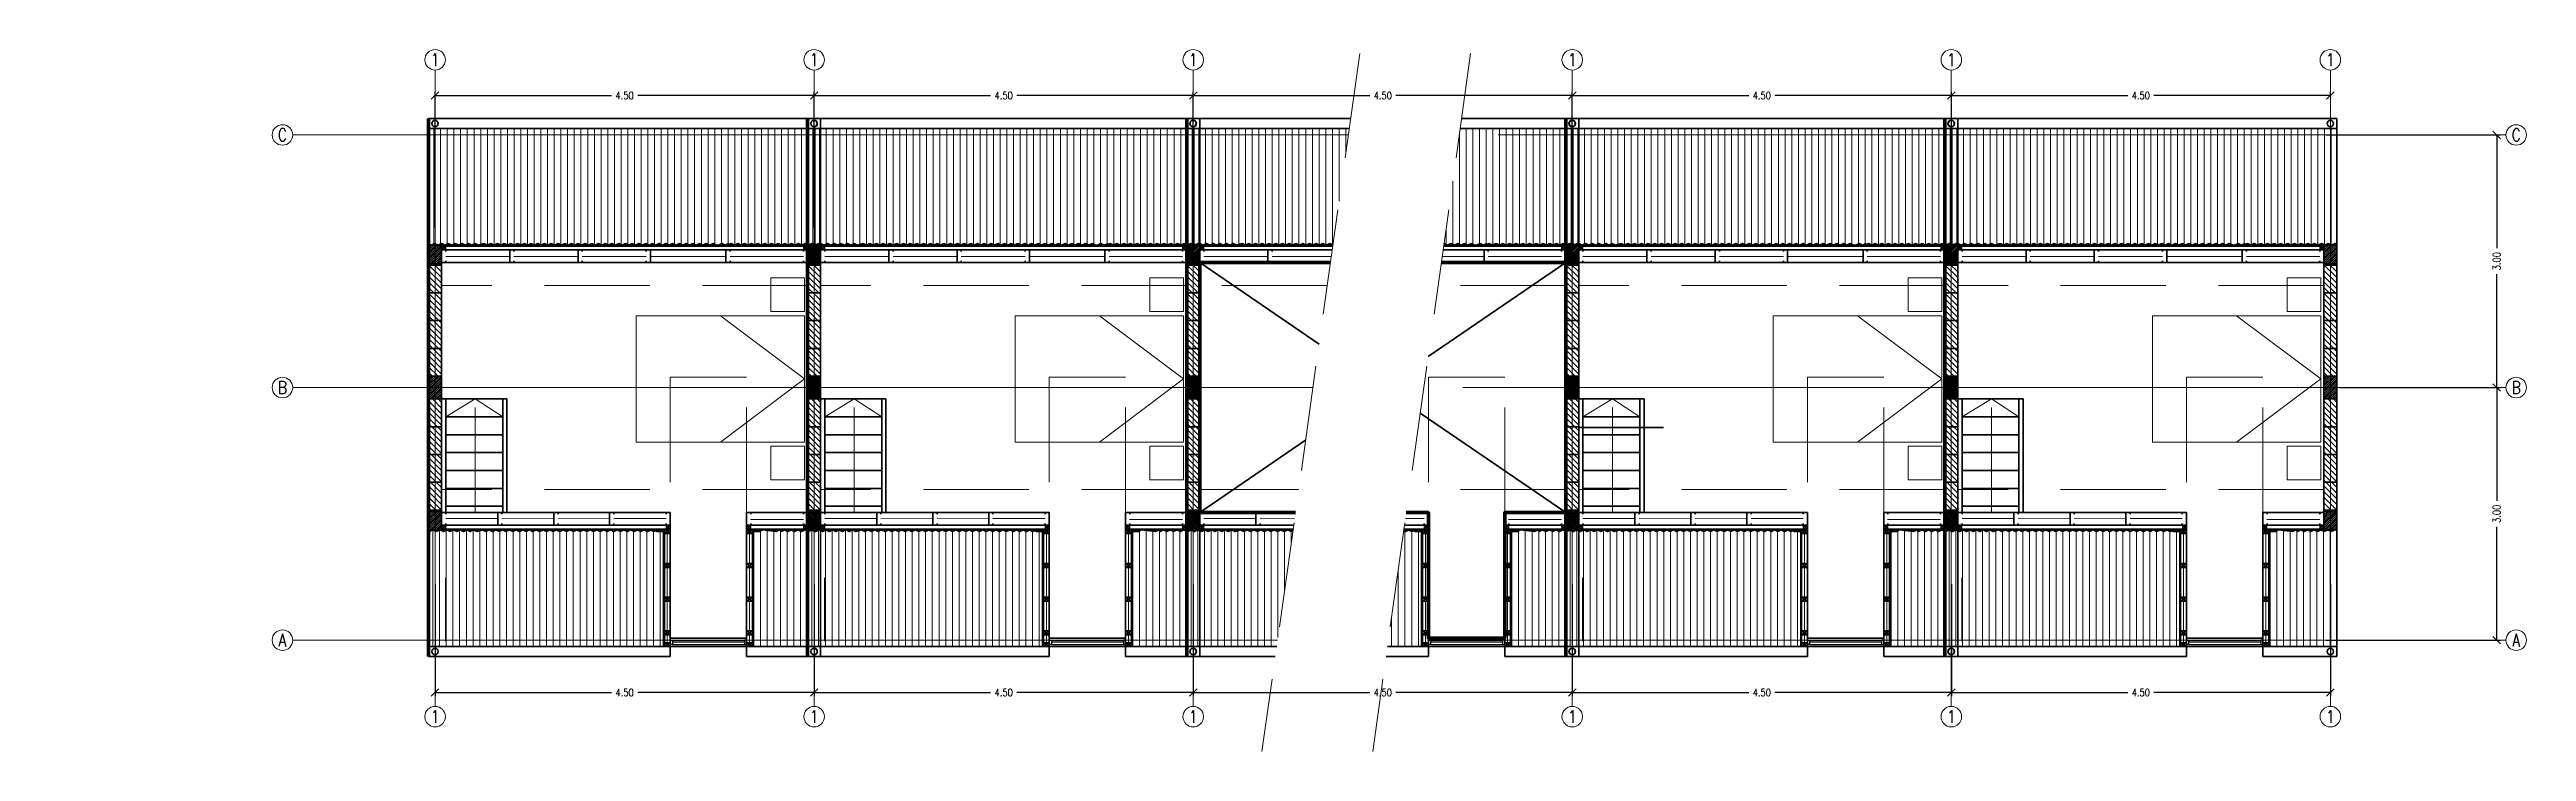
# Model space of a CAD drawing. Header units: metres. Extents: x 45 to 666, y -23 to 325.
# Drawn here: x 300.22 to 329.63, y 131.5 to 139.84 of the extents above; entities that cross this region are included whole.
import ezdxf

# ---------------------------------------------------------------- set-up
doc = ezdxf.new("R2010")
doc.units = ezdxf.units.M
doc.header["$LTSCALE"] = 5
doc.header["$MEASUREMENT"] = 0
doc.linetypes.add('HIDDEN', pattern=[0.375, 0.25, -0.125])
doc.layers.get('0').update_dxf_attribs({"color": 30})
doc.layers.get('DEFPOINTS').update_dxf_attribs({"color": 210})
for name, color, linetype, lineweight in [('A-ANNO-DIMS', 3, 'Continuous', 18), ('A-ANNO-NOTE', 7, 'Continuous', 35), ('A-ANNO-SYMB', 3, 'Continuous', 18), ('A-ANNO-TEXT', 3, 'Continuous', 18), ('A-ELEV-MBE1', 7, 'Continuous', 35), ('A-ELEV-PATT', 8, 'Continuous', 18), ('A-FLOR-FTPT', 6, 'Continuous', 70), ('A-FLOR-LEVL', 7, 'Continuous', 35), ('A-FLOR-OVHD', 3, 'HIDDEN', 18), ('A-FURN', 8, 'Continuous', 18), ('A-GLAZ-FULL', 4, 'Continuous', 25), ('A-WALL-BATT', 8, 'BATTING', 18), ('A-WALL-FULL', 7, 'Continuous', 35), ('A-WALL-FULL-EXTR', 7, 'Continuous', 35), ('A-WALL-PATT', 8, 'Continuous', 18)]:
    doc.layers.add(name, color=color, linetype=linetype, lineweight=lineweight)
doc.styles.add('E-ROMANS', font='romans.shx', dxfattribs={"width": 0.8})
doc.linetypes.add('BATTING', pattern='A,0.0001,-0.1,[134,ltypeshp.shx,S=0.1,R=0,X=-0.1,Y=0],-0.2,[134,ltypeshp.shx,S=0.1,R=180,X=0.1,Y=0],-0.1', length=0.4001)
doc.dimstyles.new('E-0050_TICK_18', dxfattribs={"dimscale": 0.001, "dimtxt": 90, "dimasz": 90, "dimexe": 45, "dimexo": 30, "dimgap": 45, "dimtad": 0, "dimzin": 0, "dimdsep": 46, "dimtxsty": 'E-ROMANS', "dimblk": 'OBLIQUE', "dimcen": 45, "dimclrd": 256, "dimclre": 256, "dimclrt": 256, "dimadec": 0, "dimazin": 0, "dimtfac": 1, "dimtmove": 1, "dimatfit": 3, "dimldrblk": 'OPEN90', "dimfxl": 1, "dimtfill": 1, "dimtolj": 1, "dimtzin": 0, "dimarcsym": 0})
doc.dimstyles.new('E-0200_TICK_12', dxfattribs={"dimscale": 0.001, "dimtxt": 240, "dimasz": 240, "dimexe": 120, "dimexo": 80, "dimgap": 120, "dimtad": 0, "dimzin": 0, "dimdsep": 46, "dimtxsty": 'E-ROMANS', "dimblk": 'OBLIQUE', "dimcen": 120, "dimclrd": 256, "dimclre": 256, "dimclrt": 256, "dimadec": 0, "dimazin": 0, "dimtfac": 1, "dimtmove": 1, "dimatfit": 3, "dimldrblk": 'OPEN90', "dimfxl": 1, "dimtfill": 1, "dimtolj": 1, "dimtzin": 0, "dimlwd": -1, "dimarcsym": 0})
pattern_1 = [(45, (153.83231, 107.65683), (-0.0112253202, 0.0112253202), [])]
pattern_2 = [(45, (144.83231, 107.65683), (-0.0112253202, 0.0112253202), [])]
pattern_3 = [(45, (149.33231, 107.65683), (-0.0112253202, 0.0112253202), [])]
pattern_4 = [(45, (149.33231, 107.65683), (-0.0112253202, 0.0112253202), [])]
pattern_5 = [(45, (158.33231, 107.65683), (-0.0112253202, 0.0112253202), [])]
pattern_6 = [(45, (162.83231, 107.65683), (-0.0112253202, 0.0112253202), [])]

msp = doc.modelspace()

# ---------------------------------------------------------------- texts
at = {"layer": 'A-ANNO-TEXT', "ltscale": 5, "char_height": 0.15, "attachment_point": 5, "style": 'E-ROMANS'}
for s, insert in [('1', (304.7989, 139.7161)), ('1', (309.2989, 139.7161)), ('1', (313.7989, 139.7161)), ('1', (318.2989, 139.7161)), ('1', (322.7989, 139.7161)), ('1', (327.2989, 139.7161)), ('C', (302.9867, 138.8238)), ('C', (329.5047, 138.8238)), ('B', (302.9867, 135.8238)), ('B', (329.5047, 135.8238)), ('A', (302.9867, 132.8238)), ('A', (329.5047, 132.8238)), ('1', (304.7989, 131.9155)), ('1', (309.2989, 131.9155)), ('1', (313.7989, 131.9155)), ('1', (318.2989, 131.9155)), ('1', (322.7989, 131.9155)), ('1', (327.2989, 131.9155))]:
    msp.add_mtext(s, dxfattribs=dict(at, insert=insert))

# ---------------------------------------------------------------- blocks, each defined once
blk = doc.blocks.new('_Oblique')
at = {"color": 0, "linetype": 'ByBlock', "lineweight": -2}
blk.add_line((-0.5, -0.5), (0.5, 0.5), dxfattribs=at)
blk = doc.blocks.new('*D242')
at = {"layer": 'A-ANNO-DIMS', "lineweight": -2, "transparency": 16777216}
for p, q in [((309.299, 137.725), (309.299, 139.337)), ((309.299, 139.292), (311.394, 139.292)), ((313.799, 139.292), (311.704, 139.292)), ((313.799, 137.725), (313.799, 139.337))]:
    blk.add_line(p, q, dxfattribs=at)
at = {"layer": 'DEFPOINTS', "color": 0, "transparency": 16777216}
for p in [(313.799, 139.292), (309.299, 137.695), (313.799, 137.695)]:
    blk.add_point(p, dxfattribs=at)
at = {"layer": 'A-ANNO-DIMS', "lineweight": -2, "transparency": 16777216, "xscale": 0.09, "yscale": 0.09, "zscale": 0.09, "rotation": 180}
blk.add_blockref('_Oblique', (309.299, 139.292), dxfattribs=at)
at = {"layer": 'A-ANNO-DIMS', "lineweight": -2, "transparency": 16777216, "xscale": 0.09, "yscale": 0.09, "zscale": 0.09}
blk.add_blockref('_Oblique', (313.799, 139.292), dxfattribs=at)
at = {"layer": 'A-ANNO-DIMS', "transparency": 16777216, "insert": (311.549, 139.292), "char_height": 0.09, "attachment_point": 5, "style": 'E-ROMANS', "bg_fill": 3, "box_fill_scale": 1.25, "bg_fill_color": 256, "bg_fill_true_color": 13158600, "bg_fill_transparency": 0}
blk.add_mtext('\\A1;4.50', dxfattribs=at)
blk = doc.blocks.new('_Open90')
at = {"color": 0, "linetype": 'ByBlock', "lineweight": -2}
for p, q in [((0, 0), (-1, 0)), ((-0.5, 0.5), (0, 0)), ((0, 0), (-0.5, -0.5))]:
    blk.add_line(p, q, dxfattribs=at)
blk = doc.blocks.new('*D243')
at = {"layer": 'A-ANNO-DIMS', "lineweight": -2, "transparency": 16777216}
for p, q in [((309.299, 133.488), (309.299, 132.157)), ((313.799, 133.488), (313.799, 132.157)), ((309.299, 132.202), (311.394, 132.202)), ((313.799, 132.202), (311.704, 132.202))]:
    blk.add_line(p, q, dxfattribs=at)
at = {"layer": 'DEFPOINTS', "color": 0, "transparency": 16777216}
for p in [(309.299, 133.518), (313.799, 133.518), (313.799, 132.202)]:
    blk.add_point(p, dxfattribs=at)
at = {"layer": 'A-ANNO-DIMS', "lineweight": -2, "transparency": 16777216, "xscale": 0.09, "yscale": 0.09, "zscale": 0.09, "rotation": 180}
blk.add_blockref('_Oblique', (309.299, 132.202), dxfattribs=at)
at = {"layer": 'A-ANNO-DIMS', "lineweight": -2, "transparency": 16777216, "xscale": 0.09, "yscale": 0.09, "zscale": 0.09}
blk.add_blockref('_Oblique', (313.799, 132.202), dxfattribs=at)
at = {"layer": 'A-ANNO-DIMS', "transparency": 16777216, "insert": (311.549, 132.202), "char_height": 0.09, "attachment_point": 5, "style": 'E-ROMANS', "bg_fill": 3, "box_fill_scale": 1.25, "bg_fill_color": 256, "bg_fill_true_color": 13158600, "bg_fill_transparency": 0}
blk.add_mtext('\\A1;4.50', dxfattribs=at)
blk = doc.blocks.new('*D244')
at = {"layer": 'A-ANNO-DIMS', "lineweight": -2, "transparency": 16777216}
for p, q in [((313.799, 139.284), (313.799, 139.337)), ((313.799, 139.292), (315.894, 139.292)), ((318.299, 139.292), (316.204, 139.292)), ((318.299, 139.284), (318.299, 139.337))]:
    blk.add_line(p, q, dxfattribs=at)
at = {"layer": 'DEFPOINTS', "color": 0, "transparency": 16777216}
for p in [(313.799, 139.254), (318.299, 139.292), (318.299, 139.254)]:
    blk.add_point(p, dxfattribs=at)
at = {"layer": 'A-ANNO-DIMS', "lineweight": -2, "transparency": 16777216, "xscale": 0.09, "yscale": 0.09, "zscale": 0.09, "rotation": 180}
blk.add_blockref('_Oblique', (313.799, 139.292), dxfattribs=at)
at = {"layer": 'A-ANNO-DIMS', "lineweight": -2, "transparency": 16777216, "xscale": 0.09, "yscale": 0.09, "zscale": 0.09}
blk.add_blockref('_Oblique', (318.299, 139.292), dxfattribs=at)
at = {"layer": 'A-ANNO-DIMS', "transparency": 16777216, "insert": (316.049, 139.292), "char_height": 0.09, "attachment_point": 5, "style": 'E-ROMANS', "bg_fill": 3, "box_fill_scale": 1.25, "bg_fill_color": 256, "bg_fill_true_color": 13158600, "bg_fill_transparency": 0}
blk.add_mtext('\\A1;4.50', dxfattribs=at)
blk = doc.blocks.new('*D245')
at = {"layer": 'A-ANNO-DIMS', "lineweight": -2, "transparency": 16777216}
for p, q in [((313.799, 133.488), (313.799, 132.157)), ((318.299, 133.488), (318.299, 132.157)), ((313.799, 132.202), (315.894, 132.202)), ((318.299, 132.202), (316.204, 132.202))]:
    blk.add_line(p, q, dxfattribs=at)
at = {"layer": 'DEFPOINTS', "color": 0, "transparency": 16777216}
for p in [(313.799, 133.518), (318.299, 133.518), (318.299, 132.202)]:
    blk.add_point(p, dxfattribs=at)
at = {"layer": 'A-ANNO-DIMS', "lineweight": -2, "transparency": 16777216, "xscale": 0.09, "yscale": 0.09, "zscale": 0.09, "rotation": 180}
blk.add_blockref('_Oblique', (313.799, 132.202), dxfattribs=at)
at = {"layer": 'A-ANNO-DIMS', "lineweight": -2, "transparency": 16777216, "xscale": 0.09, "yscale": 0.09, "zscale": 0.09}
blk.add_blockref('_Oblique', (318.299, 132.202), dxfattribs=at)
at = {"layer": 'A-ANNO-DIMS', "transparency": 16777216, "insert": (316.049, 132.202), "char_height": 0.09, "attachment_point": 5, "style": 'E-ROMANS', "bg_fill": 3, "box_fill_scale": 1.25, "bg_fill_color": 256, "bg_fill_true_color": 13158600, "bg_fill_transparency": 0}
blk.add_mtext('\\A1;4.50', dxfattribs=at)
blk = doc.blocks.new('*D246')
at = {"layer": 'A-ANNO-DIMS', "lineweight": -2, "transparency": 16777216}
for p, q in [((318.299, 137.725), (318.299, 139.337)), ((318.299, 139.292), (320.394, 139.292)), ((322.799, 139.292), (320.704, 139.292)), ((322.799, 137.725), (322.799, 139.337))]:
    blk.add_line(p, q, dxfattribs=at)
at = {"layer": 'DEFPOINTS', "color": 0, "transparency": 16777216}
for p in [(322.799, 139.292), (318.299, 137.695), (322.799, 137.695)]:
    blk.add_point(p, dxfattribs=at)
at = {"layer": 'A-ANNO-DIMS', "lineweight": -2, "transparency": 16777216, "xscale": 0.09, "yscale": 0.09, "zscale": 0.09, "rotation": 180}
blk.add_blockref('_Oblique', (318.299, 139.292), dxfattribs=at)
at = {"layer": 'A-ANNO-DIMS', "lineweight": -2, "transparency": 16777216, "xscale": 0.09, "yscale": 0.09, "zscale": 0.09}
blk.add_blockref('_Oblique', (322.799, 139.292), dxfattribs=at)
at = {"layer": 'A-ANNO-DIMS', "transparency": 16777216, "insert": (320.549, 139.292), "char_height": 0.09, "attachment_point": 5, "style": 'E-ROMANS', "bg_fill": 3, "box_fill_scale": 1.25, "bg_fill_color": 256, "bg_fill_true_color": 13158600, "bg_fill_transparency": 0}
blk.add_mtext('\\A1;4.50', dxfattribs=at)
blk = doc.blocks.new('*D247')
at = {"layer": 'A-ANNO-DIMS', "lineweight": -2, "transparency": 16777216}
for p, q in [((318.299, 133.488), (318.299, 132.157)), ((322.799, 133.488), (322.799, 132.157)), ((318.299, 132.202), (320.394, 132.202)), ((322.799, 132.202), (320.704, 132.202))]:
    blk.add_line(p, q, dxfattribs=at)
at = {"layer": 'DEFPOINTS', "color": 0, "transparency": 16777216}
for p in [(318.299, 133.518), (322.799, 133.518), (322.799, 132.202)]:
    blk.add_point(p, dxfattribs=at)
at = {"layer": 'A-ANNO-DIMS', "lineweight": -2, "transparency": 16777216, "xscale": 0.09, "yscale": 0.09, "zscale": 0.09, "rotation": 180}
blk.add_blockref('_Oblique', (318.299, 132.202), dxfattribs=at)
at = {"layer": 'A-ANNO-DIMS', "lineweight": -2, "transparency": 16777216, "xscale": 0.09, "yscale": 0.09, "zscale": 0.09}
blk.add_blockref('_Oblique', (322.799, 132.202), dxfattribs=at)
at = {"layer": 'A-ANNO-DIMS', "transparency": 16777216, "insert": (320.549, 132.202), "char_height": 0.09, "attachment_point": 5, "style": 'E-ROMANS', "bg_fill": 3, "box_fill_scale": 1.25, "bg_fill_color": 256, "bg_fill_true_color": 13158600, "bg_fill_transparency": 0}
blk.add_mtext('\\A1;4.50', dxfattribs=at)
blk = doc.blocks.new('*D248')
at = {"layer": 'A-ANNO-DIMS', "lineweight": -2, "transparency": 16777216}
for p, q in [((322.799, 139.284), (322.799, 139.337)), ((322.799, 139.292), (324.894, 139.292)), ((327.299, 139.292), (325.204, 139.292)), ((327.299, 139.284), (327.299, 139.337))]:
    blk.add_line(p, q, dxfattribs=at)
at = {"layer": 'DEFPOINTS', "color": 0, "transparency": 16777216}
for p in [(322.799, 139.254), (327.299, 139.292), (327.299, 139.254)]:
    blk.add_point(p, dxfattribs=at)
at = {"layer": 'A-ANNO-DIMS', "lineweight": -2, "transparency": 16777216, "xscale": 0.09, "yscale": 0.09, "zscale": 0.09, "rotation": 180}
blk.add_blockref('_Oblique', (322.799, 139.292), dxfattribs=at)
at = {"layer": 'A-ANNO-DIMS', "lineweight": -2, "transparency": 16777216, "xscale": 0.09, "yscale": 0.09, "zscale": 0.09}
blk.add_blockref('_Oblique', (327.299, 139.292), dxfattribs=at)
at = {"layer": 'A-ANNO-DIMS', "transparency": 16777216, "insert": (325.049, 139.292), "char_height": 0.09, "attachment_point": 5, "style": 'E-ROMANS', "bg_fill": 3, "box_fill_scale": 1.25, "bg_fill_color": 256, "bg_fill_true_color": 13158600, "bg_fill_transparency": 0}
blk.add_mtext('\\A1;4.50', dxfattribs=at)
blk = doc.blocks.new('*D249')
at = {"layer": 'A-ANNO-DIMS', "lineweight": -2, "transparency": 16777216}
for p, q in [((322.799, 133.488), (322.799, 132.157)), ((327.299, 133.488), (327.299, 132.157)), ((322.799, 132.202), (324.894, 132.202)), ((327.299, 132.202), (325.204, 132.202))]:
    blk.add_line(p, q, dxfattribs=at)
at = {"layer": 'DEFPOINTS', "color": 0, "transparency": 16777216}
for p in [(322.799, 133.518), (327.299, 133.518), (327.299, 132.202)]:
    blk.add_point(p, dxfattribs=at)
at = {"layer": 'A-ANNO-DIMS', "lineweight": -2, "transparency": 16777216, "xscale": 0.09, "yscale": 0.09, "zscale": 0.09, "rotation": 180}
blk.add_blockref('_Oblique', (322.799, 132.202), dxfattribs=at)
at = {"layer": 'A-ANNO-DIMS', "lineweight": -2, "transparency": 16777216, "xscale": 0.09, "yscale": 0.09, "zscale": 0.09}
blk.add_blockref('_Oblique', (327.299, 132.202), dxfattribs=at)
at = {"layer": 'A-ANNO-DIMS', "transparency": 16777216, "insert": (325.049, 132.202), "char_height": 0.09, "attachment_point": 5, "style": 'E-ROMANS', "bg_fill": 3, "box_fill_scale": 1.25, "bg_fill_color": 256, "bg_fill_true_color": 13158600, "bg_fill_transparency": 0}
blk.add_mtext('\\A1;4.50', dxfattribs=at)
blk = doc.blocks.new('*D250')
at = {"layer": 'A-ANNO-DIMS', "lineweight": -2, "transparency": 16777216}
for p, q in [((327.406, 135.824), (329.319, 135.824)), ((329.274, 135.824), (329.274, 134.479)), ((329.274, 132.824), (329.274, 134.169)), ((327.249, 132.824), (329.319, 132.824))]:
    blk.add_line(p, q, dxfattribs=at)
at = {"layer": 'DEFPOINTS', "color": 0, "transparency": 16777216}
for p in [(327.376, 135.824), (329.274, 135.824), (327.219, 132.824)]:
    blk.add_point(p, dxfattribs=at)
at = {"layer": 'A-ANNO-DIMS', "lineweight": -2, "transparency": 16777216, "xscale": 0.09, "yscale": 0.09, "zscale": 0.09}
for p, rotation in [((329.274, 135.824), 90), ((329.274, 132.824), 270)]:
    blk.add_blockref('_Oblique', p, dxfattribs=dict(at, rotation=rotation))
at = {"layer": 'A-ANNO-DIMS', "transparency": 16777216, "insert": (329.274, 134.324), "char_height": 0.09, "attachment_point": 5, "rotation": 90, "style": 'E-ROMANS', "bg_fill": 3, "box_fill_scale": 1.25, "bg_fill_color": 256, "bg_fill_true_color": 13158600, "bg_fill_transparency": 0}
blk.add_mtext('\\A1;3.00', dxfattribs=at)
blk = doc.blocks.new('*D251')
at = {"layer": 'A-ANNO-DIMS', "lineweight": -2, "transparency": 16777216}
for p, q in [((327.249, 138.824), (329.319, 138.824)), ((329.274, 138.824), (329.274, 137.479)), ((329.274, 135.824), (329.274, 137.169)), ((327.406, 135.824), (329.319, 135.824))]:
    blk.add_line(p, q, dxfattribs=at)
at = {"layer": 'DEFPOINTS', "color": 0, "transparency": 16777216}
for p in [(327.219, 138.824), (329.274, 138.824), (327.376, 135.824)]:
    blk.add_point(p, dxfattribs=at)
at = {"layer": 'A-ANNO-DIMS', "lineweight": -2, "transparency": 16777216, "xscale": 0.09, "yscale": 0.09, "zscale": 0.09}
for p, rotation in [((329.274, 138.824), 90), ((329.274, 135.824), 270)]:
    blk.add_blockref('_Oblique', p, dxfattribs=dict(at, rotation=rotation))
at = {"layer": 'A-ANNO-DIMS', "transparency": 16777216, "insert": (329.274, 137.324), "char_height": 0.09, "attachment_point": 5, "rotation": 90, "style": 'E-ROMANS', "bg_fill": 3, "box_fill_scale": 1.25, "bg_fill_color": 256, "bg_fill_true_color": 13158600, "bg_fill_transparency": 0}
blk.add_mtext('\\A1;3.00', dxfattribs=at)
blk = doc.blocks.new('*D252')
at = {"layer": 'A-ANNO-DIMS', "lineweight": -2, "transparency": 16777216}
for p, q in [((304.799, 137.725), (304.799, 139.337)), ((304.799, 139.292), (306.894, 139.292)), ((309.299, 139.292), (307.204, 139.292)), ((309.299, 137.725), (309.299, 139.337))]:
    blk.add_line(p, q, dxfattribs=at)
at = {"layer": 'DEFPOINTS', "color": 0, "transparency": 16777216}
for p in [(309.299, 139.292), (304.799, 137.695), (309.299, 137.695)]:
    blk.add_point(p, dxfattribs=at)
at = {"layer": 'A-ANNO-DIMS', "lineweight": -2, "transparency": 16777216, "xscale": 0.09, "yscale": 0.09, "zscale": 0.09, "rotation": 180}
blk.add_blockref('_Oblique', (304.799, 139.292), dxfattribs=at)
at = {"layer": 'A-ANNO-DIMS', "lineweight": -2, "transparency": 16777216, "xscale": 0.09, "yscale": 0.09, "zscale": 0.09}
blk.add_blockref('_Oblique', (309.299, 139.292), dxfattribs=at)
at = {"layer": 'A-ANNO-DIMS', "transparency": 16777216, "insert": (307.049, 139.292), "char_height": 0.09, "attachment_point": 5, "style": 'E-ROMANS', "bg_fill": 3, "box_fill_scale": 1.25, "bg_fill_color": 256, "bg_fill_true_color": 13158600, "bg_fill_transparency": 0}
blk.add_mtext('\\A1;4.50', dxfattribs=at)
blk = doc.blocks.new('*D253')
at = {"layer": 'A-ANNO-DIMS', "lineweight": -2, "transparency": 16777216}
for p, q in [((304.799, 133.488), (304.799, 132.157)), ((309.299, 133.488), (309.299, 132.157)), ((304.799, 132.202), (306.894, 132.202)), ((309.299, 132.202), (307.204, 132.202))]:
    blk.add_line(p, q, dxfattribs=at)
at = {"layer": 'DEFPOINTS', "color": 0, "transparency": 16777216}
for p in [(304.799, 133.518), (309.299, 133.518), (309.299, 132.202)]:
    blk.add_point(p, dxfattribs=at)
at = {"layer": 'A-ANNO-DIMS', "lineweight": -2, "transparency": 16777216, "xscale": 0.09, "yscale": 0.09, "zscale": 0.09, "rotation": 180}
blk.add_blockref('_Oblique', (304.799, 132.202), dxfattribs=at)
at = {"layer": 'A-ANNO-DIMS', "lineweight": -2, "transparency": 16777216, "xscale": 0.09, "yscale": 0.09, "zscale": 0.09}
blk.add_blockref('_Oblique', (309.299, 132.202), dxfattribs=at)
at = {"layer": 'A-ANNO-DIMS', "transparency": 16777216, "insert": (307.049, 132.202), "char_height": 0.09, "attachment_point": 5, "style": 'E-ROMANS', "bg_fill": 3, "box_fill_scale": 1.25, "bg_fill_color": 256, "bg_fill_true_color": 13158600, "bg_fill_transparency": 0}
blk.add_mtext('\\A1;4.50', dxfattribs=at)
blk = doc.blocks.new('CAMA150X200')
for p, q in [((-1.2, 0), (-0.8, 0)), ((-1.2, -0.4), (-1.2, 0)), ((-0.8, 0), (-0.8, -0.4)), ((-0.75, -2), (-0.75, 0)), ((-0.75, 0), (0.75, 0)), ((0, 0), (-0.75, -1)), ((0, 0), (0.75, -1)), ((0.75, 0), (0.75, -2)), ((0.8, 0), (0.8, -0.4)), ((1.2, 0), (0.8, 0)), ((1.2, -0.4), (1.2, 0)), ((-0.8, -0.4), (-1.2, -0.4)), ((0.8, -0.4), (1.2, -0.4)), ((0.75, -2), (-0.75, -2))]:
    blk.add_line(p, q)

# ---------------------------------------------------------------- hatches: boundary and pattern name
at = {"layer": 'A-ELEV-PATT'}
h = msp.add_hatch(dxfattribs=at)
h.set_pattern_fill('LINE', color=256, scale=0.015, angle=135, style=0)
h.set_pattern_definition([(135, (149.33231, 107.65683), (-0.03367596, -0.03367596), [])])
h.paths.add_polyline_path([(304.8759, 137.2788), (304.7989, 137.2788), (304.7989, 136.9488), (304.8759, 136.9488)])
h.paths.add_polyline_path([(304.7989, 137.2788), (304.7219, 137.2788), (304.7219, 136.9488), (304.7989, 136.9488)])
h.paths.add_polyline_path([(304.7989, 136.9488), (304.7219, 136.9488), (304.7219, 136.6188), (304.7989, 136.6188)])
h.paths.add_polyline_path([(304.8759, 136.9488), (304.7989, 136.9488), (304.7989, 136.6188), (304.8759, 136.6188)])
h.paths.add_polyline_path([(304.8759, 136.6188), (304.7989, 136.6188), (304.7989, 136.2888), (304.8759, 136.2888)])
h.paths.add_polyline_path([(304.7989, 136.6188), (304.7219, 136.6188), (304.7219, 136.2888), (304.7989, 136.2888)])
h.paths.add_polyline_path([(304.7989, 136.2888), (304.7219, 136.2888), (304.7219, 135.9588), (304.7989, 135.9588)])
h.paths.add_polyline_path([(304.8759, 136.2888), (304.7989, 136.2888), (304.7989, 135.9588), (304.8759, 135.9588)])
h.paths.add_polyline_path([(304.8759, 135.6888), (304.7989, 135.6888), (304.7989, 135.3588), (304.8759, 135.3588)])
h.paths.add_polyline_path([(304.7989, 135.6888), (304.7219, 135.6888), (304.7219, 135.3588), (304.7989, 135.3588)])
h.paths.add_polyline_path([(304.7989, 135.3588), (304.7219, 135.3588), (304.7219, 135.0288), (304.7989, 135.0288)])
h.paths.add_polyline_path([(304.8759, 135.3588), (304.7989, 135.3588), (304.7989, 135.0288), (304.8759, 135.0288)])
h.paths.add_polyline_path([(304.8759, 135.0288), (304.7989, 135.0288), (304.7989, 134.6988), (304.8759, 134.6988)])
h.paths.add_polyline_path([(304.7989, 135.0288), (304.7219, 135.0288), (304.7219, 134.6988), (304.7989, 134.6988)])
h.paths.add_polyline_path([(304.7989, 134.6988), (304.7219, 134.6988), (304.7219, 134.3688), (304.7989, 134.3688)])
h.paths.add_polyline_path([(304.8759, 134.6988), (304.7989, 134.6988), (304.7989, 134.3688), (304.8759, 134.3688)])
h.paths.add_polyline_path([(304.8759, 134.3688), (304.7989, 134.3688), (304.7989, 134.3538), (304.8759, 134.3538)])
h.paths.add_polyline_path([(304.7989, 134.3688), (304.7219, 134.3688), (304.7219, 134.3538), (304.7989, 134.3538)])
h.paths.add_polyline_path([(304.7989, 137.2938), (304.7219, 137.2938), (304.7219, 137.2788), (304.7989, 137.2788)])
h.paths.add_polyline_path([(304.8759, 137.2938), (304.7989, 137.2938), (304.7989, 137.2788), (304.8759, 137.2788)])
h = msp.add_hatch(dxfattribs=at)
h.set_pattern_fill('LINE', color=256, scale=0.015, angle=135, style=0)
h.set_pattern_definition([(135, (149.33231, 107.65683), (-0.03367596, -0.03367596), [])])
h.paths.add_polyline_path([(304.8759, 137.2788), (304.7989, 137.2788), (304.7989, 136.9488), (304.8759, 136.9488)])
h.paths.add_polyline_path([(304.7989, 137.2788), (304.7219, 137.2788), (304.7219, 136.9488), (304.7989, 136.9488)])
h.paths.add_polyline_path([(304.7989, 136.9488), (304.7219, 136.9488), (304.7219, 136.6188), (304.7989, 136.6188)])
h.paths.add_polyline_path([(304.8759, 136.9488), (304.7989, 136.9488), (304.7989, 136.6188), (304.8759, 136.6188)])
h.paths.add_polyline_path([(304.8759, 136.6188), (304.7989, 136.6188), (304.7989, 136.2888), (304.8759, 136.2888)])
h.paths.add_polyline_path([(304.7989, 136.6188), (304.7219, 136.6188), (304.7219, 136.2888), (304.7989, 136.2888)])
h.paths.add_polyline_path([(304.7989, 136.2888), (304.7219, 136.2888), (304.7219, 135.9588), (304.7989, 135.9588)])
h.paths.add_polyline_path([(304.8759, 136.2888), (304.7989, 136.2888), (304.7989, 135.9588), (304.8759, 135.9588)])
h.paths.add_polyline_path([(304.8759, 135.6888), (304.7989, 135.6888), (304.7989, 135.3588), (304.8759, 135.3588)])
h.paths.add_polyline_path([(304.7989, 135.6888), (304.7219, 135.6888), (304.7219, 135.3588), (304.7989, 135.3588)])
h.paths.add_polyline_path([(304.7989, 135.3588), (304.7219, 135.3588), (304.7219, 135.0288), (304.7989, 135.0288)])
h.paths.add_polyline_path([(304.8759, 135.3588), (304.7989, 135.3588), (304.7989, 135.0288), (304.8759, 135.0288)])
h.paths.add_polyline_path([(304.8759, 135.0288), (304.7989, 135.0288), (304.7989, 134.6988), (304.8759, 134.6988)])
h.paths.add_polyline_path([(304.7989, 135.0288), (304.7219, 135.0288), (304.7219, 134.6988), (304.7989, 134.6988)])
h.paths.add_polyline_path([(304.7989, 134.6988), (304.7219, 134.6988), (304.7219, 134.3688), (304.7989, 134.3688)])
h.paths.add_polyline_path([(304.8759, 134.6988), (304.7989, 134.6988), (304.7989, 134.3688), (304.8759, 134.3688)])
h.paths.add_polyline_path([(304.8759, 134.3688), (304.7989, 134.3688), (304.7989, 134.3538), (304.8759, 134.3538)])
h.paths.add_polyline_path([(304.7989, 134.3688), (304.7219, 134.3688), (304.7219, 134.3538), (304.7989, 134.3538)])
h.paths.add_polyline_path([(304.7989, 137.2938), (304.7219, 137.2938), (304.7219, 137.2788), (304.7989, 137.2788)])
h.paths.add_polyline_path([(304.8759, 137.2938), (304.7989, 137.2938), (304.7989, 137.2788), (304.8759, 137.2788)])
h = msp.add_hatch(dxfattribs=at)
h.set_pattern_fill('LINE', color=256, scale=0.015, angle=135, style=0)
h.set_pattern_definition([(135, (153.83231, 107.65683), (-0.03367596, -0.03367596), [])])
h.paths.add_polyline_path([(309.3759, 137.2788), (309.2989, 137.2788), (309.2989, 136.9488), (309.3759, 136.9488)])
h.paths.add_polyline_path([(309.2989, 137.2788), (309.2219, 137.2788), (309.2219, 136.9488), (309.2989, 136.9488)])
h.paths.add_polyline_path([(309.2989, 136.9488), (309.2219, 136.9488), (309.2219, 136.6188), (309.2989, 136.6188)])
h.paths.add_polyline_path([(309.3759, 136.9488), (309.2989, 136.9488), (309.2989, 136.6188), (309.3759, 136.6188)])
h.paths.add_polyline_path([(309.3759, 136.6188), (309.2989, 136.6188), (309.2989, 136.2888), (309.3759, 136.2888)])
h.paths.add_polyline_path([(309.2989, 136.6188), (309.2219, 136.6188), (309.2219, 136.2888), (309.2989, 136.2888)])
h.paths.add_polyline_path([(309.2989, 136.2888), (309.2219, 136.2888), (309.2219, 135.9588), (309.2989, 135.9588)])
h.paths.add_polyline_path([(309.3759, 136.2888), (309.2989, 136.2888), (309.2989, 135.9588), (309.3759, 135.9588)])
h.paths.add_polyline_path([(309.3759, 135.6888), (309.2989, 135.6888), (309.2989, 135.3588), (309.3759, 135.3588)])
h.paths.add_polyline_path([(309.2989, 135.6888), (309.2219, 135.6888), (309.2219, 135.3588), (309.2989, 135.3588)])
h.paths.add_polyline_path([(309.2989, 135.3588), (309.2219, 135.3588), (309.2219, 135.0288), (309.2989, 135.0288)])
h.paths.add_polyline_path([(309.3759, 135.3588), (309.2989, 135.3588), (309.2989, 135.0288), (309.3759, 135.0288)])
h.paths.add_polyline_path([(309.3759, 135.0288), (309.2989, 135.0288), (309.2989, 134.6988), (309.3759, 134.6988)])
h.paths.add_polyline_path([(309.2989, 135.0288), (309.2219, 135.0288), (309.2219, 134.6988), (309.2989, 134.6988)])
h.paths.add_polyline_path([(309.2989, 134.6988), (309.2219, 134.6988), (309.2219, 134.3688), (309.2989, 134.3688)])
h.paths.add_polyline_path([(309.3759, 134.6988), (309.2989, 134.6988), (309.2989, 134.3688), (309.3759, 134.3688)])
h.paths.add_polyline_path([(309.3759, 134.3688), (309.2989, 134.3688), (309.2989, 134.3538), (309.3759, 134.3538)])
h.paths.add_polyline_path([(309.2989, 134.3688), (309.2219, 134.3688), (309.2219, 134.3538), (309.2989, 134.3538)])
h.paths.add_polyline_path([(309.2989, 137.2938), (309.2219, 137.2938), (309.2219, 137.2788), (309.2989, 137.2788)])
h.paths.add_polyline_path([(309.3759, 137.2938), (309.2989, 137.2938), (309.2989, 137.2788), (309.3759, 137.2788)])
h = msp.add_hatch(dxfattribs=at)
h.set_pattern_fill('LINE', color=256, scale=0.015, angle=135, style=0)
h.set_pattern_definition([(135, (153.83231, 107.65683), (-0.03367596, -0.03367596), [])])
h.paths.add_polyline_path([(309.3759, 137.2788), (309.2989, 137.2788), (309.2989, 136.9488), (309.3759, 136.9488)])
h.paths.add_polyline_path([(309.2989, 137.2788), (309.2219, 137.2788), (309.2219, 136.9488), (309.2989, 136.9488)])
h.paths.add_polyline_path([(309.2989, 136.9488), (309.2219, 136.9488), (309.2219, 136.6188), (309.2989, 136.6188)])
h.paths.add_polyline_path([(309.3759, 136.9488), (309.2989, 136.9488), (309.2989, 136.6188), (309.3759, 136.6188)])
h.paths.add_polyline_path([(309.3759, 136.6188), (309.2989, 136.6188), (309.2989, 136.2888), (309.3759, 136.2888)])
h.paths.add_polyline_path([(309.2989, 136.6188), (309.2219, 136.6188), (309.2219, 136.2888), (309.2989, 136.2888)])
h.paths.add_polyline_path([(309.2989, 136.2888), (309.2219, 136.2888), (309.2219, 135.9588), (309.2989, 135.9588)])
h.paths.add_polyline_path([(309.3759, 136.2888), (309.2989, 136.2888), (309.2989, 135.9588), (309.3759, 135.9588)])
h.paths.add_polyline_path([(309.3759, 135.6888), (309.2989, 135.6888), (309.2989, 135.3588), (309.3759, 135.3588)])
h.paths.add_polyline_path([(309.2989, 135.6888), (309.2219, 135.6888), (309.2219, 135.3588), (309.2989, 135.3588)])
h.paths.add_polyline_path([(309.2989, 135.3588), (309.2219, 135.3588), (309.2219, 135.0288), (309.2989, 135.0288)])
h.paths.add_polyline_path([(309.3759, 135.3588), (309.2989, 135.3588), (309.2989, 135.0288), (309.3759, 135.0288)])
h.paths.add_polyline_path([(309.3759, 135.0288), (309.2989, 135.0288), (309.2989, 134.6988), (309.3759, 134.6988)])
h.paths.add_polyline_path([(309.2989, 135.0288), (309.2219, 135.0288), (309.2219, 134.6988), (309.2989, 134.6988)])
h.paths.add_polyline_path([(309.2989, 134.6988), (309.2219, 134.6988), (309.2219, 134.3688), (309.2989, 134.3688)])
h.paths.add_polyline_path([(309.3759, 134.6988), (309.2989, 134.6988), (309.2989, 134.3688), (309.3759, 134.3688)])
h.paths.add_polyline_path([(309.3759, 134.3688), (309.2989, 134.3688), (309.2989, 134.3538), (309.3759, 134.3538)])
h.paths.add_polyline_path([(309.2989, 134.3688), (309.2219, 134.3688), (309.2219, 134.3538), (309.2989, 134.3538)])
h.paths.add_polyline_path([(309.2989, 137.2938), (309.2219, 137.2938), (309.2219, 137.2788), (309.2989, 137.2788)])
h.paths.add_polyline_path([(309.3759, 137.2938), (309.2989, 137.2938), (309.2989, 137.2788), (309.3759, 137.2788)])
h = msp.add_hatch(dxfattribs=at)
h.set_pattern_fill('LINE', color=256, scale=0.015, angle=135, style=0)
h.set_pattern_definition([(135, (153.83231, 107.65683), (-0.03367596, -0.03367596), [])])
h.paths.add_polyline_path([(309.3759, 137.2788), (309.2989, 137.2788), (309.2989, 136.9488), (309.3759, 136.9488)])
h.paths.add_polyline_path([(309.2989, 137.2788), (309.2219, 137.2788), (309.2219, 136.9488), (309.2989, 136.9488)])
h.paths.add_polyline_path([(309.2989, 136.9488), (309.2219, 136.9488), (309.2219, 136.6188), (309.2989, 136.6188)])
h.paths.add_polyline_path([(309.3759, 136.9488), (309.2989, 136.9488), (309.2989, 136.6188), (309.3759, 136.6188)])
h.paths.add_polyline_path([(309.3759, 136.6188), (309.2989, 136.6188), (309.2989, 136.2888), (309.3759, 136.2888)])
h.paths.add_polyline_path([(309.2989, 136.6188), (309.2219, 136.6188), (309.2219, 136.2888), (309.2989, 136.2888)])
h.paths.add_polyline_path([(309.2989, 136.2888), (309.2219, 136.2888), (309.2219, 135.9588), (309.2989, 135.9588)])
h.paths.add_polyline_path([(309.3759, 136.2888), (309.2989, 136.2888), (309.2989, 135.9588), (309.3759, 135.9588)])
h.paths.add_polyline_path([(309.3759, 135.6888), (309.2989, 135.6888), (309.2989, 135.3588), (309.3759, 135.3588)])
h.paths.add_polyline_path([(309.2989, 135.6888), (309.2219, 135.6888), (309.2219, 135.3588), (309.2989, 135.3588)])
h.paths.add_polyline_path([(309.2989, 135.3588), (309.2219, 135.3588), (309.2219, 135.0288), (309.2989, 135.0288)])
h.paths.add_polyline_path([(309.3759, 135.3588), (309.2989, 135.3588), (309.2989, 135.0288), (309.3759, 135.0288)])
h.paths.add_polyline_path([(309.3759, 135.0288), (309.2989, 135.0288), (309.2989, 134.6988), (309.3759, 134.6988)])
h.paths.add_polyline_path([(309.2989, 135.0288), (309.2219, 135.0288), (309.2219, 134.6988), (309.2989, 134.6988)])
h.paths.add_polyline_path([(309.2989, 134.6988), (309.2219, 134.6988), (309.2219, 134.3688), (309.2989, 134.3688)])
h.paths.add_polyline_path([(309.3759, 134.6988), (309.2989, 134.6988), (309.2989, 134.3688), (309.3759, 134.3688)])
h.paths.add_polyline_path([(309.3759, 134.3688), (309.2989, 134.3688), (309.2989, 134.3538), (309.3759, 134.3538)])
h.paths.add_polyline_path([(309.2989, 134.3688), (309.2219, 134.3688), (309.2219, 134.3538), (309.2989, 134.3538)])
h.paths.add_polyline_path([(309.2989, 137.2938), (309.2219, 137.2938), (309.2219, 137.2788), (309.2989, 137.2788)])
h.paths.add_polyline_path([(309.3759, 137.2938), (309.2989, 137.2938), (309.2989, 137.2788), (309.3759, 137.2788)])
h = msp.add_hatch(dxfattribs=at)
h.set_pattern_fill('LINE', color=256, scale=0.015, angle=135, style=0)
h.set_pattern_definition([(135, (158.33231, 107.65683), (-0.03367596, -0.03367596), [])])
h.paths.add_polyline_path([(313.8759, 137.2788), (313.7989, 137.2788), (313.7989, 136.9488), (313.8759, 136.9488)])
h.paths.add_polyline_path([(313.7989, 137.2788), (313.7219, 137.2788), (313.7219, 136.9488), (313.7989, 136.9488)])
h.paths.add_polyline_path([(313.7989, 136.9488), (313.7219, 136.9488), (313.7219, 136.6188), (313.7989, 136.6188)])
h.paths.add_polyline_path([(313.8759, 136.9488), (313.7989, 136.9488), (313.7989, 136.6188), (313.8759, 136.6188)])
h.paths.add_polyline_path([(313.8759, 136.6188), (313.7989, 136.6188), (313.7989, 136.2888), (313.8759, 136.2888)])
h.paths.add_polyline_path([(313.7989, 136.6188), (313.7219, 136.6188), (313.7219, 136.2888), (313.7989, 136.2888)])
h.paths.add_polyline_path([(313.7989, 136.2888), (313.7219, 136.2888), (313.7219, 135.9588), (313.7989, 135.9588)])
h.paths.add_polyline_path([(313.8759, 136.2888), (313.7989, 136.2888), (313.7989, 135.9588), (313.8759, 135.9588)])
h.paths.add_polyline_path([(313.8759, 135.6888), (313.7989, 135.6888), (313.7989, 135.3588), (313.8759, 135.3588)])
h.paths.add_polyline_path([(313.7989, 135.6888), (313.7219, 135.6888), (313.7219, 135.3588), (313.7989, 135.3588)])
h.paths.add_polyline_path([(313.7989, 135.3588), (313.7219, 135.3588), (313.7219, 135.0288), (313.7989, 135.0288)])
h.paths.add_polyline_path([(313.8759, 135.3588), (313.7989, 135.3588), (313.7989, 135.0288), (313.8759, 135.0288)])
h.paths.add_polyline_path([(313.8759, 135.0288), (313.7989, 135.0288), (313.7989, 134.6988), (313.8759, 134.6988)])
h.paths.add_polyline_path([(313.7989, 135.0288), (313.7219, 135.0288), (313.7219, 134.6988), (313.7989, 134.6988)])
h.paths.add_polyline_path([(313.7989, 134.6988), (313.7219, 134.6988), (313.7219, 134.3688), (313.7989, 134.3688)])
h.paths.add_polyline_path([(313.8759, 134.6988), (313.7989, 134.6988), (313.7989, 134.3688), (313.8759, 134.3688)])
h.paths.add_polyline_path([(313.8759, 134.3688), (313.7989, 134.3688), (313.7989, 134.3538), (313.8759, 134.3538)])
h.paths.add_polyline_path([(313.7989, 134.3688), (313.7219, 134.3688), (313.7219, 134.3538), (313.7989, 134.3538)])
h.paths.add_polyline_path([(313.7989, 137.2938), (313.7219, 137.2938), (313.7219, 137.2788), (313.7989, 137.2788)])
h.paths.add_polyline_path([(313.8759, 137.2938), (313.7989, 137.2938), (313.7989, 137.2788), (313.8759, 137.2788)])
h = msp.add_hatch(dxfattribs=at)
h.set_pattern_fill('LINE', color=256, scale=0.015, angle=135, style=0)
h.set_pattern_definition([(135, (162.83231, 107.65683), (-0.03367596, -0.03367596), [])])
h.paths.add_polyline_path([(318.3759, 137.2788), (318.2989, 137.2788), (318.2989, 136.9488), (318.3759, 136.9488)])
h.paths.add_polyline_path([(318.2989, 137.2788), (318.2219, 137.2788), (318.2219, 136.9488), (318.2989, 136.9488)])
h.paths.add_polyline_path([(318.2989, 136.9488), (318.2219, 136.9488), (318.2219, 136.6188), (318.2989, 136.6188)])
h.paths.add_polyline_path([(318.3759, 136.9488), (318.2989, 136.9488), (318.2989, 136.6188), (318.3759, 136.6188)])
h.paths.add_polyline_path([(318.3759, 136.6188), (318.2989, 136.6188), (318.2989, 136.2888), (318.3759, 136.2888)])
h.paths.add_polyline_path([(318.2989, 136.6188), (318.2219, 136.6188), (318.2219, 136.2888), (318.2989, 136.2888)])
h.paths.add_polyline_path([(318.2989, 136.2888), (318.2219, 136.2888), (318.2219, 135.9588), (318.2989, 135.9588)])
h.paths.add_polyline_path([(318.3759, 136.2888), (318.2989, 136.2888), (318.2989, 135.9588), (318.3759, 135.9588)])
h.paths.add_polyline_path([(318.3759, 135.6888), (318.2989, 135.6888), (318.2989, 135.3588), (318.3759, 135.3588)])
h.paths.add_polyline_path([(318.2989, 135.6888), (318.2219, 135.6888), (318.2219, 135.3588), (318.2989, 135.3588)])
h.paths.add_polyline_path([(318.2989, 135.3588), (318.2219, 135.3588), (318.2219, 135.0288), (318.2989, 135.0288)])
h.paths.add_polyline_path([(318.3759, 135.3588), (318.2989, 135.3588), (318.2989, 135.0288), (318.3759, 135.0288)])
h.paths.add_polyline_path([(318.3759, 135.0288), (318.2989, 135.0288), (318.2989, 134.6988), (318.3759, 134.6988)])
h.paths.add_polyline_path([(318.2989, 135.0288), (318.2219, 135.0288), (318.2219, 134.6988), (318.2989, 134.6988)])
h.paths.add_polyline_path([(318.2989, 134.6988), (318.2219, 134.6988), (318.2219, 134.3688), (318.2989, 134.3688)])
h.paths.add_polyline_path([(318.3759, 134.6988), (318.2989, 134.6988), (318.2989, 134.3688), (318.3759, 134.3688)])
h.paths.add_polyline_path([(318.3759, 134.3688), (318.2989, 134.3688), (318.2989, 134.3538), (318.3759, 134.3538)])
h.paths.add_polyline_path([(318.2989, 134.3688), (318.2219, 134.3688), (318.2219, 134.3538), (318.2989, 134.3538)])
h.paths.add_polyline_path([(318.2989, 137.2938), (318.2219, 137.2938), (318.2219, 137.2788), (318.2989, 137.2788)])
h.paths.add_polyline_path([(318.3759, 137.2938), (318.2989, 137.2938), (318.2989, 137.2788), (318.3759, 137.2788)])
h = msp.add_hatch(dxfattribs=at)
h.set_pattern_fill('LINE', color=256, scale=0.015, angle=135, style=0)
h.set_pattern_definition([(135, (162.83231, 107.65683), (-0.03367596, -0.03367596), [])])
h.paths.add_polyline_path([(318.3759, 137.2788), (318.2989, 137.2788), (318.2989, 136.9488), (318.3759, 136.9488)])
h.paths.add_polyline_path([(318.2989, 137.2788), (318.2219, 137.2788), (318.2219, 136.9488), (318.2989, 136.9488)])
h.paths.add_polyline_path([(318.2989, 136.9488), (318.2219, 136.9488), (318.2219, 136.6188), (318.2989, 136.6188)])
h.paths.add_polyline_path([(318.3759, 136.9488), (318.2989, 136.9488), (318.2989, 136.6188), (318.3759, 136.6188)])
h.paths.add_polyline_path([(318.3759, 136.6188), (318.2989, 136.6188), (318.2989, 136.2888), (318.3759, 136.2888)])
h.paths.add_polyline_path([(318.2989, 136.6188), (318.2219, 136.6188), (318.2219, 136.2888), (318.2989, 136.2888)])
h.paths.add_polyline_path([(318.2989, 136.2888), (318.2219, 136.2888), (318.2219, 135.9588), (318.2989, 135.9588)])
h.paths.add_polyline_path([(318.3759, 136.2888), (318.2989, 136.2888), (318.2989, 135.9588), (318.3759, 135.9588)])
h.paths.add_polyline_path([(318.3759, 135.6888), (318.2989, 135.6888), (318.2989, 135.3588), (318.3759, 135.3588)])
h.paths.add_polyline_path([(318.2989, 135.6888), (318.2219, 135.6888), (318.2219, 135.3588), (318.2989, 135.3588)])
h.paths.add_polyline_path([(318.2989, 135.3588), (318.2219, 135.3588), (318.2219, 135.0288), (318.2989, 135.0288)])
h.paths.add_polyline_path([(318.3759, 135.3588), (318.2989, 135.3588), (318.2989, 135.0288), (318.3759, 135.0288)])
h.paths.add_polyline_path([(318.3759, 135.0288), (318.2989, 135.0288), (318.2989, 134.6988), (318.3759, 134.6988)])
h.paths.add_polyline_path([(318.2989, 135.0288), (318.2219, 135.0288), (318.2219, 134.6988), (318.2989, 134.6988)])
h.paths.add_polyline_path([(318.2989, 134.6988), (318.2219, 134.6988), (318.2219, 134.3688), (318.2989, 134.3688)])
h.paths.add_polyline_path([(318.3759, 134.6988), (318.2989, 134.6988), (318.2989, 134.3688), (318.3759, 134.3688)])
h.paths.add_polyline_path([(318.3759, 134.3688), (318.2989, 134.3688), (318.2989, 134.3538), (318.3759, 134.3538)])
h.paths.add_polyline_path([(318.2989, 134.3688), (318.2219, 134.3688), (318.2219, 134.3538), (318.2989, 134.3538)])
h.paths.add_polyline_path([(318.2989, 137.2938), (318.2219, 137.2938), (318.2219, 137.2788), (318.2989, 137.2788)])
h.paths.add_polyline_path([(318.3759, 137.2938), (318.2989, 137.2938), (318.2989, 137.2788), (318.3759, 137.2788)])
h = msp.add_hatch(dxfattribs=at)
h.set_pattern_fill('LINE', color=256, scale=0.015, angle=135, style=0)
h.set_pattern_definition([(135, (167.33231, 107.65683), (-0.03367596, -0.03367596), [])])
h.paths.add_polyline_path([(322.8759, 137.2788), (322.7989, 137.2788), (322.7989, 136.9488), (322.8759, 136.9488)])
h.paths.add_polyline_path([(322.7989, 137.2788), (322.7219, 137.2788), (322.7219, 136.9488), (322.7989, 136.9488)])
h.paths.add_polyline_path([(322.7989, 136.9488), (322.7219, 136.9488), (322.7219, 136.6188), (322.7989, 136.6188)])
h.paths.add_polyline_path([(322.8759, 136.9488), (322.7989, 136.9488), (322.7989, 136.6188), (322.8759, 136.6188)])
h.paths.add_polyline_path([(322.8759, 136.6188), (322.7989, 136.6188), (322.7989, 136.2888), (322.8759, 136.2888)])
h.paths.add_polyline_path([(322.7989, 136.6188), (322.7219, 136.6188), (322.7219, 136.2888), (322.7989, 136.2888)])
h.paths.add_polyline_path([(322.7989, 136.2888), (322.7219, 136.2888), (322.7219, 135.9588), (322.7989, 135.9588)])
h.paths.add_polyline_path([(322.8759, 136.2888), (322.7989, 136.2888), (322.7989, 135.9588), (322.8759, 135.9588)])
h.paths.add_polyline_path([(322.8759, 135.6888), (322.7989, 135.6888), (322.7989, 135.3588), (322.8759, 135.3588)])
h.paths.add_polyline_path([(322.7989, 135.6888), (322.7219, 135.6888), (322.7219, 135.3588), (322.7989, 135.3588)])
h.paths.add_polyline_path([(322.7989, 135.3588), (322.7219, 135.3588), (322.7219, 135.0288), (322.7989, 135.0288)])
h.paths.add_polyline_path([(322.8759, 135.3588), (322.7989, 135.3588), (322.7989, 135.0288), (322.8759, 135.0288)])
h.paths.add_polyline_path([(322.8759, 135.0288), (322.7989, 135.0288), (322.7989, 134.6988), (322.8759, 134.6988)])
h.paths.add_polyline_path([(322.7989, 135.0288), (322.7219, 135.0288), (322.7219, 134.6988), (322.7989, 134.6988)])
h.paths.add_polyline_path([(322.7989, 134.6988), (322.7219, 134.6988), (322.7219, 134.3688), (322.7989, 134.3688)])
h.paths.add_polyline_path([(322.8759, 134.6988), (322.7989, 134.6988), (322.7989, 134.3688), (322.8759, 134.3688)])
h.paths.add_polyline_path([(322.8759, 134.3688), (322.7989, 134.3688), (322.7989, 134.3538), (322.8759, 134.3538)])
h.paths.add_polyline_path([(322.7989, 134.3688), (322.7219, 134.3688), (322.7219, 134.3538), (322.7989, 134.3538)])
h.paths.add_polyline_path([(322.7989, 137.2938), (322.7219, 137.2938), (322.7219, 137.2788), (322.7989, 137.2788)])
h.paths.add_polyline_path([(322.8759, 137.2938), (322.7989, 137.2938), (322.7989, 137.2788), (322.8759, 137.2788)])
h = msp.add_hatch(dxfattribs=at)
h.set_pattern_fill('LINE', color=256, scale=0.015, angle=135, style=0)
h.set_pattern_definition([(135, (167.33231, 107.65683), (-0.03367596, -0.03367596), [])])
h.paths.add_polyline_path([(322.8759, 137.2788), (322.7989, 137.2788), (322.7989, 136.9488), (322.8759, 136.9488)])
h.paths.add_polyline_path([(322.7989, 137.2788), (322.7219, 137.2788), (322.7219, 136.9488), (322.7989, 136.9488)])
h.paths.add_polyline_path([(322.7989, 136.9488), (322.7219, 136.9488), (322.7219, 136.6188), (322.7989, 136.6188)])
h.paths.add_polyline_path([(322.8759, 136.9488), (322.7989, 136.9488), (322.7989, 136.6188), (322.8759, 136.6188)])
h.paths.add_polyline_path([(322.8759, 136.6188), (322.7989, 136.6188), (322.7989, 136.2888), (322.8759, 136.2888)])
h.paths.add_polyline_path([(322.7989, 136.6188), (322.7219, 136.6188), (322.7219, 136.2888), (322.7989, 136.2888)])
h.paths.add_polyline_path([(322.7989, 136.2888), (322.7219, 136.2888), (322.7219, 135.9588), (322.7989, 135.9588)])
h.paths.add_polyline_path([(322.8759, 136.2888), (322.7989, 136.2888), (322.7989, 135.9588), (322.8759, 135.9588)])
h.paths.add_polyline_path([(322.8759, 135.6888), (322.7989, 135.6888), (322.7989, 135.3588), (322.8759, 135.3588)])
h.paths.add_polyline_path([(322.7989, 135.6888), (322.7219, 135.6888), (322.7219, 135.3588), (322.7989, 135.3588)])
h.paths.add_polyline_path([(322.7989, 135.3588), (322.7219, 135.3588), (322.7219, 135.0288), (322.7989, 135.0288)])
h.paths.add_polyline_path([(322.8759, 135.3588), (322.7989, 135.3588), (322.7989, 135.0288), (322.8759, 135.0288)])
h.paths.add_polyline_path([(322.8759, 135.0288), (322.7989, 135.0288), (322.7989, 134.6988), (322.8759, 134.6988)])
h.paths.add_polyline_path([(322.7989, 135.0288), (322.7219, 135.0288), (322.7219, 134.6988), (322.7989, 134.6988)])
h.paths.add_polyline_path([(322.7989, 134.6988), (322.7219, 134.6988), (322.7219, 134.3688), (322.7989, 134.3688)])
h.paths.add_polyline_path([(322.8759, 134.6988), (322.7989, 134.6988), (322.7989, 134.3688), (322.8759, 134.3688)])
h.paths.add_polyline_path([(322.8759, 134.3688), (322.7989, 134.3688), (322.7989, 134.3538), (322.8759, 134.3538)])
h.paths.add_polyline_path([(322.7989, 134.3688), (322.7219, 134.3688), (322.7219, 134.3538), (322.7989, 134.3538)])
h.paths.add_polyline_path([(322.7989, 137.2938), (322.7219, 137.2938), (322.7219, 137.2788), (322.7989, 137.2788)])
h.paths.add_polyline_path([(322.8759, 137.2938), (322.7989, 137.2938), (322.7989, 137.2788), (322.8759, 137.2788)])
h = msp.add_hatch(dxfattribs=at)
h.set_pattern_fill('LINE', color=256, scale=0.015, angle=135, style=0)
h.set_pattern_definition([(135, (167.33231, 107.65683), (-0.03367596, -0.03367596), [])])
h.paths.add_polyline_path([(322.8759, 137.2788), (322.7989, 137.2788), (322.7989, 136.9488), (322.8759, 136.9488)])
h.paths.add_polyline_path([(322.7989, 137.2788), (322.7219, 137.2788), (322.7219, 136.9488), (322.7989, 136.9488)])
h.paths.add_polyline_path([(322.7989, 136.9488), (322.7219, 136.9488), (322.7219, 136.6188), (322.7989, 136.6188)])
h.paths.add_polyline_path([(322.8759, 136.9488), (322.7989, 136.9488), (322.7989, 136.6188), (322.8759, 136.6188)])
h.paths.add_polyline_path([(322.8759, 136.6188), (322.7989, 136.6188), (322.7989, 136.2888), (322.8759, 136.2888)])
h.paths.add_polyline_path([(322.7989, 136.6188), (322.7219, 136.6188), (322.7219, 136.2888), (322.7989, 136.2888)])
h.paths.add_polyline_path([(322.7989, 136.2888), (322.7219, 136.2888), (322.7219, 135.9588), (322.7989, 135.9588)])
h.paths.add_polyline_path([(322.8759, 136.2888), (322.7989, 136.2888), (322.7989, 135.9588), (322.8759, 135.9588)])
h.paths.add_polyline_path([(322.8759, 135.6888), (322.7989, 135.6888), (322.7989, 135.3588), (322.8759, 135.3588)])
h.paths.add_polyline_path([(322.7989, 135.6888), (322.7219, 135.6888), (322.7219, 135.3588), (322.7989, 135.3588)])
h.paths.add_polyline_path([(322.7989, 135.3588), (322.7219, 135.3588), (322.7219, 135.0288), (322.7989, 135.0288)])
h.paths.add_polyline_path([(322.8759, 135.3588), (322.7989, 135.3588), (322.7989, 135.0288), (322.8759, 135.0288)])
h.paths.add_polyline_path([(322.8759, 135.0288), (322.7989, 135.0288), (322.7989, 134.6988), (322.8759, 134.6988)])
h.paths.add_polyline_path([(322.7989, 135.0288), (322.7219, 135.0288), (322.7219, 134.6988), (322.7989, 134.6988)])
h.paths.add_polyline_path([(322.7989, 134.6988), (322.7219, 134.6988), (322.7219, 134.3688), (322.7989, 134.3688)])
h.paths.add_polyline_path([(322.8759, 134.6988), (322.7989, 134.6988), (322.7989, 134.3688), (322.8759, 134.3688)])
h.paths.add_polyline_path([(322.8759, 134.3688), (322.7989, 134.3688), (322.7989, 134.3538), (322.8759, 134.3538)])
h.paths.add_polyline_path([(322.7989, 134.3688), (322.7219, 134.3688), (322.7219, 134.3538), (322.7989, 134.3538)])
h.paths.add_polyline_path([(322.7989, 137.2938), (322.7219, 137.2938), (322.7219, 137.2788), (322.7989, 137.2788)])
h.paths.add_polyline_path([(322.8759, 137.2938), (322.7989, 137.2938), (322.7989, 137.2788), (322.8759, 137.2788)])
at = {"layer": 'A-WALL-PATT'}
h = msp.add_hatch(dxfattribs=at)
h.set_pattern_fill('LINE', color=256, scale=0.005, angle=45, style=0)
h.set_pattern_definition([(45, (149.33231, 110.81683), (-0.0112253202, 0.0112253202), [])])
h.paths.add_polyline_path([(304.8759, 137.5138), (304.7219, 137.5138), (304.7219, 137.2938), (304.8759, 137.2938)])
h = msp.add_hatch(dxfattribs=at)
h.set_pattern_fill('LINE', color=256, scale=0.005, angle=45, style=0)
h.set_pattern_definition([(45, (149.33231, 110.81683), (-0.0112253202, 0.0112253202), [])])
h.paths.add_polyline_path([(304.8759, 137.5138), (304.7219, 137.5138), (304.7219, 137.2938), (304.8759, 137.2938)])
h = msp.add_hatch(dxfattribs=at)
h.set_pattern_fill('LINE', color=256, scale=0.005, angle=45, style=0)
h.set_pattern_definition(pattern_2)
h.paths.add_polyline_path([(309.3759, 137.5138), (309.2989, 137.5138), (309.2989, 137.2938), (309.3759, 137.2938)])
h.paths.add_polyline_path([(309.2989, 137.5138), (309.2219, 137.5138), (309.2219, 137.2938), (309.2989, 137.2938)])
h = msp.add_hatch(dxfattribs=at)
h.set_pattern_fill('LINE', color=256, scale=0.005, angle=45, style=0)
h.set_pattern_definition([(45, (153.83231, 110.81683), (-0.0112253202, 0.0112253202), [])])
h.paths.add_polyline_path([(309.3759, 137.5138), (309.2219, 137.5138), (309.2219, 137.2938), (309.3759, 137.2938)])
h = msp.add_hatch(dxfattribs=at)
h.set_pattern_fill('LINE', color=256, scale=0.005, angle=45, style=0)
h.set_pattern_definition([(45, (153.83231, 110.81683), (-0.0112253202, 0.0112253202), [])])
h.paths.add_polyline_path([(309.3759, 137.5138), (309.2219, 137.5138), (309.2219, 137.2938), (309.3759, 137.2938)])
h = msp.add_hatch(dxfattribs=at)
h.set_pattern_fill('LINE', color=256, scale=0.005, angle=45, style=0)
h.set_pattern_definition([(45, (158.33231, 110.81683), (-0.0112253202, 0.0112253202), [])])
h.paths.add_polyline_path([(313.8759, 137.5138), (313.7219, 137.5138), (313.7219, 137.2938), (313.8759, 137.2938)])
h = msp.add_hatch(dxfattribs=at)
h.set_pattern_fill('LINE', color=256, scale=0.005, angle=45, style=0)
h.set_pattern_definition([(45, (158.33231, 110.81683), (-0.0112253202, 0.0112253202), [])])
h.paths.add_polyline_path([(313.8759, 137.5138), (313.7219, 137.5138), (313.7219, 137.2938), (313.8759, 137.2938)])
h = msp.add_hatch(dxfattribs=at)
h.set_pattern_fill('LINE', color=256, scale=0.005, angle=45, style=0)
h.set_pattern_definition(pattern_3)
h.paths.add_polyline_path([(313.8759, 137.5138), (313.7989, 137.5138), (313.7989, 137.2938), (313.8759, 137.2938)])
h.paths.add_polyline_path([(313.7989, 137.5138), (313.7219, 137.5138), (313.7219, 137.2938), (313.7989, 137.2938)])
h = msp.add_hatch(dxfattribs=at)
h.set_pattern_fill('LINE', color=256, scale=0.005, angle=45, style=0)
h.set_pattern_definition(pattern_1)
h.paths.add_polyline_path([(318.3759, 137.5138), (318.2989, 137.5138), (318.2989, 137.2938), (318.3759, 137.2938)])
h.paths.add_polyline_path([(318.2989, 137.5138), (318.2219, 137.5138), (318.2219, 137.2938), (318.2989, 137.2938)])
h = msp.add_hatch(dxfattribs=at)
h.set_pattern_fill('LINE', color=256, scale=0.005, angle=45, style=0)
h.set_pattern_definition([(45, (162.83231, 110.81683), (-0.0112253202, 0.0112253202), [])])
h.paths.add_polyline_path([(318.3759, 137.5138), (318.2219, 137.5138), (318.2219, 137.2938), (318.3759, 137.2938)])
h = msp.add_hatch(dxfattribs=at)
h.set_pattern_fill('LINE', color=256, scale=0.005, angle=45, style=0)
h.set_pattern_definition([(45, (162.83231, 110.81683), (-0.0112253202, 0.0112253202), [])])
h.paths.add_polyline_path([(318.3759, 137.5138), (318.2219, 137.5138), (318.2219, 137.2938), (318.3759, 137.2938)])
h = msp.add_hatch(dxfattribs=at)
h.set_pattern_fill('LINE', color=256, scale=0.005, angle=45, style=0)
h.set_pattern_definition(pattern_5)
h.paths.add_polyline_path([(322.8759, 137.5138), (322.7989, 137.5138), (322.7989, 137.2938), (322.8759, 137.2938)])
h.paths.add_polyline_path([(322.7989, 137.5138), (322.7219, 137.5138), (322.7219, 137.2938), (322.7989, 137.2938)])
h = msp.add_hatch(dxfattribs=at)
h.set_pattern_fill('LINE', color=256, scale=0.005, angle=45, style=0)
h.set_pattern_definition([(45, (167.33231, 110.81683), (-0.0112253202, 0.0112253202), [])])
h.paths.add_polyline_path([(322.8759, 137.5138), (322.7219, 137.5138), (322.7219, 137.2938), (322.8759, 137.2938)])
h = msp.add_hatch(dxfattribs=at)
h.set_pattern_fill('LINE', color=256, scale=0.005, angle=45, style=0)
h.set_pattern_definition([(45, (167.33231, 110.81683), (-0.0112253202, 0.0112253202), [])])
h.paths.add_polyline_path([(322.8759, 137.5138), (322.7219, 137.5138), (322.7219, 137.2938), (322.8759, 137.2938)])
h = msp.add_hatch(dxfattribs=at)
h.set_pattern_fill('LINE', color=256, scale=0.015, angle=135, style=0)
h.set_pattern_definition([(135, (158.33231, 107.65683), (-0.03367596, -0.03367596), [])])
h.paths.add_polyline_path([(313.8759, 137.2788), (313.7989, 137.2788), (313.7989, 136.9488), (313.8759, 136.9488)])
h.paths.add_polyline_path([(313.7989, 137.2788), (313.7219, 137.2788), (313.7219, 136.9488), (313.7989, 136.9488)])
h.paths.add_polyline_path([(313.7989, 136.9488), (313.7219, 136.9488), (313.7219, 136.6188), (313.7989, 136.6188)])
h.paths.add_polyline_path([(313.8759, 136.9488), (313.7989, 136.9488), (313.7989, 136.6188), (313.8759, 136.6188)])
h.paths.add_polyline_path([(313.8759, 136.6188), (313.7989, 136.6188), (313.7989, 136.2888), (313.8759, 136.2888)])
h.paths.add_polyline_path([(313.7989, 136.6188), (313.7219, 136.6188), (313.7219, 136.2888), (313.7989, 136.2888)])
h.paths.add_polyline_path([(313.7989, 136.2888), (313.7219, 136.2888), (313.7219, 135.9588), (313.7989, 135.9588)])
h.paths.add_polyline_path([(313.8759, 136.2888), (313.7989, 136.2888), (313.7989, 135.9588), (313.8759, 135.9588)])
h.paths.add_polyline_path([(313.8759, 135.6888), (313.7989, 135.6888), (313.7989, 135.3588), (313.8759, 135.3588)])
h.paths.add_polyline_path([(313.7989, 135.6888), (313.7219, 135.6888), (313.7219, 135.3588), (313.7989, 135.3588)])
h.paths.add_polyline_path([(313.7989, 135.3588), (313.7219, 135.3588), (313.7219, 135.0288), (313.7989, 135.0288)])
h.paths.add_polyline_path([(313.8759, 135.3588), (313.7989, 135.3588), (313.7989, 135.0288), (313.8759, 135.0288)])
h.paths.add_polyline_path([(313.8759, 135.0288), (313.7989, 135.0288), (313.7989, 134.6988), (313.8759, 134.6988)])
h.paths.add_polyline_path([(313.7989, 135.0288), (313.7219, 135.0288), (313.7219, 134.6988), (313.7989, 134.6988)])
h.paths.add_polyline_path([(313.7989, 134.6988), (313.7219, 134.6988), (313.7219, 134.3688), (313.7989, 134.3688)])
h.paths.add_polyline_path([(313.8759, 134.6988), (313.7989, 134.6988), (313.7989, 134.3688), (313.8759, 134.3688)])
h.paths.add_polyline_path([(313.8759, 134.3688), (313.7989, 134.3688), (313.7989, 134.3538), (313.8759, 134.3538)])
h.paths.add_polyline_path([(313.7989, 134.3688), (313.7219, 134.3688), (313.7219, 134.3538), (313.7989, 134.3538)])
h.paths.add_polyline_path([(313.7989, 137.2938), (313.7219, 137.2938), (313.7219, 137.2788), (313.7989, 137.2788)])
h.paths.add_polyline_path([(313.8759, 137.2938), (313.7989, 137.2938), (313.7989, 137.2788), (313.8759, 137.2788)])
h = msp.add_hatch(dxfattribs=at)
h.set_pattern_fill('LINE', color=256, scale=0.015, angle=135, style=0)
h.set_pattern_definition([(135, (158.33231, 107.65683), (-0.03367596, -0.03367596), [])])
h.paths.add_polyline_path([(313.8759, 137.2788), (313.7989, 137.2788), (313.7989, 136.9488), (313.8759, 136.9488)])
h.paths.add_polyline_path([(313.7989, 137.2788), (313.7219, 137.2788), (313.7219, 136.9488), (313.7989, 136.9488)])
h.paths.add_polyline_path([(313.7989, 136.9488), (313.7219, 136.9488), (313.7219, 136.6188), (313.7989, 136.6188)])
h.paths.add_polyline_path([(313.8759, 136.9488), (313.7989, 136.9488), (313.7989, 136.6188), (313.8759, 136.6188)])
h.paths.add_polyline_path([(313.8759, 136.6188), (313.7989, 136.6188), (313.7989, 136.2888), (313.8759, 136.2888)])
h.paths.add_polyline_path([(313.7989, 136.6188), (313.7219, 136.6188), (313.7219, 136.2888), (313.7989, 136.2888)])
h.paths.add_polyline_path([(313.7989, 136.2888), (313.7219, 136.2888), (313.7219, 135.9588), (313.7989, 135.9588)])
h.paths.add_polyline_path([(313.8759, 136.2888), (313.7989, 136.2888), (313.7989, 135.9588), (313.8759, 135.9588)])
h.paths.add_polyline_path([(313.8759, 135.6888), (313.7989, 135.6888), (313.7989, 135.3588), (313.8759, 135.3588)])
h.paths.add_polyline_path([(313.7989, 135.6888), (313.7219, 135.6888), (313.7219, 135.3588), (313.7989, 135.3588)])
h.paths.add_polyline_path([(313.7989, 135.3588), (313.7219, 135.3588), (313.7219, 135.0288), (313.7989, 135.0288)])
h.paths.add_polyline_path([(313.8759, 135.3588), (313.7989, 135.3588), (313.7989, 135.0288), (313.8759, 135.0288)])
h.paths.add_polyline_path([(313.8759, 135.0288), (313.7989, 135.0288), (313.7989, 134.6988), (313.8759, 134.6988)])
h.paths.add_polyline_path([(313.7989, 135.0288), (313.7219, 135.0288), (313.7219, 134.6988), (313.7989, 134.6988)])
h.paths.add_polyline_path([(313.7989, 134.6988), (313.7219, 134.6988), (313.7219, 134.3688), (313.7989, 134.3688)])
h.paths.add_polyline_path([(313.8759, 134.6988), (313.7989, 134.6988), (313.7989, 134.3688), (313.8759, 134.3688)])
h.paths.add_polyline_path([(313.8759, 134.3688), (313.7989, 134.3688), (313.7989, 134.3538), (313.8759, 134.3538)])
h.paths.add_polyline_path([(313.7989, 134.3688), (313.7219, 134.3688), (313.7219, 134.3538), (313.7989, 134.3538)])
h.paths.add_polyline_path([(313.7989, 137.2938), (313.7219, 137.2938), (313.7219, 137.2788), (313.7989, 137.2788)])
h.paths.add_polyline_path([(313.8759, 137.2938), (313.7989, 137.2938), (313.7989, 137.2788), (313.8759, 137.2788)])
h = msp.add_hatch(dxfattribs=at)
h.set_pattern_fill('LINE', color=256, scale=0.015, angle=135, style=0)
h.set_pattern_definition([(135, (162.83231, 107.65683), (-0.03367596, -0.03367596), [])])
h.paths.add_polyline_path([(318.3759, 137.2788), (318.2989, 137.2788), (318.2989, 136.9488), (318.3759, 136.9488)])
h.paths.add_polyline_path([(318.2989, 137.2788), (318.2219, 137.2788), (318.2219, 136.9488), (318.2989, 136.9488)])
h.paths.add_polyline_path([(318.2989, 136.9488), (318.2219, 136.9488), (318.2219, 136.6188), (318.2989, 136.6188)])
h.paths.add_polyline_path([(318.3759, 136.9488), (318.2989, 136.9488), (318.2989, 136.6188), (318.3759, 136.6188)])
h.paths.add_polyline_path([(318.3759, 136.6188), (318.2989, 136.6188), (318.2989, 136.2888), (318.3759, 136.2888)])
h.paths.add_polyline_path([(318.2989, 136.6188), (318.2219, 136.6188), (318.2219, 136.2888), (318.2989, 136.2888)])
h.paths.add_polyline_path([(318.2989, 136.2888), (318.2219, 136.2888), (318.2219, 135.9588), (318.2989, 135.9588)])
h.paths.add_polyline_path([(318.3759, 136.2888), (318.2989, 136.2888), (318.2989, 135.9588), (318.3759, 135.9588)])
h.paths.add_polyline_path([(318.3759, 135.6888), (318.2989, 135.6888), (318.2989, 135.3588), (318.3759, 135.3588)])
h.paths.add_polyline_path([(318.2989, 135.6888), (318.2219, 135.6888), (318.2219, 135.3588), (318.2989, 135.3588)])
h.paths.add_polyline_path([(318.2989, 135.3588), (318.2219, 135.3588), (318.2219, 135.0288), (318.2989, 135.0288)])
h.paths.add_polyline_path([(318.3759, 135.3588), (318.2989, 135.3588), (318.2989, 135.0288), (318.3759, 135.0288)])
h.paths.add_polyline_path([(318.3759, 135.0288), (318.2989, 135.0288), (318.2989, 134.6988), (318.3759, 134.6988)])
h.paths.add_polyline_path([(318.2989, 135.0288), (318.2219, 135.0288), (318.2219, 134.6988), (318.2989, 134.6988)])
h.paths.add_polyline_path([(318.2989, 134.6988), (318.2219, 134.6988), (318.2219, 134.3688), (318.2989, 134.3688)])
h.paths.add_polyline_path([(318.3759, 134.6988), (318.2989, 134.6988), (318.2989, 134.3688), (318.3759, 134.3688)])
h.paths.add_polyline_path([(318.3759, 134.3688), (318.2989, 134.3688), (318.2989, 134.3538), (318.3759, 134.3538)])
h.paths.add_polyline_path([(318.2989, 134.3688), (318.2219, 134.3688), (318.2219, 134.3538), (318.2989, 134.3538)])
h.paths.add_polyline_path([(318.2989, 137.2938), (318.2219, 137.2938), (318.2219, 137.2788), (318.2989, 137.2788)])
h.paths.add_polyline_path([(318.3759, 137.2938), (318.2989, 137.2938), (318.2989, 137.2788), (318.3759, 137.2788)])
h = msp.add_hatch(dxfattribs=at)
h.set_pattern_fill('LINE', color=256, scale=0.005, angle=45, style=0)
h.set_pattern_definition(pattern_2)
h.paths.add_polyline_path([(304.7989, 135.9588), (304.7219, 135.9588), (304.7219, 135.8238), (304.7989, 135.8238)])
h.paths.add_polyline_path([(304.8759, 135.9588), (304.7989, 135.9588), (304.7989, 135.8238), (304.8759, 135.8238)])
h.paths.add_polyline_path([(304.8759, 135.8238), (304.7989, 135.8238), (304.7989, 135.6888), (304.8759, 135.6888)])
h.paths.add_polyline_path([(304.7989, 135.8238), (304.7219, 135.8238), (304.7219, 135.6888), (304.7989, 135.6888)])
h = msp.add_hatch(dxfattribs=at)
h.set_pattern_fill('LINE', color=256, scale=0.005, angle=45, style=0)
h.set_pattern_definition([(45, (144.83231, 107.65683), (-0.0112253202, 0.0112253202), [])])
h.paths.add_polyline_path([(304.7989, 135.9588), (304.7219, 135.9588), (304.7219, 135.8238), (304.7989, 135.8238)])
h.paths.add_polyline_path([(304.8759, 135.9588), (304.7989, 135.9588), (304.7989, 135.8238), (304.8759, 135.8238)])
h.paths.add_polyline_path([(304.8759, 135.8238), (304.7989, 135.8238), (304.7989, 135.6888), (304.8759, 135.6888)])
h.paths.add_polyline_path([(304.7989, 135.8238), (304.7219, 135.8238), (304.7219, 135.6888), (304.7989, 135.6888)])
h = msp.add_hatch(dxfattribs=at)
h.set_pattern_fill('LINE', color=256, scale=0.005, angle=45, style=0)
h.set_pattern_definition(pattern_2)
h.paths.add_polyline_path([(309.2989, 135.6888), (309.3759, 135.6888), (309.3759, 135.8238), (309.2989, 135.8238)])
h.paths.add_polyline_path([(309.2989, 135.8238), (309.2219, 135.8238), (309.2219, 135.6888), (309.2989, 135.6888)])
h.paths.add_polyline_path([(309.2989, 135.9588), (309.2219, 135.9588), (309.2219, 135.8238), (309.2989, 135.8238)])
h.paths.add_polyline_path([(309.2989, 135.8238), (309.3759, 135.8238), (309.3759, 135.9588), (309.2989, 135.9588)])
h = msp.add_hatch(dxfattribs=at)
h.set_pattern_fill('LINE', color=256, scale=0.005, angle=45, style=0)
h.set_pattern_definition(pattern_3)
h.paths.add_polyline_path([(309.2989, 135.9588), (309.2219, 135.9588), (309.2219, 135.8238), (309.2989, 135.8238)])
h.paths.add_polyline_path([(309.3759, 135.9588), (309.2989, 135.9588), (309.2989, 135.8238), (309.3759, 135.8238)])
h.paths.add_polyline_path([(309.3759, 135.8238), (309.2989, 135.8238), (309.2989, 135.6888), (309.3759, 135.6888)])
h.paths.add_polyline_path([(309.2989, 135.8238), (309.2219, 135.8238), (309.2219, 135.6888), (309.2989, 135.6888)])
h = msp.add_hatch(dxfattribs=at)
h.set_pattern_fill('LINE', color=256, scale=0.005, angle=45, style=0)
h.set_pattern_definition(pattern_4)
h.paths.add_polyline_path([(309.2989, 135.9588), (309.2219, 135.9588), (309.2219, 135.8238), (309.2989, 135.8238)])
h.paths.add_polyline_path([(309.3759, 135.9588), (309.2989, 135.9588), (309.2989, 135.8238), (309.3759, 135.8238)])
h.paths.add_polyline_path([(309.3759, 135.8238), (309.2989, 135.8238), (309.2989, 135.6888), (309.3759, 135.6888)])
h.paths.add_polyline_path([(309.2989, 135.8238), (309.2219, 135.8238), (309.2219, 135.6888), (309.2989, 135.6888)])
h = msp.add_hatch(dxfattribs=at)
h.set_pattern_fill('LINE', color=256, scale=0.005, angle=45, style=0)
h.set_pattern_definition(pattern_1)
h.paths.add_polyline_path([(313.7989, 135.9588), (313.7219, 135.9588), (313.7219, 135.8238), (313.7989, 135.8238)])
h.paths.add_polyline_path([(313.8759, 135.9588), (313.7989, 135.9588), (313.7989, 135.8238), (313.8759, 135.8238)])
h.paths.add_polyline_path([(313.8759, 135.8238), (313.7989, 135.8238), (313.7989, 135.6888), (313.8759, 135.6888)])
h.paths.add_polyline_path([(313.7989, 135.8238), (313.7219, 135.8238), (313.7219, 135.6888), (313.7989, 135.6888)])
h = msp.add_hatch(dxfattribs=at)
h.set_pattern_fill('LINE', color=256, scale=0.005, angle=45, style=0)
h.set_pattern_definition([(45, (153.83231, 107.65683), (-0.0112253202, 0.0112253202), [])])
h.paths.add_polyline_path([(313.7989, 135.9588), (313.7219, 135.9588), (313.7219, 135.8238), (313.7989, 135.8238)])
h.paths.add_polyline_path([(313.8759, 135.9588), (313.7989, 135.9588), (313.7989, 135.8238), (313.8759, 135.8238)])
h.paths.add_polyline_path([(313.8759, 135.8238), (313.7989, 135.8238), (313.7989, 135.6888), (313.8759, 135.6888)])
h.paths.add_polyline_path([(313.7989, 135.8238), (313.7219, 135.8238), (313.7219, 135.6888), (313.7989, 135.6888)])
h = msp.add_hatch(dxfattribs=at)
h.set_pattern_fill('LINE', color=256, scale=0.005, angle=45, style=0)
h.set_pattern_definition(pattern_3)
h.paths.add_polyline_path([(313.7989, 135.6888), (313.8759, 135.6888), (313.8759, 135.8238), (313.7989, 135.8238)])
h.paths.add_polyline_path([(313.7989, 135.8238), (313.7219, 135.8238), (313.7219, 135.6888), (313.7989, 135.6888)])
h.paths.add_polyline_path([(313.7989, 135.9588), (313.7219, 135.9588), (313.7219, 135.8238), (313.7989, 135.8238)])
h.paths.add_polyline_path([(313.7989, 135.8238), (313.8759, 135.8238), (313.8759, 135.9588), (313.7989, 135.9588)])
h = msp.add_hatch(dxfattribs=at)
h.set_pattern_fill('LINE', color=256, scale=0.005, angle=45, style=0)
h.set_pattern_definition(pattern_1)
h.paths.add_polyline_path([(318.2989, 135.6888), (318.3759, 135.6888), (318.3759, 135.8238), (318.2989, 135.8238)])
h.paths.add_polyline_path([(318.2989, 135.8238), (318.2219, 135.8238), (318.2219, 135.6888), (318.2989, 135.6888)])
h.paths.add_polyline_path([(318.2989, 135.9588), (318.2219, 135.9588), (318.2219, 135.8238), (318.2989, 135.8238)])
h.paths.add_polyline_path([(318.2989, 135.8238), (318.3759, 135.8238), (318.3759, 135.9588), (318.2989, 135.9588)])
h = msp.add_hatch(dxfattribs=at)
h.set_pattern_fill('LINE', color=256, scale=0.005, angle=45, style=0)
h.set_pattern_definition(pattern_5)
h.paths.add_polyline_path([(318.2989, 135.9588), (318.2219, 135.9588), (318.2219, 135.8238), (318.2989, 135.8238)])
h.paths.add_polyline_path([(318.3759, 135.9588), (318.2989, 135.9588), (318.2989, 135.8238), (318.3759, 135.8238)])
h.paths.add_polyline_path([(318.3759, 135.8238), (318.2989, 135.8238), (318.2989, 135.6888), (318.3759, 135.6888)])
h.paths.add_polyline_path([(318.2989, 135.8238), (318.2219, 135.8238), (318.2219, 135.6888), (318.2989, 135.6888)])
h = msp.add_hatch(dxfattribs=at)
h.set_pattern_fill('LINE', color=256, scale=0.005, angle=45, style=0)
h.set_pattern_definition([(45, (158.33231, 107.65683), (-0.0112253202, 0.0112253202), [])])
h.paths.add_polyline_path([(318.2989, 135.9588), (318.2219, 135.9588), (318.2219, 135.8238), (318.2989, 135.8238)])
h.paths.add_polyline_path([(318.3759, 135.9588), (318.2989, 135.9588), (318.2989, 135.8238), (318.3759, 135.8238)])
h.paths.add_polyline_path([(318.3759, 135.8238), (318.2989, 135.8238), (318.2989, 135.6888), (318.3759, 135.6888)])
h.paths.add_polyline_path([(318.2989, 135.8238), (318.2219, 135.8238), (318.2219, 135.6888), (318.2989, 135.6888)])
h = msp.add_hatch(dxfattribs=at)
h.set_pattern_fill('LINE', color=256, scale=0.005, angle=45, style=0)
h.set_pattern_definition(pattern_5)
h.paths.add_polyline_path([(322.7989, 135.6888), (322.8759, 135.6888), (322.8759, 135.8238), (322.7989, 135.8238)])
h.paths.add_polyline_path([(322.7989, 135.8238), (322.7219, 135.8238), (322.7219, 135.6888), (322.7989, 135.6888)])
h.paths.add_polyline_path([(322.7989, 135.9588), (322.7219, 135.9588), (322.7219, 135.8238), (322.7989, 135.8238)])
h.paths.add_polyline_path([(322.7989, 135.8238), (322.8759, 135.8238), (322.8759, 135.9588), (322.7989, 135.9588)])
h = msp.add_hatch(dxfattribs=at)
h.set_pattern_fill('LINE', color=256, scale=0.005, angle=45, style=0)
h.set_pattern_definition(pattern_6)
h.paths.add_polyline_path([(322.7989, 135.9588), (322.7219, 135.9588), (322.7219, 135.8238), (322.7989, 135.8238)])
h.paths.add_polyline_path([(322.8759, 135.9588), (322.7989, 135.9588), (322.7989, 135.8238), (322.8759, 135.8238)])
h.paths.add_polyline_path([(322.8759, 135.8238), (322.7989, 135.8238), (322.7989, 135.6888), (322.8759, 135.6888)])
h.paths.add_polyline_path([(322.7989, 135.8238), (322.7219, 135.8238), (322.7219, 135.6888), (322.7989, 135.6888)])
h = msp.add_hatch(dxfattribs=at)
h.set_pattern_fill('LINE', color=256, scale=0.005, angle=45, style=0)
h.set_pattern_definition([(45, (162.83231, 107.65683), (-0.0112253202, 0.0112253202), [])])
h.paths.add_polyline_path([(322.7989, 135.9588), (322.7219, 135.9588), (322.7219, 135.8238), (322.7989, 135.8238)])
h.paths.add_polyline_path([(322.8759, 135.9588), (322.7989, 135.9588), (322.7989, 135.8238), (322.8759, 135.8238)])
h.paths.add_polyline_path([(322.8759, 135.8238), (322.7989, 135.8238), (322.7989, 135.6888), (322.8759, 135.6888)])
h.paths.add_polyline_path([(322.7989, 135.8238), (322.7219, 135.8238), (322.7219, 135.6888), (322.7989, 135.6888)])
h = msp.add_hatch(dxfattribs=at)
h.set_pattern_fill('LINE', color=256, scale=0.005, angle=45, style=0)
h.set_pattern_definition(pattern_3)
h.paths.add_polyline_path([(304.8759, 134.3538), (304.7219, 134.3538), (304.7219, 134.1338), (304.8759, 134.1338)])
h = msp.add_hatch(dxfattribs=at)
h.set_pattern_fill('LINE', color=256, scale=0.005, angle=45, style=0)
h.set_pattern_definition(pattern_4)
h.paths.add_polyline_path([(304.8759, 134.3538), (304.7219, 134.3538), (304.7219, 134.1338), (304.8759, 134.1338)])
h = msp.add_hatch(dxfattribs=at)
h.set_pattern_fill('LINE', color=256, scale=0.005, angle=45, style=0)
h.set_pattern_definition(pattern_2)
h.paths.add_polyline_path([(309.3759, 134.3538), (309.2989, 134.3538), (309.2989, 134.1338), (309.3759, 134.1338)])
h.paths.add_polyline_path([(309.2989, 134.3538), (309.2219, 134.3538), (309.2219, 134.1338), (309.2989, 134.1338)])
h = msp.add_hatch(dxfattribs=at)
h.set_pattern_fill('LINE', color=256, scale=0.005, angle=45, style=0)
h.set_pattern_definition([(45, (153.83231, 107.65683), (-0.0112253202, 0.0112253202), [])])
h.paths.add_polyline_path([(309.3759, 134.3538), (309.2219, 134.3538), (309.2219, 134.1338), (309.3759, 134.1338)])
h = msp.add_hatch(dxfattribs=at)
h.set_pattern_fill('LINE', color=256, scale=0.005, angle=45, style=0)
h.set_pattern_definition([(45, (153.83231, 107.65683), (-0.0112253202, 0.0112253202), [])])
h.paths.add_polyline_path([(309.3759, 134.3538), (309.2219, 134.3538), (309.2219, 134.1338), (309.3759, 134.1338)])
h = msp.add_hatch(dxfattribs=at)
h.set_pattern_fill('LINE', color=256, scale=0.005, angle=45, style=0)
h.set_pattern_definition([(45, (158.33231, 107.65683), (-0.0112253202, 0.0112253202), [])])
h.paths.add_polyline_path([(313.8759, 134.3538), (313.7219, 134.3538), (313.7219, 134.1338), (313.8759, 134.1338)])
h = msp.add_hatch(dxfattribs=at)
h.set_pattern_fill('LINE', color=256, scale=0.005, angle=45, style=0)
h.set_pattern_definition([(45, (158.33231, 107.65683), (-0.0112253202, 0.0112253202), [])])
h.paths.add_polyline_path([(313.8759, 134.3538), (313.7219, 134.3538), (313.7219, 134.1338), (313.8759, 134.1338)])
h = msp.add_hatch(dxfattribs=at)
h.set_pattern_fill('LINE', color=256, scale=0.005, angle=45, style=0)
h.set_pattern_definition(pattern_3)
h.paths.add_polyline_path([(313.8759, 134.3538), (313.7989, 134.3538), (313.7989, 134.1338), (313.8759, 134.1338)])
h.paths.add_polyline_path([(313.7989, 134.3538), (313.7219, 134.3538), (313.7219, 134.1338), (313.7989, 134.1338)])
h = msp.add_hatch(dxfattribs=at)
h.set_pattern_fill('LINE', color=256, scale=0.005, angle=45, style=0)
h.set_pattern_definition(pattern_1)
h.paths.add_polyline_path([(318.3759, 134.3538), (318.2989, 134.3538), (318.2989, 134.1338), (318.3759, 134.1338)])
h.paths.add_polyline_path([(318.2989, 134.3538), (318.2219, 134.3538), (318.2219, 134.1338), (318.2989, 134.1338)])
h = msp.add_hatch(dxfattribs=at)
h.set_pattern_fill('LINE', color=256, scale=0.005, angle=45, style=0)
h.set_pattern_definition([(45, (162.83231, 107.65683), (-0.0112253202, 0.0112253202), [])])
h.paths.add_polyline_path([(318.3759, 134.3538), (318.2219, 134.3538), (318.2219, 134.1338), (318.3759, 134.1338)])
h = msp.add_hatch(dxfattribs=at)
h.set_pattern_fill('LINE', color=256, scale=0.005, angle=45, style=0)
h.set_pattern_definition([(45, (162.83231, 107.65683), (-0.0112253202, 0.0112253202), [])])
h.paths.add_polyline_path([(318.3759, 134.3538), (318.2219, 134.3538), (318.2219, 134.1338), (318.3759, 134.1338)])
h = msp.add_hatch(dxfattribs=at)
h.set_pattern_fill('LINE', color=256, scale=0.005, angle=45, style=0)
h.set_pattern_definition(pattern_5)
h.paths.add_polyline_path([(322.8759, 134.3538), (322.7989, 134.3538), (322.7989, 134.1338), (322.8759, 134.1338)])
h.paths.add_polyline_path([(322.7989, 134.3538), (322.7219, 134.3538), (322.7219, 134.1338), (322.7989, 134.1338)])
h = msp.add_hatch(dxfattribs=at)
h.set_pattern_fill('LINE', color=256, scale=0.005, angle=45, style=0)
h.set_pattern_definition([(45, (167.33231, 107.65683), (-0.0112253202, 0.0112253202), [])])
h.paths.add_polyline_path([(322.8759, 134.3538), (322.7219, 134.3538), (322.7219, 134.1338), (322.8759, 134.1338)])
h = msp.add_hatch(dxfattribs=at)
h.set_pattern_fill('LINE', color=256, scale=0.005, angle=45, style=0)
h.set_pattern_definition([(45, (167.33231, 107.65683), (-0.0112253202, 0.0112253202), [])])
h.paths.add_polyline_path([(322.8759, 134.3538), (322.7219, 134.3538), (322.7219, 134.1338), (322.8759, 134.1338)])

# ---------------------------------------------------------------- linework, layer by layer
at = {"layer": 'A-ANNO-SYMB', "ltscale": 2}
for points in [[(304.7989, 139.5942), (304.7989, 132.0375)], [(309.2989, 139.5942), (309.2989, 132.0375)], [(313.7989, 139.5942), (313.7989, 132.0375)], [(322.7989, 139.5942), (322.7989, 132.0375)]]:
    msp.add_lwpolyline(points, dxfattribs=at)
at = {"layer": 'A-ANNO-SYMB'}
msp.add_lwpolyline([(303.1087, 135.8226), (315.2207, 135.8232)], dxfattribs=at)
at = {"layer": 'A-ANNO-SYMB', "linetype": 'Continuous', "ltscale": 5}
for centre in [(304.7989, 139.7161), (309.2989, 139.7161), (313.7989, 139.7161), (318.2989, 139.7161), (322.7989, 139.7161), (327.2989, 139.7161), (302.9867, 138.8238), (329.5047, 138.8238), (302.9867, 135.8238), (329.5047, 135.8238), (302.9867, 132.8238), (329.5047, 132.8238), (304.7989, 131.9155), (309.2989, 131.9155), (313.7989, 131.9155), (318.2989, 131.9155), (322.7989, 131.9155), (327.2989, 131.9155)]:
    msp.add_circle(centre, 0.1219, dxfattribs=at)
at = {"layer": 'A-ELEV-MBE1'}
for p, q in [((305.6857, 137.3088), (304.9259, 137.3088)), ((305.6857, 137.3088), (304.9259, 137.3088)), ((306.4956, 137.3088), (305.7357, 137.3088)), ((307.3055, 137.3088), (306.5456, 137.3088)), ((307.3555, 137.3088), (308.2512, 137.3088)), ((309.1719, 137.3088), (308.3012, 137.3088)), ((310.1857, 137.3088), (309.4259, 137.3088)), ((310.1857, 137.3088), (309.4259, 137.3088)), ((310.9956, 137.3088), (310.2357, 137.3088)), ((311.8055, 137.3088), (311.0456, 137.3088)), ((311.8555, 137.3088), (312.7512, 137.3088)), ((313.6719, 137.3088), (312.8012, 137.3088)), ((314.6857, 137.3088), (313.9259, 137.3088)), ((314.6857, 137.3088), (313.9259, 137.3088)), ((315.429, 137.3088), (314.7357, 137.3088)), ((316.745, 137.3088), (317.2512, 137.3088)), ((318.1719, 137.3088), (317.3012, 137.3088)), ((319.1857, 137.3088), (318.4259, 137.3088)), ((319.1857, 137.3088), (318.4259, 137.3088)), ((319.9956, 137.3088), (319.2357, 137.3088)), ((320.8055, 137.3088), (320.0456, 137.3088)), ((320.8555, 137.3088), (321.7512, 137.3088)), ((322.6719, 137.3088), (321.8012, 137.3088)), ((323.6857, 137.3088), (322.9259, 137.3088)), ((323.6857, 137.3088), (322.9259, 137.3088)), ((324.4956, 137.3088), (323.7357, 137.3088)), ((325.3055, 137.3088), (324.5456, 137.3088)), ((325.3555, 137.3088), (326.2512, 137.3088)), ((306.2549, 134.3388), (304.8759, 134.3388)), ((306.8711, 134.3388), (306.2583, 134.3388)), ((307.5407, 134.3388), (306.9211, 134.3388)), ((309.1719, 134.3388), (308.5044, 134.3388)), ((309.1719, 134.3388), (308.5469, 134.3388)), ((310.7549, 134.3388), (309.3759, 134.3388)), ((311.3711, 134.3388), (310.7583, 134.3388)), ((312.0407, 134.3388), (311.4211, 134.3388)), ((313.6719, 134.3388), (313.0044, 134.3388)), ((313.6719, 134.3388), (313.0469, 134.3388)), ((315.0127, 134.3388), (314.5921, 134.3388)), ((316.5407, 134.3388), (316.3287, 134.3388)), ((318.1719, 134.3388), (317.5044, 134.3388)), ((318.1719, 134.3388), (317.5469, 134.3388)), ((319.7549, 134.3388), (318.3759, 134.3388)), ((320.3711, 134.3388), (319.7583, 134.3388)), ((321.0407, 134.3388), (320.4211, 134.3388)), ((322.6719, 134.3388), (322.0044, 134.3388)), ((322.6719, 134.3388), (322.0469, 134.3388)), ((324.2549, 134.3388), (322.8759, 134.3388)), ((324.8711, 134.3388), (324.2583, 134.3388)), ((325.5407, 134.3388), (324.9211, 134.3388))]:
    msp.add_line(p, q, dxfattribs=at)
at = {"layer": 'A-FLOR-FTPT'}
msp.add_lwpolyline([(315.429, 137.3088), (313.8759, 137.3088), (313.8759, 134.3388), (315.0127, 134.3388)], dxfattribs=at)
at = {"layer": 'A-FLOR-LEVL'}
for p, q in [((305.6857, 137.4588), (304.9259, 137.4588)), ((305.6857, 137.4588), (304.9259, 137.4588)), ((306.4956, 137.4588), (305.7357, 137.4588)), ((307.3055, 137.4588), (306.5456, 137.4588)), ((307.3555, 137.4588), (308.2512, 137.4588)), ((309.1719, 137.4588), (308.3012, 137.4588)), ((310.1857, 137.4588), (309.4259, 137.4588)), ((310.1857, 137.4588), (309.4259, 137.4588)), ((310.9956, 137.4588), (310.2357, 137.4588)), ((311.8055, 137.4588), (311.0456, 137.4588)), ((311.8555, 137.4588), (312.7512, 137.4588)), ((313.6719, 137.4588), (312.8012, 137.4588)), ((314.6857, 137.4588), (313.9259, 137.4588)), ((314.6857, 137.4588), (313.9259, 137.4588)), ((315.45, 137.4588), (314.7357, 137.4588)), ((316.766, 137.4588), (317.2512, 137.4588)), ((318.1719, 137.4588), (317.3012, 137.4588)), ((319.1857, 137.4588), (318.4259, 137.4588)), ((319.1857, 137.4588), (318.4259, 137.4588)), ((319.9956, 137.4588), (319.2357, 137.4588)), ((320.8055, 137.4588), (320.0456, 137.4588)), ((320.8555, 137.4588), (321.7512, 137.4588)), ((322.6719, 137.4588), (321.8012, 137.4588)), ((323.6857, 137.4588), (322.9259, 137.4588)), ((323.6857, 137.4588), (322.9259, 137.4588)), ((324.4956, 137.4588), (323.7357, 137.4588)), ((325.3055, 137.4588), (324.5456, 137.4588)), ((325.3555, 137.4588), (326.2512, 137.4588)), ((313.8759, 137.3088), (315.2932, 136.3402)), ((316.5885, 136.1926), (318.2219, 137.3088)), ((304.8759, 134.3388), (304.8759, 135.6888)), ((304.8759, 135.6888), (305.6512, 135.6888)), ((304.9259, 134.3388), (304.9259, 135.6888)), ((305.6012, 134.3388), (305.6012, 135.6888)), ((305.6512, 134.3388), (305.6512, 135.6888)), ((309.3759, 134.3388), (309.3759, 135.6888)), ((309.3759, 135.6888), (310.1512, 135.6888)), ((309.4259, 134.3388), (309.4259, 135.6888)), ((310.1012, 134.3388), (310.1012, 135.6888)), ((310.1512, 134.3388), (310.1512, 135.6888)), ((318.3759, 134.3388), (318.3759, 135.6888)), ((318.3759, 135.6888), (319.1512, 135.6888)), ((318.4259, 134.3388), (318.4259, 135.6888)), ((319.1012, 134.3388), (319.1012, 135.6888)), ((319.1512, 134.3388), (319.1512, 135.6888)), ((322.8759, 134.3388), (322.8759, 135.6888)), ((322.8759, 135.6888), (323.6512, 135.6888)), ((322.9259, 134.3388), (322.9259, 135.6888)), ((323.6012, 134.3388), (323.6012, 135.6888)), ((323.6512, 134.3388), (323.6512, 135.6888)), ((305.6012, 135.4763), (304.9259, 135.4763)), ((305.6012, 135.2638), (304.9259, 135.2638)), ((310.1012, 135.4763), (309.4259, 135.4763)), ((310.1012, 135.2638), (309.4259, 135.2638)), ((316.4942, 135.5195), (318.2219, 134.3388)), ((319.1012, 135.4763), (318.4259, 135.4763)), ((319.1012, 135.2638), (318.4259, 135.2638)), ((323.6012, 135.4763), (322.9259, 135.4763)), ((323.6012, 135.2638), (322.9259, 135.2638)), ((305.6012, 135.0513), (304.9259, 135.0513)), ((310.1012, 135.0513), (309.4259, 135.0513)), ((313.8759, 134.3388), (315.1331, 135.198)), ((319.1012, 135.0513), (318.4259, 135.0513)), ((323.6012, 135.0513), (322.9259, 135.0513)), ((305.6012, 134.8388), (304.9259, 134.8388)), ((310.1012, 134.8388), (309.4259, 134.8388)), ((319.1012, 134.8388), (318.4259, 134.8388)), ((323.6012, 134.8388), (322.9259, 134.8388)), ((305.6012, 134.6263), (304.9259, 134.6263)), ((305.6012, 134.4138), (304.9259, 134.4138)), ((310.1012, 134.6263), (309.4259, 134.6263)), ((310.1012, 134.4138), (309.4259, 134.4138)), ((319.1012, 134.6263), (318.4259, 134.6263)), ((319.1012, 134.4138), (318.4259, 134.4138)), ((323.6012, 134.6263), (322.9259, 134.6263)), ((323.6012, 134.4138), (322.9259, 134.4138)), ((305.5421, 134.1888), (304.9259, 134.1888)), ((305.5421, 134.1888), (304.9259, 134.1888)), ((306.2549, 134.1888), (305.5921, 134.1888)), ((306.8711, 134.1888), (306.2583, 134.1888)), ((307.5407, 134.1888), (306.9211, 134.1888)), ((309.1719, 134.1888), (308.5219, 134.1888)), ((309.1719, 134.1888), (308.5419, 134.1888)), ((310.0421, 134.1888), (309.4259, 134.1888)), ((310.0421, 134.1888), (309.4259, 134.1888)), ((310.7549, 134.1888), (310.0921, 134.1888)), ((311.3711, 134.1888), (310.7583, 134.1888)), ((312.0407, 134.1888), (311.4211, 134.1888)), ((313.6719, 134.1888), (313.0219, 134.1888)), ((313.6719, 134.1888), (313.0419, 134.1888)), ((314.5421, 134.1888), (313.9259, 134.1888)), ((314.5421, 134.1888), (313.9259, 134.1888)), ((314.9917, 134.1888), (314.5921, 134.1888)), ((316.5407, 134.1888), (316.3077, 134.1888)), ((318.1719, 134.1888), (317.5219, 134.1888)), ((318.1719, 134.1888), (317.5419, 134.1888)), ((319.0421, 134.1888), (318.4259, 134.1888)), ((319.0421, 134.1888), (318.4259, 134.1888)), ((319.7549, 134.1888), (319.0921, 134.1888)), ((320.3711, 134.1888), (319.7583, 134.1888)), ((321.0407, 134.1888), (320.4211, 134.1888)), ((322.6719, 134.1888), (322.0219, 134.1888)), ((322.6719, 134.1888), (322.0419, 134.1888)), ((323.5421, 134.1888), (322.9259, 134.1888)), ((323.5421, 134.1888), (322.9259, 134.1888)), ((324.2549, 134.1888), (323.5921, 134.1888)), ((324.8711, 134.1888), (324.2583, 134.1888)), ((325.5407, 134.1888), (324.9211, 134.1888))]:
    msp.add_line(p, q, dxfattribs=at)
for points in [[(304.9209, 137.4588), (304.8759, 137.5038)], [(304.8759, 137.4588), (304.9209, 137.5038)], [(304.9209, 137.4588), (304.8759, 137.5038)], [(304.8759, 137.4588), (304.9209, 137.5038)], [(309.2219, 137.4588), (309.1769, 137.5038)], [(309.1769, 137.4588), (309.2219, 137.5038)], [(309.4209, 137.4588), (309.3759, 137.5038)], [(309.3759, 137.4588), (309.4209, 137.5038)], [(309.4209, 137.4588), (309.3759, 137.5038)], [(309.3759, 137.4588), (309.4209, 137.5038)], [(313.7219, 137.4588), (313.6769, 137.5038)], [(313.6769, 137.4588), (313.7219, 137.5038)], [(313.9209, 137.4588), (313.8759, 137.5038)], [(313.8759, 137.4588), (313.9209, 137.5038)], [(313.9209, 137.4588), (313.8759, 137.5038)], [(313.8759, 137.4588), (313.9209, 137.5038)], [(318.2219, 137.4588), (318.1769, 137.5038)], [(318.1769, 137.4588), (318.2219, 137.5038)], [(318.4209, 137.4588), (318.3759, 137.5038)], [(318.3759, 137.4588), (318.4209, 137.5038)], [(318.4209, 137.4588), (318.3759, 137.5038)], [(318.3759, 137.4588), (318.4209, 137.5038)], [(322.7219, 137.4588), (322.6769, 137.5038)], [(322.6769, 137.4588), (322.7219, 137.5038)], [(322.9209, 137.4588), (322.8759, 137.5038)], [(322.8759, 137.4588), (322.9209, 137.5038)], [(322.9209, 137.4588), (322.8759, 137.5038)], [(322.8759, 137.4588), (322.9209, 137.5038)], [(304.9209, 134.1888), (304.8759, 134.1438)], [(304.8759, 134.1888), (304.9209, 134.1438)], [(304.9209, 134.1888), (304.8759, 134.1438)], [(304.8759, 134.1888), (304.9209, 134.1438)], [(307.5209, 134.1338), (307.5909, 134.0888)], [(307.5909, 134.1338), (307.5209, 134.0888)], [(307.5209, 134.0888), (307.5209, 133.7338)], [(307.5909, 134.1888), (307.5459, 134.1438)], [(307.5459, 134.1888), (307.5909, 134.1438)], [(307.5909, 134.0888), (307.5909, 133.7338)], [(308.5419, 134.1888), (308.4969, 134.1438)], [(308.4969, 134.1888), (308.5419, 134.1438)], [(308.5669, 134.1338), (308.4969, 134.0888)], [(308.4969, 134.1338), (308.5669, 134.0888)], [(308.4969, 134.0888), (308.4969, 133.7338)], [(308.5669, 134.0888), (308.5669, 133.7338)], [(309.2219, 134.1888), (309.1769, 134.1438)], [(309.1769, 134.1888), (309.2219, 134.1438)], [(309.4209, 134.1888), (309.3759, 134.1438)], [(309.3759, 134.1888), (309.4209, 134.1438)], [(309.4209, 134.1888), (309.3759, 134.1438)], [(309.3759, 134.1888), (309.4209, 134.1438)], [(312.0209, 134.1338), (312.0909, 134.0888)], [(312.0909, 134.1338), (312.0209, 134.0888)], [(312.0209, 134.0888), (312.0209, 133.7338)], [(312.0909, 134.1888), (312.0459, 134.1438)], [(312.0459, 134.1888), (312.0909, 134.1438)], [(312.0909, 134.0888), (312.0909, 133.7338)], [(313.0419, 134.1888), (312.9969, 134.1438)], [(312.9969, 134.1888), (313.0419, 134.1438)], [(313.0669, 134.1338), (312.9969, 134.0888)], [(312.9969, 134.1338), (313.0669, 134.0888)], [(312.9969, 134.0888), (312.9969, 133.7338)], [(313.0669, 134.0888), (313.0669, 133.7338)], [(313.7219, 134.1888), (313.6769, 134.1438)], [(313.6769, 134.1888), (313.7219, 134.1438)], [(313.9209, 134.1888), (313.8759, 134.1438)], [(313.8759, 134.1888), (313.9209, 134.1438)], [(313.9209, 134.1888), (313.8759, 134.1438)], [(313.8759, 134.1888), (313.9209, 134.1438)], [(316.5209, 134.1338), (316.5909, 134.0888)], [(316.5909, 134.1338), (316.5209, 134.0888)], [(316.5209, 134.0888), (316.5209, 133.7338)], [(316.5909, 134.1888), (316.5459, 134.1438)], [(316.5459, 134.1888), (316.5909, 134.1438)], [(316.5909, 134.0888), (316.5909, 133.7338)], [(317.5419, 134.1888), (317.4969, 134.1438)], [(317.4969, 134.1888), (317.5419, 134.1438)], [(317.5669, 134.1338), (317.4969, 134.0888)], [(317.4969, 134.1338), (317.5669, 134.0888)], [(317.4969, 134.0888), (317.4969, 133.7338)], [(317.5669, 134.0888), (317.5669, 133.7338)], [(318.2219, 134.1888), (318.1769, 134.1438)], [(318.1769, 134.1888), (318.2219, 134.1438)], [(318.4209, 134.1888), (318.3759, 134.1438)], [(318.3759, 134.1888), (318.4209, 134.1438)], [(318.4209, 134.1888), (318.3759, 134.1438)], [(318.3759, 134.1888), (318.4209, 134.1438)], [(321.0209, 134.1338), (321.0909, 134.0888)], [(321.0909, 134.1338), (321.0209, 134.0888)], [(321.0209, 134.0888), (321.0209, 133.7338)], [(321.0909, 134.1888), (321.0459, 134.1438)], [(321.0459, 134.1888), (321.0909, 134.1438)], [(321.0909, 134.0888), (321.0909, 133.7338)], [(322.0419, 134.1888), (321.9969, 134.1438)], [(321.9969, 134.1888), (322.0419, 134.1438)], [(322.0669, 134.1338), (321.9969, 134.0888)], [(321.9969, 134.1338), (322.0669, 134.0888)], [(321.9969, 134.0888), (321.9969, 133.7338)], [(322.0669, 134.0888), (322.0669, 133.7338)], [(322.7219, 134.1888), (322.6769, 134.1438)], [(322.6769, 134.1888), (322.7219, 134.1438)], [(322.9209, 134.1888), (322.8759, 134.1438)], [(322.8759, 134.1888), (322.9209, 134.1438)], [(322.9209, 134.1888), (322.8759, 134.1438)], [(322.8759, 134.1888), (322.9209, 134.1438)], [(325.5209, 134.1338), (325.5909, 134.0888)], [(325.5909, 134.1338), (325.5209, 134.0888)], [(325.5209, 134.0888), (325.5209, 133.7338)], [(325.5909, 134.1888), (325.5459, 134.1438)], [(325.5459, 134.1888), (325.5909, 134.1438)], [(325.5909, 134.0888), (325.5909, 133.7338)], [(326.5419, 134.1888), (326.4969, 134.1438)], [(326.4969, 134.1888), (326.5419, 134.1438)], [(326.5669, 134.1338), (326.4969, 134.0888)], [(326.4969, 134.1338), (326.5669, 134.0888)], [(326.4969, 134.0888), (326.4969, 133.7338)], [(326.5669, 134.0888), (326.5669, 133.7338)], [(307.5209, 133.7338), (307.5909, 133.6888)], [(307.5909, 133.7338), (307.5209, 133.6888)], [(308.5669, 133.7338), (308.4969, 133.6888)], [(308.4969, 133.7338), (308.5669, 133.6888)], [(312.0209, 133.7338), (312.0909, 133.6888)], [(312.0909, 133.7338), (312.0209, 133.6888)], [(313.0669, 133.7338), (312.9969, 133.6888)], [(312.9969, 133.7338), (313.0669, 133.6888)], [(316.5209, 133.7338), (316.5909, 133.6888)], [(316.5909, 133.7338), (316.5209, 133.6888)], [(317.5669, 133.7338), (317.4969, 133.6888)], [(317.4969, 133.7338), (317.5669, 133.6888)], [(321.0209, 133.7338), (321.0909, 133.6888)], [(321.0909, 133.7338), (321.0209, 133.6888)], [(322.0669, 133.7338), (321.9969, 133.6888)], [(321.9969, 133.7338), (322.0669, 133.6888)], [(325.5209, 133.7338), (325.5909, 133.6888)], [(325.5909, 133.7338), (325.5209, 133.6888)], [(326.5669, 133.7338), (326.4969, 133.6888)], [(326.4969, 133.7338), (326.5669, 133.6888)]]:
    msp.add_lwpolyline(points, dxfattribs=at)
at = {"layer": 'A-FLOR-OVHD'}
for points in [[(309.2219, 137.0338), (304.8759, 137.0338)], [(313.7219, 137.0338), (309.3759, 137.0338)], [(315.3904, 137.0338), (313.8759, 137.0338)], [(318.2219, 137.0338), (316.7064, 137.0338)], [(322.7219, 137.0338), (318.3759, 137.0338)], [(308.4969, 134.3388), (308.4969, 135.9484), (307.5909, 135.9484), (307.5909, 134.3388), (307.5909, 134.3388)], [(312.9969, 134.3388), (312.9969, 135.9484), (312.0909, 135.9484), (312.0909, 134.3388), (312.0909, 134.3388)], [(317.4969, 134.3388), (317.4969, 135.9484), (316.5909, 135.9484), (316.5909, 134.3388), (316.5909, 134.3388)], [(321.9969, 134.3388), (321.9969, 135.9484), (321.0909, 135.9484), (321.0909, 134.3388), (321.0909, 134.3388)], [(326.4969, 134.3388), (326.4969, 135.9484), (325.5909, 135.9484), (325.5909, 134.3388), (325.5909, 134.3388)], [(305.2759, 135.6888), (304.9259, 135.4763)], [(305.2759, 134.3388), (305.2759, 134.3388), (305.2759, 135.6888)], [(305.2759, 135.6888), (305.6012, 135.4763)], [(309.7759, 135.6888), (309.4259, 135.4763)], [(309.7759, 134.3388), (309.7759, 134.3388), (309.7759, 135.6888)], [(309.7759, 135.6888), (310.1012, 135.4763)], [(318.7759, 135.6888), (318.4259, 135.4763)], [(318.7759, 134.3388), (318.7759, 134.3388), (318.7759, 135.6888)], [(318.7759, 135.6888), (319.1012, 135.4763)], [(323.2759, 135.6888), (322.9259, 135.4763)], [(323.2759, 134.3388), (323.2759, 134.3388), (323.2759, 135.6888)], [(323.2759, 135.6888), (323.6012, 135.4763)], [(309.2219, 134.6138), (304.8759, 134.6138)], [(313.7219, 134.6138), (309.3759, 134.6138)], [(315.0512, 134.6138), (313.8759, 134.6138)], [(318.2219, 134.6138), (316.3672, 134.6138)], [(322.7219, 134.6138), (318.3759, 134.6138)]]:
    msp.add_lwpolyline(points, dxfattribs=at)
at = {"layer": 'A-WALL-BATT', "ltscale": 0.018}
for p, q in [((305.6857, 137.3809), (304.9259, 137.3809)), ((305.6857, 137.3809), (304.9259, 137.3809)), ((306.4956, 137.3809), (305.7357, 137.3809)), ((307.3055, 137.3809), (306.5456, 137.3809)), ((307.3555, 137.3809), (308.2512, 137.3809)), ((309.1719, 137.3809), (308.3012, 137.3809)), ((310.1857, 137.3809), (309.4259, 137.3809)), ((310.1857, 137.3809), (309.4259, 137.3809)), ((310.9956, 137.3809), (310.2357, 137.3809)), ((311.8055, 137.3809), (311.0456, 137.3809)), ((311.8555, 137.3809), (312.7512, 137.3809)), ((313.6719, 137.3809), (312.8012, 137.3809)), ((314.6857, 137.3809), (313.9259, 137.3809)), ((314.6857, 137.3809), (313.9259, 137.3809)), ((315.4391, 137.3809), (314.7357, 137.3809)), ((316.7551, 137.3809), (317.2512, 137.3809)), ((318.1719, 137.3809), (317.3012, 137.3809)), ((319.1857, 137.3809), (318.4259, 137.3809)), ((319.1857, 137.3809), (318.4259, 137.3809)), ((319.9956, 137.3809), (319.2357, 137.3809)), ((320.8055, 137.3809), (320.0456, 137.3809)), ((320.8555, 137.3809), (321.7512, 137.3809)), ((322.6719, 137.3809), (321.8012, 137.3809)), ((323.6857, 137.3809), (322.9259, 137.3809)), ((323.6857, 137.3809), (322.9259, 137.3809)), ((324.4956, 137.3809), (323.7357, 137.3809)), ((325.3055, 137.3809), (324.5456, 137.3809)), ((325.3555, 137.3809), (326.2512, 137.3809)), ((305.5421, 134.2688), (304.9259, 134.2688)), ((305.5421, 134.2688), (304.9259, 134.2688)), ((306.2083, 134.2638), (305.5921, 134.2688)), ((306.8711, 134.2638), (306.2583, 134.2688)), ((307.5407, 134.2688), (306.9211, 134.2688)), ((309.1717, 134.2588), (308.5428, 134.2588)), ((310.0421, 134.2688), (309.4259, 134.2688)), ((310.0421, 134.2688), (309.4259, 134.2688)), ((310.7083, 134.2638), (310.0921, 134.2688)), ((311.3711, 134.2638), (310.7583, 134.2688)), ((312.0407, 134.2688), (311.4211, 134.2688)), ((313.6717, 134.2588), (313.0428, 134.2588)), ((314.5421, 134.2688), (313.9259, 134.2688)), ((314.5421, 134.2688), (313.9259, 134.2688)), ((315.0024, 134.2655), (314.5921, 134.2688)), ((316.5407, 134.2688), (316.3189, 134.2688)), ((318.1717, 134.2588), (317.5428, 134.2588)), ((319.0421, 134.2688), (318.4259, 134.2688)), ((319.0421, 134.2688), (318.4259, 134.2688)), ((319.7083, 134.2638), (319.0921, 134.2688)), ((320.3711, 134.2638), (319.7583, 134.2688)), ((321.0407, 134.2688), (320.4211, 134.2688)), ((322.6717, 134.2588), (322.0428, 134.2588)), ((323.5421, 134.2688), (322.9259, 134.2688)), ((323.5421, 134.2688), (322.9259, 134.2688)), ((324.2083, 134.2638), (323.5921, 134.2688)), ((324.8711, 134.2638), (324.2583, 134.2688)), ((325.5407, 134.2688), (324.9211, 134.2688))]:
    msp.add_line(p, q, dxfattribs=at)
for points in [[(307.5559, 134.0888), (307.5559, 133.7338)], [(308.5319, 134.0888), (308.5319, 133.7338)], [(312.0559, 134.0888), (312.0559, 133.7338)], [(313.0319, 134.0888), (313.0319, 133.7338)], [(316.5559, 134.0888), (316.5559, 133.7338)], [(317.5319, 134.0888), (317.5319, 133.7338)], [(321.0559, 134.0888), (321.0559, 133.7338)], [(322.0319, 134.0888), (322.0319, 133.7338)], [(325.5559, 134.0888), (325.5559, 133.7338)], [(326.5319, 134.0888), (326.5319, 133.7338)]]:
    msp.add_lwpolyline(points, dxfattribs=at)
at = {"layer": 'A-WALL-FULL'}
for p, q in [((313.8759, 137.5138), (313.7219, 137.5138)), ((313.8759, 137.5138), (313.7219, 137.5138)), ((318.3759, 137.5138), (318.2219, 137.5138)), ((313.8759, 137.2938), (313.7219, 137.2938)), ((313.8759, 137.2938), (313.7219, 137.2938)), ((318.3759, 137.2938), (318.2219, 137.2938)), ((313.7219, 134.3538), (313.8759, 134.3538)), ((313.7219, 134.3538), (313.8759, 134.3538)), ((318.2219, 134.3538), (318.3759, 134.3538))]:
    msp.add_line(p, q, dxfattribs=at)
for points in [[(313.7219, 134.1338), (313.7219, 137.5138), (313.8759, 137.5138), (313.8759, 134.1338)], [(313.7219, 134.1338), (313.7219, 137.5138), (313.8759, 137.5138), (313.8759, 134.1338)], [(318.2219, 134.1338), (318.2219, 137.5138), (318.3759, 137.5138), (318.3759, 134.1338)], [(313.7219, 137.2788), (313.8759, 137.2788)], [(313.7219, 137.2788), (313.8759, 137.2788)], [(318.2219, 137.2788), (318.3759, 137.2788)], [(313.7219, 136.9488), (313.8759, 136.9488)], [(313.7219, 136.9488), (313.8759, 136.9488)], [(318.2219, 136.9488), (318.3759, 136.9488)], [(313.7219, 136.6188), (313.8759, 136.6188)], [(313.7219, 136.6188), (313.8759, 136.6188)], [(318.2219, 136.6188), (318.3759, 136.6188)], [(313.7219, 136.2888), (313.8759, 136.2888)], [(313.7219, 136.2888), (313.8759, 136.2888)], [(318.2219, 136.2888), (318.3759, 136.2888)], [(313.7219, 135.9588), (313.8759, 135.9588)], [(313.7219, 135.9588), (313.8759, 135.9588)], [(318.2219, 135.9588), (318.3759, 135.9588)], [(313.7219, 135.6888), (313.8759, 135.6888)], [(313.7219, 135.6888), (313.8759, 135.6888)], [(318.2219, 135.6888), (318.3759, 135.6888)], [(313.7219, 135.3588), (313.8759, 135.3588)], [(313.7219, 135.3588), (313.8759, 135.3588)], [(318.2219, 135.3588), (318.3759, 135.3588)], [(313.7219, 135.0288), (313.8759, 135.0288)], [(313.7219, 135.0288), (313.8759, 135.0288)], [(318.2219, 135.0288), (318.3759, 135.0288)], [(313.7219, 134.6988), (313.8759, 134.6988)], [(313.7219, 134.6988), (313.8759, 134.6988)], [(318.2219, 134.6988), (318.3759, 134.6988)], [(313.7219, 134.3688), (313.8759, 134.3688)], [(313.7219, 134.3688), (313.8759, 134.3688)], [(313.7219, 134.1338), (313.8759, 134.1338)], [(313.7219, 134.1338), (313.8759, 134.1338)], [(318.2219, 134.3688), (318.3759, 134.3688)], [(318.2219, 134.1338), (318.3759, 134.1338)]]:
    msp.add_lwpolyline(points, dxfattribs=at)
at = {"layer": 'A-WALL-FULL-EXTR'}
for p, q in [((304.8759, 137.5138), (304.7219, 137.5138)), ((304.8759, 137.5138), (304.7219, 137.5138)), ((309.2219, 137.5138), (304.8759, 137.5138)), ((309.2219, 137.5138), (304.8759, 137.5138)), ((309.2219, 137.5038), (304.8759, 137.5038)), ((309.2219, 137.5038), (304.8759, 137.5038)), ((309.3759, 137.5138), (309.2219, 137.5138)), ((309.3759, 137.5138), (309.2219, 137.5138)), ((309.3759, 137.5138), (309.2219, 137.5138)), ((313.7219, 137.5138), (309.3759, 137.5138)), ((313.7219, 137.5138), (309.3759, 137.5138)), ((313.7219, 137.5038), (309.3759, 137.5038)), ((313.7219, 137.5038), (309.3759, 137.5038)), ((313.8759, 137.5138), (313.7219, 137.5138)), ((315.4577, 137.5138), (313.8759, 137.5138)), ((315.4577, 137.5138), (313.8759, 137.5138)), ((315.4563, 137.5038), (313.8759, 137.5038)), ((315.4563, 137.5038), (313.8759, 137.5038)), ((318.2219, 137.5038), (316.7723, 137.5038)), ((318.2219, 137.5038), (316.7723, 137.5038)), ((318.2219, 137.5138), (316.7737, 137.5138)), ((318.2219, 137.5138), (316.7737, 137.5138)), ((318.3759, 137.5138), (318.2219, 137.5138)), ((318.3759, 137.5138), (318.2219, 137.5138)), ((322.7219, 137.5138), (318.3759, 137.5138)), ((322.7219, 137.5138), (318.3759, 137.5138)), ((322.7219, 137.5038), (318.3759, 137.5038)), ((322.7219, 137.5038), (318.3759, 137.5038)), ((322.8759, 137.5138), (322.7219, 137.5138)), ((322.8759, 137.5138), (322.7219, 137.5138)), ((322.8759, 137.5138), (322.7219, 137.5138)), ((304.8759, 137.2938), (304.7219, 137.2938)), ((304.8759, 137.2938), (304.7219, 137.2938)), ((309.3759, 137.2938), (309.2219, 137.2938)), ((309.3759, 137.2938), (309.2219, 137.2938)), ((309.3759, 137.2938), (309.2219, 137.2938)), ((313.8759, 137.2938), (313.7219, 137.2938)), ((318.3759, 137.2938), (318.2219, 137.2938)), ((318.3759, 137.2938), (318.2219, 137.2938)), ((322.8759, 137.2938), (322.7219, 137.2938)), ((322.8759, 137.2938), (322.7219, 137.2938)), ((322.8759, 137.2938), (322.7219, 137.2938)), ((304.7219, 134.3538), (304.8759, 134.3538)), ((304.7219, 134.3538), (304.8759, 134.3538)), ((307.5459, 134.1438), (304.8759, 134.1438)), ((307.5459, 134.1438), (304.8759, 134.1438)), ((307.5209, 134.1338), (304.8759, 134.1338)), ((307.5209, 134.1338), (304.8759, 134.1338)), ((307.5909, 134.1338), (307.5909, 134.1438)), ((309.2219, 134.1438), (308.4969, 134.1438)), ((308.4969, 134.1338), (308.4969, 134.1438)), ((309.2219, 134.1338), (308.4969, 134.1338)), ((309.2219, 134.3538), (309.3759, 134.3538)), ((309.2219, 134.3538), (309.3759, 134.3538)), ((309.2219, 134.3538), (309.3759, 134.3538)), ((312.0459, 134.1438), (309.3759, 134.1438)), ((312.0459, 134.1438), (309.3759, 134.1438)), ((312.0209, 134.1338), (309.3759, 134.1338)), ((312.0209, 134.1338), (309.3759, 134.1338)), ((312.0909, 134.1338), (312.0909, 134.1438)), ((313.7219, 134.1438), (312.9969, 134.1438)), ((312.9969, 134.1338), (312.9969, 134.1438)), ((313.7219, 134.1338), (312.9969, 134.1338)), ((313.7219, 134.3538), (313.8759, 134.3538)), ((314.9854, 134.1438), (313.8759, 134.1438)), ((314.9854, 134.1438), (313.8759, 134.1438)), ((314.984, 134.1338), (313.8759, 134.1338)), ((314.984, 134.1338), (313.8759, 134.1338)), ((316.5209, 134.1338), (316.3, 134.1338)), ((316.5209, 134.1338), (316.3, 134.1338)), ((316.5459, 134.1438), (316.3014, 134.1438)), ((316.5459, 134.1438), (316.3014, 134.1438)), ((316.5909, 134.1338), (316.5909, 134.1438)), ((318.2219, 134.1438), (317.4969, 134.1438)), ((317.4969, 134.1338), (317.4969, 134.1438)), ((318.2219, 134.1338), (317.4969, 134.1338)), ((318.2219, 134.3538), (318.3759, 134.3538)), ((318.2219, 134.3538), (318.3759, 134.3538)), ((321.0459, 134.1438), (318.3759, 134.1438)), ((321.0459, 134.1438), (318.3759, 134.1438)), ((321.0209, 134.1338), (318.3759, 134.1338)), ((321.0209, 134.1338), (318.3759, 134.1338)), ((321.0909, 134.1338), (321.0909, 134.1438)), ((322.7219, 134.1438), (321.9969, 134.1438)), ((321.9969, 134.1338), (321.9969, 134.1438)), ((322.7219, 134.1338), (321.9969, 134.1338)), ((322.7219, 134.3538), (322.8759, 134.3538)), ((322.7219, 134.3538), (322.8759, 134.3538)), ((322.7219, 134.3538), (322.8759, 134.3538)), ((325.5459, 134.1438), (322.8759, 134.1438)), ((325.5459, 134.1438), (322.8759, 134.1438)), ((325.5209, 134.1338), (322.8759, 134.1338)), ((325.5209, 134.1338), (322.8759, 134.1338)), ((325.5909, 134.1338), (325.5909, 134.1438)), ((326.4969, 134.1338), (326.4969, 134.1438))]:
    msp.add_line(p, q, dxfattribs=at)
for points in [[(304.7219, 137.5288), (304.7519, 137.5138), (304.7919, 137.5338), (304.8359, 137.5138), (304.8759, 137.5338), (304.9159, 137.5138), (304.9559, 137.5338), (304.9959, 137.5138), (305.0359, 137.5338), (305.0759, 137.5138), (305.1159, 137.5338), (305.1559, 137.5138), (305.1959, 137.5338), (305.2339, 137.5138), (305.2739, 137.5338), (305.3139, 137.5138), (305.3789, 137.5338), (305.4189, 137.5138), (305.4589, 137.5338), (305.4989, 137.5138)], [(304.7219, 137.5288), (304.7519, 137.5138), (304.7919, 137.5338), (304.8359, 137.5138), (304.8759, 137.5338), (304.9159, 137.5138), (304.9559, 137.5338), (304.9959, 137.5138), (305.0359, 137.5338), (305.0759, 137.5138), (305.1159, 137.5338), (305.1559, 137.5138), (305.1959, 137.5338), (305.2339, 137.5138), (305.2739, 137.5338), (305.3139, 137.5138), (305.3789, 137.5338), (305.4189, 137.5138), (305.4589, 137.5338), (305.4989, 137.5138)], [(304.7219, 134.1338), (304.7219, 137.5138), (304.8759, 137.5138), (304.8759, 134.1338)], [(304.7219, 134.1338), (304.7219, 137.5138), (304.8759, 137.5138), (304.8759, 134.1338)], [(304.8759, 137.4588), (304.9209, 137.4588), (304.9209, 137.5038), (304.8759, 137.5038), (304.8759, 137.4588)], [(304.8759, 137.4588), (304.9209, 137.4588), (304.9209, 137.5038), (304.8759, 137.5038), (304.8759, 137.4588)], [(304.9259, 137.3288), (304.9259, 137.3088), (304.8759, 137.3088), (304.8759, 137.4588), (304.9259, 137.4588), (304.9259, 137.4388)], [(304.9259, 137.3288), (304.9259, 137.3088), (304.8759, 137.3088), (304.8759, 137.4588), (304.9259, 137.4588), (304.9259, 137.4388)], [(308.1389, 137.5138), (308.0989, 137.5338), (308.0589, 137.5138), (308.0189, 137.5338), (307.9789, 137.5138), (307.9389, 137.5338), (307.8989, 137.5138), (307.8589, 137.5338), (307.8189, 137.5138), (307.7789, 137.5338), (307.7389, 137.5138), (307.6989, 137.5338), (307.6589, 137.5138), (307.6189, 137.5338), (307.5789, 137.5138), (307.5389, 137.5338), (307.4989, 137.5138), (307.4589, 137.5338), (307.4189, 137.5138), (307.3789, 137.5338), (307.3389, 137.5138), (307.2989, 137.5338), (307.2589, 137.5138), (307.2189, 137.5338), (307.1789, 137.5138), (307.1389, 137.5338), (307.0989, 137.5138), (307.0589, 137.5338), (307.0189, 137.5138), (306.9789, 137.5338), (306.9389, 137.5138), (306.8989, 137.5338), (306.8589, 137.5138), (306.8189, 137.5338), (306.7789, 137.5138), (306.7389, 137.5338), (306.6989, 137.5138), (306.6589, 137.5338), (306.6189, 137.5138), (306.5789, 137.5338), (306.5389, 137.5138), (306.4989, 137.5338), (306.4589, 137.5138), (306.4189, 137.5338), (306.3789, 137.5138), (306.3389, 137.5338), (306.2989, 137.5138), (306.2589, 137.5338), (306.2189, 137.5138), (306.1789, 137.5338), (306.1389, 137.5138), (306.0989, 137.5338), (306.0589, 137.5138), (306.0189, 137.5338), (305.9789, 137.5138), (305.9389, 137.5338), (305.8989, 137.5138), (305.8589, 137.5338), (305.8189, 137.5138), (305.7789, 137.5338), (305.7389, 137.5138), (305.6989, 137.5338), (305.6589, 137.5138), (305.6189, 137.5338), (305.5789, 137.5138), (305.5389, 137.5338), (305.4989, 137.5138)], [(305.7357, 137.3288), (305.7357, 137.3088), (305.6857, 137.3088), (305.6857, 137.4588), (305.7357, 137.4588), (305.7357, 137.4388)], [(306.5456, 137.3288), (306.5456, 137.3088), (306.4956, 137.3088), (306.4956, 137.4588), (306.5456, 137.4588), (306.5456, 137.4388)], [(307.3055, 137.3288), (307.3055, 137.3088), (307.3555, 137.3088), (307.3555, 137.4588), (307.3055, 137.4588), (307.3055, 137.4388)], [(308.1639, 137.5138), (308.2039, 137.5338), (308.2439, 137.5138), (308.2839, 137.5338), (308.2739, 137.5138), (308.3139, 137.5338), (308.3539, 137.5138), (308.3939, 137.5338), (308.4339, 137.5138), (308.4739, 137.5338), (308.5139, 137.5138), (308.5539, 137.5338), (308.5919, 137.5138), (308.6319, 137.5338), (308.6719, 137.5138), (308.7119, 137.5338), (308.7519, 137.5138), (308.7919, 137.5338), (308.8319, 137.5138), (308.8719, 137.5338), (308.9119, 137.5138), (308.9519, 137.5338), (308.9919, 137.5138), (309.0319, 137.5338), (309.0719, 137.5138), (309.1119, 137.5338), (309.1519, 137.5138), (309.1919, 137.5338), (309.2319, 137.5138), (309.2719, 137.5338), (309.3139, 137.5138), (309.3559, 137.5338), (309.3759, 137.5238)], [(308.3012, 137.3288), (308.3012, 137.3088), (308.2512, 137.3088), (308.2512, 137.4588), (308.3012, 137.4588), (308.3012, 137.4388)], [(309.1719, 137.3288), (309.1719, 137.3088), (309.2219, 137.3088), (309.2219, 137.4588), (309.1719, 137.4588), (309.1719, 137.4388)], [(309.1769, 137.4588), (309.2219, 137.4588), (309.2219, 137.5038), (309.1769, 137.5038), (309.1769, 137.4588)], [(309.2219, 137.5288), (309.2519, 137.5138), (309.2919, 137.5338), (309.3359, 137.5138), (309.3759, 137.5338), (309.4159, 137.5138), (309.4559, 137.5338), (309.4959, 137.5138), (309.5359, 137.5338), (309.5759, 137.5138), (309.6159, 137.5338), (309.6559, 137.5138), (309.6959, 137.5338), (309.7339, 137.5138), (309.7739, 137.5338), (309.8139, 137.5138), (309.8789, 137.5338), (309.9189, 137.5138), (309.9589, 137.5338), (309.9989, 137.5138)], [(309.2219, 137.5288), (309.2519, 137.5138), (309.2919, 137.5338), (309.3359, 137.5138), (309.3759, 137.5338), (309.4159, 137.5138), (309.4559, 137.5338), (309.4959, 137.5138), (309.5359, 137.5338), (309.5759, 137.5138), (309.6159, 137.5338), (309.6559, 137.5138), (309.6959, 137.5338), (309.7339, 137.5138), (309.7739, 137.5338), (309.8139, 137.5138), (309.8789, 137.5338), (309.9189, 137.5138), (309.9589, 137.5338), (309.9989, 137.5138)], [(309.2219, 134.1338), (309.2219, 137.5138), (309.3759, 137.5138), (309.3759, 134.1338)], [(309.2219, 134.1338), (309.2219, 137.5138), (309.3759, 137.5138), (309.3759, 134.1338)], [(309.2219, 134.1338), (309.2219, 137.5138), (309.3759, 137.5138), (309.3759, 134.1338)], [(309.3759, 137.4588), (309.4209, 137.4588), (309.4209, 137.5038), (309.3759, 137.5038), (309.3759, 137.4588)], [(309.3759, 137.4588), (309.4209, 137.4588), (309.4209, 137.5038), (309.3759, 137.5038), (309.3759, 137.4588)], [(309.4259, 137.3288), (309.4259, 137.3088), (309.3759, 137.3088), (309.3759, 137.4588), (309.4259, 137.4588), (309.4259, 137.4388)], [(309.4259, 137.3288), (309.4259, 137.3088), (309.3759, 137.3088), (309.3759, 137.4588), (309.4259, 137.4588), (309.4259, 137.4388)], [(312.6389, 137.5138), (312.5989, 137.5338), (312.5589, 137.5138), (312.5189, 137.5338), (312.4789, 137.5138), (312.4389, 137.5338), (312.3989, 137.5138), (312.3589, 137.5338), (312.3189, 137.5138), (312.2789, 137.5338), (312.2389, 137.5138), (312.1989, 137.5338), (312.1589, 137.5138), (312.1189, 137.5338), (312.0789, 137.5138), (312.0389, 137.5338), (311.9989, 137.5138), (311.9589, 137.5338), (311.9189, 137.5138), (311.8789, 137.5338), (311.8389, 137.5138), (311.7989, 137.5338), (311.7589, 137.5138), (311.7189, 137.5338), (311.6789, 137.5138), (311.6389, 137.5338), (311.5989, 137.5138), (311.5589, 137.5338), (311.5189, 137.5138), (311.4789, 137.5338), (311.4389, 137.5138), (311.3989, 137.5338), (311.3589, 137.5138), (311.3189, 137.5338), (311.2789, 137.5138), (311.2389, 137.5338), (311.1989, 137.5138), (311.1589, 137.5338), (311.1189, 137.5138), (311.0789, 137.5338), (311.0389, 137.5138), (310.9989, 137.5338), (310.9589, 137.5138), (310.9189, 137.5338), (310.8789, 137.5138), (310.8389, 137.5338), (310.7989, 137.5138), (310.7589, 137.5338), (310.7189, 137.5138), (310.6789, 137.5338), (310.6389, 137.5138), (310.5989, 137.5338), (310.5589, 137.5138), (310.5189, 137.5338), (310.4789, 137.5138), (310.4389, 137.5338), (310.3989, 137.5138), (310.3589, 137.5338), (310.3189, 137.5138), (310.2789, 137.5338), (310.2389, 137.5138), (310.1989, 137.5338), (310.1589, 137.5138), (310.1189, 137.5338), (310.0789, 137.5138), (310.0389, 137.5338), (309.9989, 137.5138)], [(310.2357, 137.3288), (310.2357, 137.3088), (310.1857, 137.3088), (310.1857, 137.4588), (310.2357, 137.4588), (310.2357, 137.4388)], [(311.0456, 137.3288), (311.0456, 137.3088), (310.9956, 137.3088), (310.9956, 137.4588), (311.0456, 137.4588), (311.0456, 137.4388)], [(311.8055, 137.3288), (311.8055, 137.3088), (311.8555, 137.3088), (311.8555, 137.4588), (311.8055, 137.4588), (311.8055, 137.4388)], [(312.6639, 137.5138), (312.7039, 137.5338), (312.7439, 137.5138), (312.7839, 137.5338), (312.7739, 137.5138), (312.8139, 137.5338), (312.8539, 137.5138), (312.8939, 137.5338), (312.9339, 137.5138), (312.9739, 137.5338), (313.0139, 137.5138), (313.0539, 137.5338), (313.0919, 137.5138), (313.1319, 137.5338), (313.1719, 137.5138), (313.2119, 137.5338), (313.2519, 137.5138), (313.2919, 137.5338), (313.3319, 137.5138), (313.3719, 137.5338), (313.4119, 137.5138), (313.4519, 137.5338), (313.4919, 137.5138), (313.5319, 137.5338), (313.5719, 137.5138), (313.6119, 137.5338), (313.6519, 137.5138), (313.6919, 137.5338), (313.7319, 137.5138), (313.7719, 137.5338), (313.8139, 137.5138), (313.8559, 137.5338), (313.8759, 137.5238)], [(312.8012, 137.3288), (312.8012, 137.3088), (312.7512, 137.3088), (312.7512, 137.4588), (312.8012, 137.4588), (312.8012, 137.4388)], [(313.6719, 137.3288), (313.6719, 137.3088), (313.7219, 137.3088), (313.7219, 137.4588), (313.6719, 137.4588), (313.6719, 137.4388)], [(313.6769, 137.4588), (313.7219, 137.4588), (313.7219, 137.5038), (313.6769, 137.5038), (313.6769, 137.4588)], [(313.7219, 137.5288), (313.7519, 137.5138), (313.7919, 137.5338), (313.8359, 137.5138), (313.8759, 137.5338), (313.9159, 137.5138), (313.9559, 137.5338), (313.9959, 137.5138), (314.0359, 137.5338), (314.0759, 137.5138), (314.1159, 137.5338), (314.1559, 137.5138), (314.1959, 137.5338), (314.2339, 137.5138), (314.2739, 137.5338), (314.3139, 137.5138), (314.3789, 137.5338), (314.4189, 137.5138), (314.4589, 137.5338), (314.4989, 137.5138)], [(313.7219, 137.5288), (313.7519, 137.5138), (313.7919, 137.5338), (313.8359, 137.5138), (313.8759, 137.5338), (313.9159, 137.5138), (313.9559, 137.5338), (313.9959, 137.5138), (314.0359, 137.5338), (314.0759, 137.5138), (314.1159, 137.5338), (314.1559, 137.5138), (314.1959, 137.5338), (314.2339, 137.5138), (314.2739, 137.5338), (314.3139, 137.5138), (314.3789, 137.5338), (314.4189, 137.5138), (314.4589, 137.5338), (314.4989, 137.5138)], [(313.7219, 134.1338), (313.7219, 137.5138), (313.8759, 137.5138), (313.8759, 134.1338)], [(313.8759, 137.4588), (313.9209, 137.4588), (313.9209, 137.5038), (313.8759, 137.5038), (313.8759, 137.4588)], [(313.8759, 137.4588), (313.9209, 137.4588), (313.9209, 137.5038), (313.8759, 137.5038), (313.8759, 137.4588)], [(313.9259, 137.3288), (313.9259, 137.3088), (313.8759, 137.3088), (313.8759, 137.4588), (313.9259, 137.4588), (313.9259, 137.4388)], [(313.9259, 137.3288), (313.9259, 137.3088), (313.8759, 137.3088), (313.8759, 137.4588), (313.9259, 137.4588), (313.9259, 137.4388)], [(315.4578, 137.5143), (315.4189, 137.5338), (315.3789, 137.5138), (315.3389, 137.5338), (315.2989, 137.5138), (315.2589, 137.5338), (315.2189, 137.5138), (315.1789, 137.5338), (315.1389, 137.5138), (315.0989, 137.5338), (315.0589, 137.5138), (315.0189, 137.5338), (314.9789, 137.5138), (314.9389, 137.5338), (314.8989, 137.5138), (314.8589, 137.5338), (314.8189, 137.5138), (314.7789, 137.5338), (314.7389, 137.5138), (314.6989, 137.5338), (314.6589, 137.5138), (314.6189, 137.5338), (314.5789, 137.5138), (314.5389, 137.5338), (314.4989, 137.5138)], [(314.7357, 137.3288), (314.7357, 137.3088), (314.6857, 137.3088), (314.6857, 137.4588), (314.7357, 137.4588), (314.7357, 137.4388)], [(317.1389, 137.5138), (317.0989, 137.5338), (317.0589, 137.5138), (317.0189, 137.5338), (316.9789, 137.5138), (316.9389, 137.5338), (316.8989, 137.5138), (316.8589, 137.5338), (316.8189, 137.5138), (316.7789, 137.5338), (316.7764, 137.5325)], [(317.1639, 137.5138), (317.2039, 137.5338), (317.2439, 137.5138), (317.2839, 137.5338), (317.2739, 137.5138), (317.3139, 137.5338), (317.3539, 137.5138), (317.3939, 137.5338), (317.4339, 137.5138), (317.4739, 137.5338), (317.5139, 137.5138), (317.5539, 137.5338), (317.5919, 137.5138), (317.6319, 137.5338), (317.6719, 137.5138), (317.7119, 137.5338), (317.7519, 137.5138), (317.7919, 137.5338), (317.8319, 137.5138), (317.8719, 137.5338), (317.9119, 137.5138), (317.9519, 137.5338), (317.9919, 137.5138), (318.0319, 137.5338), (318.0719, 137.5138), (318.1119, 137.5338), (318.1519, 137.5138), (318.1919, 137.5338), (318.2319, 137.5138), (318.2719, 137.5338), (318.3139, 137.5138), (318.3559, 137.5338), (318.3759, 137.5238)], [(317.3012, 137.3288), (317.3012, 137.3088), (317.2512, 137.3088), (317.2512, 137.4588), (317.3012, 137.4588), (317.3012, 137.4388)], [(318.1719, 137.3288), (318.1719, 137.3088), (318.2219, 137.3088), (318.2219, 137.4588), (318.1719, 137.4588), (318.1719, 137.4388)], [(318.1769, 137.4588), (318.2219, 137.4588), (318.2219, 137.5038), (318.1769, 137.5038), (318.1769, 137.4588)], [(318.2219, 137.5288), (318.2519, 137.5138), (318.2919, 137.5338), (318.3359, 137.5138), (318.3759, 137.5338), (318.4159, 137.5138), (318.4559, 137.5338), (318.4959, 137.5138), (318.5359, 137.5338), (318.5759, 137.5138), (318.6159, 137.5338), (318.6559, 137.5138), (318.6959, 137.5338), (318.7339, 137.5138), (318.7739, 137.5338), (318.8139, 137.5138), (318.8789, 137.5338), (318.9189, 137.5138), (318.9589, 137.5338), (318.9989, 137.5138)], [(318.2219, 137.5288), (318.2519, 137.5138), (318.2919, 137.5338), (318.3359, 137.5138), (318.3759, 137.5338), (318.4159, 137.5138), (318.4559, 137.5338), (318.4959, 137.5138), (318.5359, 137.5338), (318.5759, 137.5138), (318.6159, 137.5338), (318.6559, 137.5138), (318.6959, 137.5338), (318.7339, 137.5138), (318.7739, 137.5338), (318.8139, 137.5138), (318.8789, 137.5338), (318.9189, 137.5138), (318.9589, 137.5338), (318.9989, 137.5138)], [(318.2219, 134.1338), (318.2219, 137.5138), (318.3759, 137.5138), (318.3759, 134.1338)], [(318.2219, 134.1338), (318.2219, 137.5138), (318.3759, 137.5138), (318.3759, 134.1338)], [(318.3759, 137.4588), (318.4209, 137.4588), (318.4209, 137.5038), (318.3759, 137.5038), (318.3759, 137.4588)], [(318.3759, 137.4588), (318.4209, 137.4588), (318.4209, 137.5038), (318.3759, 137.5038), (318.3759, 137.4588)], [(318.4259, 137.3288), (318.4259, 137.3088), (318.3759, 137.3088), (318.3759, 137.4588), (318.4259, 137.4588), (318.4259, 137.4388)], [(318.4259, 137.3288), (318.4259, 137.3088), (318.3759, 137.3088), (318.3759, 137.4588), (318.4259, 137.4588), (318.4259, 137.4388)], [(321.6389, 137.5138), (321.5989, 137.5338), (321.5589, 137.5138), (321.5189, 137.5338), (321.4789, 137.5138), (321.4389, 137.5338), (321.3989, 137.5138), (321.3589, 137.5338), (321.3189, 137.5138), (321.2789, 137.5338), (321.2389, 137.5138), (321.1989, 137.5338), (321.1589, 137.5138), (321.1189, 137.5338), (321.0789, 137.5138), (321.0389, 137.5338), (320.9989, 137.5138), (320.9589, 137.5338), (320.9189, 137.5138), (320.8789, 137.5338), (320.8389, 137.5138), (320.7989, 137.5338), (320.7589, 137.5138), (320.7189, 137.5338), (320.6789, 137.5138), (320.6389, 137.5338), (320.5989, 137.5138), (320.5589, 137.5338), (320.5189, 137.5138), (320.4789, 137.5338), (320.4389, 137.5138), (320.3989, 137.5338), (320.3589, 137.5138), (320.3189, 137.5338), (320.2789, 137.5138), (320.2389, 137.5338), (320.1989, 137.5138), (320.1589, 137.5338), (320.1189, 137.5138), (320.0789, 137.5338), (320.0389, 137.5138), (319.9989, 137.5338), (319.9589, 137.5138), (319.9189, 137.5338), (319.8789, 137.5138), (319.8389, 137.5338), (319.7989, 137.5138), (319.7589, 137.5338), (319.7189, 137.5138), (319.6789, 137.5338), (319.6389, 137.5138), (319.5989, 137.5338), (319.5589, 137.5138), (319.5189, 137.5338), (319.4789, 137.5138), (319.4389, 137.5338), (319.3989, 137.5138), (319.3589, 137.5338), (319.3189, 137.5138), (319.2789, 137.5338), (319.2389, 137.5138), (319.1989, 137.5338), (319.1589, 137.5138), (319.1189, 137.5338), (319.0789, 137.5138), (319.0389, 137.5338), (318.9989, 137.5138)], [(319.2357, 137.3288), (319.2357, 137.3088), (319.1857, 137.3088), (319.1857, 137.4588), (319.2357, 137.4588), (319.2357, 137.4388)], [(320.0456, 137.3288), (320.0456, 137.3088), (319.9956, 137.3088), (319.9956, 137.4588), (320.0456, 137.4588), (320.0456, 137.4388)], [(320.8055, 137.3288), (320.8055, 137.3088), (320.8555, 137.3088), (320.8555, 137.4588), (320.8055, 137.4588), (320.8055, 137.4388)], [(321.6639, 137.5138), (321.7039, 137.5338), (321.7439, 137.5138), (321.7839, 137.5338), (321.7739, 137.5138), (321.8139, 137.5338), (321.8539, 137.5138), (321.8939, 137.5338), (321.9339, 137.5138), (321.9739, 137.5338), (322.0139, 137.5138), (322.0539, 137.5338), (322.0919, 137.5138), (322.1319, 137.5338), (322.1719, 137.5138), (322.2119, 137.5338), (322.2519, 137.5138), (322.2919, 137.5338), (322.3319, 137.5138), (322.3719, 137.5338), (322.4119, 137.5138), (322.4519, 137.5338), (322.4919, 137.5138), (322.5319, 137.5338), (322.5719, 137.5138), (322.6119, 137.5338), (322.6519, 137.5138), (322.6919, 137.5338), (322.7319, 137.5138), (322.7719, 137.5338), (322.8139, 137.5138), (322.8559, 137.5338), (322.8759, 137.5238)], [(321.8012, 137.3288), (321.8012, 137.3088), (321.7512, 137.3088), (321.7512, 137.4588), (321.8012, 137.4588), (321.8012, 137.4388)], [(322.6719, 137.3288), (322.6719, 137.3088), (322.7219, 137.3088), (322.7219, 137.4588), (322.6719, 137.4588), (322.6719, 137.4388)], [(322.6769, 137.4588), (322.7219, 137.4588), (322.7219, 137.5038), (322.6769, 137.5038), (322.6769, 137.4588)], [(322.7219, 137.5288), (322.7519, 137.5138), (322.7919, 137.5338), (322.8359, 137.5138), (322.8759, 137.5338), (322.9159, 137.5138), (322.9559, 137.5338), (322.9959, 137.5138), (323.0359, 137.5338), (323.0759, 137.5138), (323.1159, 137.5338), (323.1559, 137.5138), (323.1959, 137.5338), (323.2339, 137.5138), (323.2739, 137.5338), (323.3139, 137.5138), (323.3789, 137.5338), (323.4189, 137.5138), (323.4589, 137.5338), (323.4989, 137.5138)], [(322.7219, 137.5288), (322.7519, 137.5138), (322.7919, 137.5338), (322.8359, 137.5138), (322.8759, 137.5338), (322.9159, 137.5138), (322.9559, 137.5338), (322.9959, 137.5138), (323.0359, 137.5338), (323.0759, 137.5138), (323.1159, 137.5338), (323.1559, 137.5138), (323.1959, 137.5338), (323.2339, 137.5138), (323.2739, 137.5338), (323.3139, 137.5138), (323.3789, 137.5338), (323.4189, 137.5138), (323.4589, 137.5338), (323.4989, 137.5138)], [(322.7219, 134.1338), (322.7219, 137.5138), (322.8759, 137.5138), (322.8759, 134.1338)], [(322.7219, 134.1338), (322.7219, 137.5138), (322.8759, 137.5138), (322.8759, 134.1338)], [(322.7219, 134.1338), (322.7219, 137.5138), (322.8759, 137.5138), (322.8759, 134.1338)], [(322.8759, 137.4588), (322.9209, 137.4588), (322.9209, 137.5038), (322.8759, 137.5038), (322.8759, 137.4588)], [(322.8759, 137.4588), (322.9209, 137.4588), (322.9209, 137.5038), (322.8759, 137.5038), (322.8759, 137.4588)], [(322.9259, 137.3288), (322.9259, 137.3088), (322.8759, 137.3088), (322.8759, 137.4588), (322.9259, 137.4588), (322.9259, 137.4388)], [(322.9259, 137.3288), (322.9259, 137.3088), (322.8759, 137.3088), (322.8759, 137.4588), (322.9259, 137.4588), (322.9259, 137.4388)], [(326.1389, 137.5138), (326.0989, 137.5338), (326.0589, 137.5138), (326.0189, 137.5338), (325.9789, 137.5138), (325.9389, 137.5338), (325.8989, 137.5138), (325.8589, 137.5338), (325.8189, 137.5138), (325.7789, 137.5338), (325.7389, 137.5138), (325.6989, 137.5338), (325.6589, 137.5138), (325.6189, 137.5338), (325.5789, 137.5138), (325.5389, 137.5338), (325.4989, 137.5138), (325.4589, 137.5338), (325.4189, 137.5138), (325.3789, 137.5338), (325.3389, 137.5138), (325.2989, 137.5338), (325.2589, 137.5138), (325.2189, 137.5338), (325.1789, 137.5138), (325.1389, 137.5338), (325.0989, 137.5138), (325.0589, 137.5338), (325.0189, 137.5138), (324.9789, 137.5338), (324.9389, 137.5138), (324.8989, 137.5338), (324.8589, 137.5138), (324.8189, 137.5338), (324.7789, 137.5138), (324.7389, 137.5338), (324.6989, 137.5138), (324.6589, 137.5338), (324.6189, 137.5138), (324.5789, 137.5338), (324.5389, 137.5138), (324.4989, 137.5338), (324.4589, 137.5138), (324.4189, 137.5338), (324.3789, 137.5138), (324.3389, 137.5338), (324.2989, 137.5138), (324.2589, 137.5338), (324.2189, 137.5138), (324.1789, 137.5338), (324.1389, 137.5138), (324.0989, 137.5338), (324.0589, 137.5138), (324.0189, 137.5338), (323.9789, 137.5138), (323.9389, 137.5338), (323.8989, 137.5138), (323.8589, 137.5338), (323.8189, 137.5138), (323.7789, 137.5338), (323.7389, 137.5138), (323.6989, 137.5338), (323.6589, 137.5138), (323.6189, 137.5338), (323.5789, 137.5138), (323.5389, 137.5338), (323.4989, 137.5138)], [(323.7357, 137.3288), (323.7357, 137.3088), (323.6857, 137.3088), (323.6857, 137.4588), (323.7357, 137.4588), (323.7357, 137.4388)], [(324.5456, 137.3288), (324.5456, 137.3088), (324.4956, 137.3088), (324.4956, 137.4588), (324.5456, 137.4588), (324.5456, 137.4388)], [(325.3055, 137.3288), (325.3055, 137.3088), (325.3555, 137.3088), (325.3555, 137.4588), (325.3055, 137.4588), (325.3055, 137.4388)], [(326.3012, 137.3288), (326.3012, 137.3088), (326.2512, 137.3088), (326.2512, 137.4588), (326.3012, 137.4588), (326.3012, 137.4388)], [(304.7219, 137.2788), (304.8759, 137.2788)], [(304.7219, 137.2788), (304.8759, 137.2788)], [(309.2219, 137.2788), (309.3759, 137.2788)], [(309.2219, 137.2788), (309.3759, 137.2788)], [(309.2219, 137.2788), (309.3759, 137.2788)], [(313.7219, 137.2788), (313.8759, 137.2788)], [(318.2219, 137.2788), (318.3759, 137.2788)], [(318.2219, 137.2788), (318.3759, 137.2788)], [(322.7219, 137.2788), (322.8759, 137.2788)], [(322.7219, 137.2788), (322.8759, 137.2788)], [(322.7219, 137.2788), (322.8759, 137.2788)], [(304.7219, 136.9488), (304.8759, 136.9488)], [(304.7219, 136.9488), (304.8759, 136.9488)], [(309.2219, 136.9488), (309.3759, 136.9488)], [(309.2219, 136.9488), (309.3759, 136.9488)], [(309.2219, 136.9488), (309.3759, 136.9488)], [(313.7219, 136.9488), (313.8759, 136.9488)], [(318.2219, 136.9488), (318.3759, 136.9488)], [(318.2219, 136.9488), (318.3759, 136.9488)], [(322.7219, 136.9488), (322.8759, 136.9488)], [(322.7219, 136.9488), (322.8759, 136.9488)], [(322.7219, 136.9488), (322.8759, 136.9488)], [(304.7219, 136.6188), (304.8759, 136.6188)], [(304.7219, 136.6188), (304.8759, 136.6188)], [(309.2219, 136.6188), (309.3759, 136.6188)], [(309.2219, 136.6188), (309.3759, 136.6188)], [(309.2219, 136.6188), (309.3759, 136.6188)], [(313.7219, 136.6188), (313.8759, 136.6188)], [(318.2219, 136.6188), (318.3759, 136.6188)], [(318.2219, 136.6188), (318.3759, 136.6188)], [(322.7219, 136.6188), (322.8759, 136.6188)], [(322.7219, 136.6188), (322.8759, 136.6188)], [(322.7219, 136.6188), (322.8759, 136.6188)], [(304.7219, 136.2888), (304.8759, 136.2888)], [(304.7219, 136.2888), (304.8759, 136.2888)], [(309.2219, 136.2888), (309.3759, 136.2888)], [(309.2219, 136.2888), (309.3759, 136.2888)], [(309.2219, 136.2888), (309.3759, 136.2888)], [(313.7219, 136.2888), (313.8759, 136.2888)], [(318.2219, 136.2888), (318.3759, 136.2888)], [(318.2219, 136.2888), (318.3759, 136.2888)], [(322.7219, 136.2888), (322.8759, 136.2888)], [(322.7219, 136.2888), (322.8759, 136.2888)], [(322.7219, 136.2888), (322.8759, 136.2888)], [(304.7219, 135.9588), (304.8759, 135.9588)], [(304.7219, 135.9588), (304.8759, 135.9588)], [(309.2219, 135.9588), (309.3759, 135.9588)], [(309.2219, 135.9588), (309.3759, 135.9588)], [(309.2219, 135.9588), (309.3759, 135.9588)], [(313.7219, 135.9588), (313.8759, 135.9588)], [(318.2219, 135.9588), (318.3759, 135.9588)], [(318.2219, 135.9588), (318.3759, 135.9588)], [(322.7219, 135.9588), (322.8759, 135.9588)], [(322.7219, 135.9588), (322.8759, 135.9588)], [(322.7219, 135.9588), (322.8759, 135.9588)], [(304.7219, 135.6888), (304.8759, 135.6888)], [(304.7219, 135.6888), (304.8759, 135.6888)], [(309.2219, 135.6888), (309.3759, 135.6888)], [(309.2219, 135.6888), (309.3759, 135.6888)], [(309.2219, 135.6888), (309.3759, 135.6888)], [(313.7219, 135.6888), (313.8759, 135.6888)], [(318.2219, 135.6888), (318.3759, 135.6888)], [(318.2219, 135.6888), (318.3759, 135.6888)], [(322.7219, 135.6888), (322.8759, 135.6888)], [(322.7219, 135.6888), (322.8759, 135.6888)], [(322.7219, 135.6888), (322.8759, 135.6888)], [(304.7219, 135.3588), (304.8759, 135.3588)], [(304.7219, 135.3588), (304.8759, 135.3588)], [(309.2219, 135.3588), (309.3759, 135.3588)], [(309.2219, 135.3588), (309.3759, 135.3588)], [(309.2219, 135.3588), (309.3759, 135.3588)], [(313.7219, 135.3588), (313.8759, 135.3588)], [(318.2219, 135.3588), (318.3759, 135.3588)], [(318.2219, 135.3588), (318.3759, 135.3588)], [(322.7219, 135.3588), (322.8759, 135.3588)], [(322.7219, 135.3588), (322.8759, 135.3588)], [(322.7219, 135.3588), (322.8759, 135.3588)], [(304.7219, 135.0288), (304.8759, 135.0288)], [(304.7219, 135.0288), (304.8759, 135.0288)], [(309.2219, 135.0288), (309.3759, 135.0288)], [(309.2219, 135.0288), (309.3759, 135.0288)], [(309.2219, 135.0288), (309.3759, 135.0288)], [(313.7219, 135.0288), (313.8759, 135.0288)], [(318.2219, 135.0288), (318.3759, 135.0288)], [(318.2219, 135.0288), (318.3759, 135.0288)], [(322.7219, 135.0288), (322.8759, 135.0288)], [(322.7219, 135.0288), (322.8759, 135.0288)], [(322.7219, 135.0288), (322.8759, 135.0288)], [(304.7219, 134.6988), (304.8759, 134.6988)], [(304.7219, 134.6988), (304.8759, 134.6988)], [(309.2219, 134.6988), (309.3759, 134.6988)], [(309.2219, 134.6988), (309.3759, 134.6988)], [(309.2219, 134.6988), (309.3759, 134.6988)], [(313.7219, 134.6988), (313.8759, 134.6988)], [(318.2219, 134.6988), (318.3759, 134.6988)], [(318.2219, 134.6988), (318.3759, 134.6988)], [(322.7219, 134.6988), (322.8759, 134.6988)], [(322.7219, 134.6988), (322.8759, 134.6988)], [(322.7219, 134.6988), (322.8759, 134.6988)], [(304.7219, 134.3688), (304.8759, 134.3688)], [(304.7219, 134.3688), (304.8759, 134.3688)], [(304.7219, 134.1338), (304.8759, 134.1338)], [(306.7204, 134.1338), (306.6804, 134.1138), (306.6404, 134.1338), (306.6004, 134.1138), (306.5604, 134.1338), (306.5204, 134.1138), (306.4804, 134.1338), (306.4404, 134.1138), (306.4004, 134.1338), (306.3604, 134.1138), (306.3204, 134.1338), (306.2804, 134.1138), (306.2404, 134.1338), (306.2004, 134.1138), (306.1604, 134.1338), (306.1204, 134.1138), (306.0804, 134.1338), (306.0404, 134.1138), (306.0004, 134.1338), (305.9604, 134.1138), (305.9204, 134.1338), (305.8804, 134.1138), (305.8404, 134.1338), (305.8004, 134.1138), (305.7604, 134.1338), (305.7204, 134.1138), (305.6804, 134.1338), (305.6404, 134.1138), (305.6004, 134.1338), (305.5604, 134.1138), (305.5204, 134.1338), (305.4804, 134.1138), (305.4404, 134.1338), (305.4004, 134.1138), (305.3604, 134.1338), (305.2954, 134.1138), (305.2554, 134.1338), (305.2154, 134.1138), (305.1774, 134.1338), (305.1374, 134.1138), (305.0974, 134.1338), (305.0574, 134.1138), (305.0174, 134.1338), (304.9774, 134.1138), (304.9374, 134.1338), (304.8974, 134.1138), (304.8574, 134.1338), (304.8134, 134.1138), (304.7734, 134.1338), (304.7334, 134.1138), (304.7219, 134.1196)], [(304.7219, 134.1338), (304.8759, 134.1338)], [(306.7204, 134.1338), (306.6804, 134.1138), (306.6404, 134.1338), (306.6004, 134.1138), (306.5604, 134.1338), (306.5204, 134.1138), (306.4804, 134.1338), (306.4404, 134.1138), (306.4004, 134.1338), (306.3604, 134.1138), (306.3204, 134.1338), (306.2804, 134.1138), (306.2404, 134.1338), (306.2004, 134.1138), (306.1604, 134.1338), (306.1204, 134.1138), (306.0804, 134.1338), (306.0404, 134.1138), (306.0004, 134.1338), (305.9604, 134.1138), (305.9204, 134.1338), (305.8804, 134.1138), (305.8404, 134.1338), (305.8004, 134.1138), (305.7604, 134.1338), (305.7204, 134.1138), (305.6804, 134.1338), (305.6404, 134.1138), (305.6004, 134.1338), (305.5604, 134.1138), (305.5204, 134.1338), (305.4804, 134.1138), (305.4404, 134.1338), (305.4004, 134.1138), (305.3604, 134.1338), (305.2954, 134.1138), (305.2554, 134.1338), (305.2154, 134.1138), (305.1774, 134.1338), (305.1374, 134.1138), (305.0974, 134.1338), (305.0574, 134.1138), (305.0174, 134.1338), (304.9774, 134.1138), (304.9374, 134.1338), (304.8974, 134.1138), (304.8574, 134.1338), (304.8134, 134.1138), (304.7734, 134.1338), (304.7334, 134.1138), (304.7219, 134.1196)], [(304.9259, 134.3188), (304.9259, 134.3388), (304.8759, 134.3388), (304.8759, 134.1888), (304.9259, 134.1888), (304.9259, 134.2088)], [(304.9259, 134.3188), (304.9259, 134.3388), (304.8759, 134.3388), (304.8759, 134.1888), (304.9259, 134.1888), (304.9259, 134.2088)], [(304.8759, 134.1888), (304.9209, 134.1888), (304.9209, 134.1438), (304.8759, 134.1438), (304.8759, 134.1888)], [(304.8759, 134.1888), (304.9209, 134.1888), (304.9209, 134.1438), (304.8759, 134.1438), (304.8759, 134.1888)], [(305.5921, 134.3188), (305.5921, 134.3388), (305.5421, 134.3388), (305.5421, 134.1888), (305.5921, 134.1888), (305.5921, 134.2088)], [(306.2583, 134.3188), (306.2583, 134.3388), (306.2083, 134.3388), (306.2083, 134.1888), (306.2583, 134.1888), (306.2583, 134.2088)], [(306.7204, 134.1338), (306.7604, 134.1138), (306.8004, 134.1338), (306.8404, 134.1138), (306.8804, 134.1338), (306.9204, 134.1138), (306.9604, 134.1338), (307.0004, 134.1138), (307.0404, 134.1338), (307.0804, 134.1138), (307.1204, 134.1338), (307.1604, 134.1138), (307.2004, 134.1338), (307.2404, 134.1138), (307.2804, 134.1338), (307.3204, 134.1138), (307.3604, 134.1338), (307.3758, 134.1242)], [(306.9211, 134.3188), (306.9211, 134.3388), (306.8711, 134.3388), (306.8711, 134.1888), (306.9211, 134.1888), (306.9211, 134.2088)], [(307.4427, 134.1159), (307.4372, 134.1131), (307.3972, 134.1331), (307.4751, 134.1131), (307.4351, 134.1331), (307.3951, 134.1131), (307.3758, 134.1242)], [(307.4427, 134.1225), (307.4427, 134.1138), (307.5196, 134.1138), (307.5196, 134.0888)], [(307.5209, 134.1338), (307.5909, 134.1338), (307.5909, 134.0888), (307.5209, 134.0888), (307.5209, 134.1338)], [(307.5409, 134.3188), (307.5409, 134.3388), (307.5909, 134.3388), (307.5909, 134.1888), (307.5409, 134.1888), (307.5409, 134.2088)], [(307.5459, 134.1888), (307.5909, 134.1888), (307.5909, 134.1438), (307.5459, 134.1438), (307.5459, 134.1888)], [(308.5469, 134.3188), (308.5469, 134.3388), (308.4969, 134.3388), (308.4969, 134.1888), (308.5469, 134.1888), (308.5469, 134.2088)], [(308.4969, 134.1888), (308.5419, 134.1888), (308.5419, 134.1438), (308.4969, 134.1438), (308.4969, 134.1888)], [(308.5669, 134.1338), (308.4969, 134.1338), (308.4969, 134.0888), (308.5669, 134.0888), (308.5669, 134.1338)], [(308.6504, 134.1225), (308.6504, 134.1138), (308.5735, 134.1138), (308.5735, 134.0888)], [(309.3509, 134.1338), (309.3089, 134.1138), (309.2669, 134.1338), (309.2269, 134.1138), (309.1869, 134.1338), (309.1469, 134.1138), (309.1069, 134.1338), (309.0669, 134.1138), (309.0269, 134.1338), (308.9869, 134.1138), (308.9469, 134.1338), (308.9069, 134.1138), (308.8894, 134.1338), (308.8494, 134.1138), (308.6844, 134.1338), (308.6444, 134.1138)], [(309.1719, 134.3188), (309.1719, 134.3388), (309.2219, 134.3388), (309.2219, 134.1888), (309.1719, 134.1888), (309.1719, 134.2088)], [(309.1719, 134.3188), (309.1719, 134.3388), (309.2219, 134.3388), (309.2219, 134.1888), (309.1719, 134.1888), (309.1719, 134.2088)], [(309.1769, 134.1888), (309.2219, 134.1888), (309.2219, 134.1438), (309.1769, 134.1438), (309.1769, 134.1888)], [(309.2219, 134.3688), (309.3759, 134.3688)], [(309.2219, 134.3688), (309.3759, 134.3688)], [(309.2219, 134.3688), (309.3759, 134.3688)], [(309.2219, 134.1338), (309.3759, 134.1338)], [(309.2219, 134.1338), (309.3759, 134.1338)], [(311.2204, 134.1338), (311.1804, 134.1138), (311.1404, 134.1338), (311.1004, 134.1138), (311.0604, 134.1338), (311.0204, 134.1138), (310.9804, 134.1338), (310.9404, 134.1138), (310.9004, 134.1338), (310.8604, 134.1138), (310.8204, 134.1338), (310.7804, 134.1138), (310.7404, 134.1338), (310.7004, 134.1138), (310.6604, 134.1338), (310.6204, 134.1138), (310.5804, 134.1338), (310.5404, 134.1138), (310.5004, 134.1338), (310.4604, 134.1138), (310.4204, 134.1338), (310.3804, 134.1138), (310.3404, 134.1338), (310.3004, 134.1138), (310.2604, 134.1338), (310.2204, 134.1138), (310.1804, 134.1338), (310.1404, 134.1138), (310.1004, 134.1338), (310.0604, 134.1138), (310.0204, 134.1338), (309.9804, 134.1138), (309.9404, 134.1338), (309.9004, 134.1138), (309.8604, 134.1338), (309.7954, 134.1138), (309.7554, 134.1338), (309.7154, 134.1138), (309.6774, 134.1338), (309.6374, 134.1138), (309.5974, 134.1338), (309.5574, 134.1138), (309.5174, 134.1338), (309.4774, 134.1138), (309.4374, 134.1338), (309.3974, 134.1138), (309.3574, 134.1338), (309.3134, 134.1138), (309.2734, 134.1338), (309.2334, 134.1138), (309.2219, 134.1196)], [(309.2219, 134.1338), (309.3759, 134.1338)], [(311.2204, 134.1338), (311.1804, 134.1138), (311.1404, 134.1338), (311.1004, 134.1138), (311.0604, 134.1338), (311.0204, 134.1138), (310.9804, 134.1338), (310.9404, 134.1138), (310.9004, 134.1338), (310.8604, 134.1138), (310.8204, 134.1338), (310.7804, 134.1138), (310.7404, 134.1338), (310.7004, 134.1138), (310.6604, 134.1338), (310.6204, 134.1138), (310.5804, 134.1338), (310.5404, 134.1138), (310.5004, 134.1338), (310.4604, 134.1138), (310.4204, 134.1338), (310.3804, 134.1138), (310.3404, 134.1338), (310.3004, 134.1138), (310.2604, 134.1338), (310.2204, 134.1138), (310.1804, 134.1338), (310.1404, 134.1138), (310.1004, 134.1338), (310.0604, 134.1138), (310.0204, 134.1338), (309.9804, 134.1138), (309.9404, 134.1338), (309.9004, 134.1138), (309.8604, 134.1338), (309.7954, 134.1138), (309.7554, 134.1338), (309.7154, 134.1138), (309.6774, 134.1338), (309.6374, 134.1138), (309.5974, 134.1338), (309.5574, 134.1138), (309.5174, 134.1338), (309.4774, 134.1138), (309.4374, 134.1338), (309.3974, 134.1138), (309.3574, 134.1338), (309.3134, 134.1138), (309.2734, 134.1338), (309.2334, 134.1138), (309.2219, 134.1196)], [(309.4259, 134.3188), (309.4259, 134.3388), (309.3759, 134.3388), (309.3759, 134.1888), (309.4259, 134.1888), (309.4259, 134.2088)], [(309.4259, 134.3188), (309.4259, 134.3388), (309.3759, 134.3388), (309.3759, 134.1888), (309.4259, 134.1888), (309.4259, 134.2088)], [(309.3759, 134.1888), (309.4209, 134.1888), (309.4209, 134.1438), (309.3759, 134.1438), (309.3759, 134.1888)], [(309.3759, 134.1888), (309.4209, 134.1888), (309.4209, 134.1438), (309.3759, 134.1438), (309.3759, 134.1888)], [(310.0921, 134.3188), (310.0921, 134.3388), (310.0421, 134.3388), (310.0421, 134.1888), (310.0921, 134.1888), (310.0921, 134.2088)], [(310.7583, 134.3188), (310.7583, 134.3388), (310.7083, 134.3388), (310.7083, 134.1888), (310.7583, 134.1888), (310.7583, 134.2088)], [(311.2204, 134.1338), (311.2604, 134.1138), (311.3004, 134.1338), (311.3404, 134.1138), (311.3804, 134.1338), (311.4204, 134.1138), (311.4604, 134.1338), (311.5004, 134.1138), (311.5404, 134.1338), (311.5804, 134.1138), (311.6204, 134.1338), (311.6604, 134.1138), (311.7004, 134.1338), (311.7404, 134.1138), (311.7804, 134.1338), (311.8204, 134.1138), (311.8604, 134.1338), (311.8758, 134.1242)], [(311.4211, 134.3188), (311.4211, 134.3388), (311.3711, 134.3388), (311.3711, 134.1888), (311.4211, 134.1888), (311.4211, 134.2088)], [(311.9427, 134.1159), (311.9372, 134.1131), (311.8972, 134.1331), (311.9751, 134.1131), (311.9351, 134.1331), (311.8951, 134.1131), (311.8758, 134.1242)], [(311.9427, 134.1225), (311.9427, 134.1138), (312.0196, 134.1138), (312.0196, 134.0888)], [(312.0209, 134.1338), (312.0909, 134.1338), (312.0909, 134.0888), (312.0209, 134.0888), (312.0209, 134.1338)], [(312.0409, 134.3188), (312.0409, 134.3388), (312.0909, 134.3388), (312.0909, 134.1888), (312.0409, 134.1888), (312.0409, 134.2088)], [(312.0459, 134.1888), (312.0909, 134.1888), (312.0909, 134.1438), (312.0459, 134.1438), (312.0459, 134.1888)], [(313.0469, 134.3188), (313.0469, 134.3388), (312.9969, 134.3388), (312.9969, 134.1888), (313.0469, 134.1888), (313.0469, 134.2088)], [(312.9969, 134.1888), (313.0419, 134.1888), (313.0419, 134.1438), (312.9969, 134.1438), (312.9969, 134.1888)], [(313.0669, 134.1338), (312.9969, 134.1338), (312.9969, 134.0888), (313.0669, 134.0888), (313.0669, 134.1338)], [(313.1504, 134.1225), (313.1504, 134.1138), (313.0735, 134.1138), (313.0735, 134.0888)], [(313.8509, 134.1338), (313.8089, 134.1138), (313.7669, 134.1338), (313.7269, 134.1138), (313.6869, 134.1338), (313.6469, 134.1138), (313.6069, 134.1338), (313.5669, 134.1138), (313.5269, 134.1338), (313.4869, 134.1138), (313.4469, 134.1338), (313.4069, 134.1138), (313.3894, 134.1338), (313.3494, 134.1138), (313.1844, 134.1338), (313.1444, 134.1138)], [(313.6719, 134.3188), (313.6719, 134.3388), (313.7219, 134.3388), (313.7219, 134.1888), (313.6719, 134.1888), (313.6719, 134.2088)], [(313.6719, 134.3188), (313.6719, 134.3388), (313.7219, 134.3388), (313.7219, 134.1888), (313.6719, 134.1888), (313.6719, 134.2088)], [(313.6769, 134.1888), (313.7219, 134.1888), (313.7219, 134.1438), (313.6769, 134.1438), (313.6769, 134.1888)], [(313.7219, 134.3688), (313.8759, 134.3688)], [(314.9827, 134.1249), (314.9604, 134.1138), (314.9204, 134.1338), (314.8804, 134.1138), (314.8404, 134.1338), (314.8004, 134.1138), (314.7604, 134.1338), (314.7204, 134.1138), (314.6804, 134.1338), (314.6404, 134.1138), (314.6004, 134.1338), (314.5604, 134.1138), (314.5204, 134.1338), (314.4804, 134.1138), (314.4404, 134.1338), (314.4004, 134.1138), (314.3604, 134.1338), (314.2954, 134.1138), (314.2554, 134.1338), (314.2154, 134.1138), (314.1774, 134.1338), (314.1374, 134.1138), (314.0974, 134.1338), (314.0574, 134.1138), (314.0174, 134.1338), (313.9774, 134.1138), (313.9374, 134.1338), (313.8974, 134.1138), (313.8574, 134.1338), (313.8134, 134.1138), (313.7734, 134.1338), (313.7334, 134.1138), (313.7219, 134.1196)], [(314.9827, 134.1249), (314.9604, 134.1138), (314.9204, 134.1338), (314.8804, 134.1138), (314.8404, 134.1338), (314.8004, 134.1138), (314.7604, 134.1338), (314.7204, 134.1138), (314.6804, 134.1338), (314.6404, 134.1138), (314.6004, 134.1338), (314.5604, 134.1138), (314.5204, 134.1338), (314.4804, 134.1138), (314.4404, 134.1338), (314.4004, 134.1138), (314.3604, 134.1338), (314.2954, 134.1138), (314.2554, 134.1338), (314.2154, 134.1138), (314.1774, 134.1338), (314.1374, 134.1138), (314.0974, 134.1338), (314.0574, 134.1138), (314.0174, 134.1338), (313.9774, 134.1138), (313.9374, 134.1338), (313.8974, 134.1138), (313.8574, 134.1338), (313.8134, 134.1138), (313.7734, 134.1338), (313.7334, 134.1138), (313.7219, 134.1196)], [(313.7219, 134.1338), (313.8759, 134.1338)], [(313.9259, 134.3188), (313.9259, 134.3388), (313.8759, 134.3388), (313.8759, 134.1888), (313.9259, 134.1888), (313.9259, 134.2088)], [(313.9259, 134.3188), (313.9259, 134.3388), (313.8759, 134.3388), (313.8759, 134.1888), (313.9259, 134.1888), (313.9259, 134.2088)], [(313.8759, 134.1888), (313.9209, 134.1888), (313.9209, 134.1438), (313.8759, 134.1438), (313.8759, 134.1888)], [(313.8759, 134.1888), (313.9209, 134.1888), (313.9209, 134.1438), (313.8759, 134.1438), (313.8759, 134.1888)], [(314.5921, 134.3188), (314.5921, 134.3388), (314.5421, 134.3388), (314.5421, 134.1888), (314.5921, 134.1888), (314.5921, 134.2088)], [(316.2987, 134.1247), (316.3204, 134.1138), (316.3604, 134.1338), (316.3758, 134.1242)], [(316.4427, 134.1159), (316.4372, 134.1131), (316.3972, 134.1331), (316.4751, 134.1131), (316.4351, 134.1331), (316.3951, 134.1131), (316.3758, 134.1242)], [(316.4427, 134.1225), (316.4427, 134.1138), (316.5196, 134.1138), (316.5196, 134.0888)], [(316.5209, 134.1338), (316.5909, 134.1338), (316.5909, 134.0888), (316.5209, 134.0888), (316.5209, 134.1338)], [(316.5409, 134.3188), (316.5409, 134.3388), (316.5909, 134.3388), (316.5909, 134.1888), (316.5409, 134.1888), (316.5409, 134.2088)], [(316.5459, 134.1888), (316.5909, 134.1888), (316.5909, 134.1438), (316.5459, 134.1438), (316.5459, 134.1888)], [(317.5469, 134.3188), (317.5469, 134.3388), (317.4969, 134.3388), (317.4969, 134.1888), (317.5469, 134.1888), (317.5469, 134.2088)], [(317.4969, 134.1888), (317.5419, 134.1888), (317.5419, 134.1438), (317.4969, 134.1438), (317.4969, 134.1888)], [(317.5669, 134.1338), (317.4969, 134.1338), (317.4969, 134.0888), (317.5669, 134.0888), (317.5669, 134.1338)], [(317.6504, 134.1225), (317.6504, 134.1138), (317.5735, 134.1138), (317.5735, 134.0888)], [(318.3509, 134.1338), (318.3089, 134.1138), (318.2669, 134.1338), (318.2269, 134.1138), (318.1869, 134.1338), (318.1469, 134.1138), (318.1069, 134.1338), (318.0669, 134.1138), (318.0269, 134.1338), (317.9869, 134.1138), (317.9469, 134.1338), (317.9069, 134.1138), (317.8894, 134.1338), (317.8494, 134.1138), (317.6844, 134.1338), (317.6444, 134.1138)], [(318.1719, 134.3188), (318.1719, 134.3388), (318.2219, 134.3388), (318.2219, 134.1888), (318.1719, 134.1888), (318.1719, 134.2088)], [(318.1719, 134.3188), (318.1719, 134.3388), (318.2219, 134.3388), (318.2219, 134.1888), (318.1719, 134.1888), (318.1719, 134.2088)], [(318.1769, 134.1888), (318.2219, 134.1888), (318.2219, 134.1438), (318.1769, 134.1438), (318.1769, 134.1888)], [(318.2219, 134.3688), (318.3759, 134.3688)], [(318.2219, 134.3688), (318.3759, 134.3688)], [(318.2219, 134.1338), (318.3759, 134.1338)], [(320.2204, 134.1338), (320.1804, 134.1138), (320.1404, 134.1338), (320.1004, 134.1138), (320.0604, 134.1338), (320.0204, 134.1138), (319.9804, 134.1338), (319.9404, 134.1138), (319.9004, 134.1338), (319.8604, 134.1138), (319.8204, 134.1338), (319.7804, 134.1138), (319.7404, 134.1338), (319.7004, 134.1138), (319.6604, 134.1338), (319.6204, 134.1138), (319.5804, 134.1338), (319.5404, 134.1138), (319.5004, 134.1338), (319.4604, 134.1138), (319.4204, 134.1338), (319.3804, 134.1138), (319.3404, 134.1338), (319.3004, 134.1138), (319.2604, 134.1338), (319.2204, 134.1138), (319.1804, 134.1338), (319.1404, 134.1138), (319.1004, 134.1338), (319.0604, 134.1138), (319.0204, 134.1338), (318.9804, 134.1138), (318.9404, 134.1338), (318.9004, 134.1138), (318.8604, 134.1338), (318.7954, 134.1138), (318.7554, 134.1338), (318.7154, 134.1138), (318.6774, 134.1338), (318.6374, 134.1138), (318.5974, 134.1338), (318.5574, 134.1138), (318.5174, 134.1338), (318.4774, 134.1138), (318.4374, 134.1338), (318.3974, 134.1138), (318.3574, 134.1338), (318.3134, 134.1138), (318.2734, 134.1338), (318.2334, 134.1138), (318.2219, 134.1196)], [(318.2219, 134.1338), (318.3759, 134.1338)], [(320.2204, 134.1338), (320.1804, 134.1138), (320.1404, 134.1338), (320.1004, 134.1138), (320.0604, 134.1338), (320.0204, 134.1138), (319.9804, 134.1338), (319.9404, 134.1138), (319.9004, 134.1338), (319.8604, 134.1138), (319.8204, 134.1338), (319.7804, 134.1138), (319.7404, 134.1338), (319.7004, 134.1138), (319.6604, 134.1338), (319.6204, 134.1138), (319.5804, 134.1338), (319.5404, 134.1138), (319.5004, 134.1338), (319.4604, 134.1138), (319.4204, 134.1338), (319.3804, 134.1138), (319.3404, 134.1338), (319.3004, 134.1138), (319.2604, 134.1338), (319.2204, 134.1138), (319.1804, 134.1338), (319.1404, 134.1138), (319.1004, 134.1338), (319.0604, 134.1138), (319.0204, 134.1338), (318.9804, 134.1138), (318.9404, 134.1338), (318.9004, 134.1138), (318.8604, 134.1338), (318.7954, 134.1138), (318.7554, 134.1338), (318.7154, 134.1138), (318.6774, 134.1338), (318.6374, 134.1138), (318.5974, 134.1338), (318.5574, 134.1138), (318.5174, 134.1338), (318.4774, 134.1138), (318.4374, 134.1338), (318.3974, 134.1138), (318.3574, 134.1338), (318.3134, 134.1138), (318.2734, 134.1338), (318.2334, 134.1138), (318.2219, 134.1196)], [(318.4259, 134.3188), (318.4259, 134.3388), (318.3759, 134.3388), (318.3759, 134.1888), (318.4259, 134.1888), (318.4259, 134.2088)], [(318.4259, 134.3188), (318.4259, 134.3388), (318.3759, 134.3388), (318.3759, 134.1888), (318.4259, 134.1888), (318.4259, 134.2088)], [(318.3759, 134.1888), (318.4209, 134.1888), (318.4209, 134.1438), (318.3759, 134.1438), (318.3759, 134.1888)], [(318.3759, 134.1888), (318.4209, 134.1888), (318.4209, 134.1438), (318.3759, 134.1438), (318.3759, 134.1888)], [(319.0921, 134.3188), (319.0921, 134.3388), (319.0421, 134.3388), (319.0421, 134.1888), (319.0921, 134.1888), (319.0921, 134.2088)], [(319.7583, 134.3188), (319.7583, 134.3388), (319.7083, 134.3388), (319.7083, 134.1888), (319.7583, 134.1888), (319.7583, 134.2088)], [(320.2204, 134.1338), (320.2604, 134.1138), (320.3004, 134.1338), (320.3404, 134.1138), (320.3804, 134.1338), (320.4204, 134.1138), (320.4604, 134.1338), (320.5004, 134.1138), (320.5404, 134.1338), (320.5804, 134.1138), (320.6204, 134.1338), (320.6604, 134.1138), (320.7004, 134.1338), (320.7404, 134.1138), (320.7804, 134.1338), (320.8204, 134.1138), (320.8604, 134.1338), (320.8758, 134.1242)], [(320.4211, 134.3188), (320.4211, 134.3388), (320.3711, 134.3388), (320.3711, 134.1888), (320.4211, 134.1888), (320.4211, 134.2088)], [(320.9427, 134.1159), (320.9372, 134.1131), (320.8972, 134.1331), (320.9751, 134.1131), (320.9351, 134.1331), (320.8951, 134.1131), (320.8758, 134.1242)], [(320.9427, 134.1225), (320.9427, 134.1138), (321.0196, 134.1138), (321.0196, 134.0888)], [(321.0209, 134.1338), (321.0909, 134.1338), (321.0909, 134.0888), (321.0209, 134.0888), (321.0209, 134.1338)], [(321.0409, 134.3188), (321.0409, 134.3388), (321.0909, 134.3388), (321.0909, 134.1888), (321.0409, 134.1888), (321.0409, 134.2088)], [(321.0459, 134.1888), (321.0909, 134.1888), (321.0909, 134.1438), (321.0459, 134.1438), (321.0459, 134.1888)], [(322.0469, 134.3188), (322.0469, 134.3388), (321.9969, 134.3388), (321.9969, 134.1888), (322.0469, 134.1888), (322.0469, 134.2088)], [(321.9969, 134.1888), (322.0419, 134.1888), (322.0419, 134.1438), (321.9969, 134.1438), (321.9969, 134.1888)], [(322.0669, 134.1338), (321.9969, 134.1338), (321.9969, 134.0888), (322.0669, 134.0888), (322.0669, 134.1338)], [(322.1504, 134.1225), (322.1504, 134.1138), (322.0735, 134.1138), (322.0735, 134.0888)], [(322.8509, 134.1338), (322.8089, 134.1138), (322.7669, 134.1338), (322.7269, 134.1138), (322.6869, 134.1338), (322.6469, 134.1138), (322.6069, 134.1338), (322.5669, 134.1138), (322.5269, 134.1338), (322.4869, 134.1138), (322.4469, 134.1338), (322.4069, 134.1138), (322.3894, 134.1338), (322.3494, 134.1138), (322.1844, 134.1338), (322.1444, 134.1138)], [(322.6719, 134.3188), (322.6719, 134.3388), (322.7219, 134.3388), (322.7219, 134.1888), (322.6719, 134.1888), (322.6719, 134.2088)], [(322.6719, 134.3188), (322.6719, 134.3388), (322.7219, 134.3388), (322.7219, 134.1888), (322.6719, 134.1888), (322.6719, 134.2088)], [(322.6769, 134.1888), (322.7219, 134.1888), (322.7219, 134.1438), (322.6769, 134.1438), (322.6769, 134.1888)], [(322.7219, 134.3688), (322.8759, 134.3688)], [(322.7219, 134.3688), (322.8759, 134.3688)], [(322.7219, 134.3688), (322.8759, 134.3688)], [(322.7219, 134.1338), (322.8759, 134.1338)], [(322.7219, 134.1338), (322.8759, 134.1338)], [(324.7204, 134.1338), (324.6804, 134.1138), (324.6404, 134.1338), (324.6004, 134.1138), (324.5604, 134.1338), (324.5204, 134.1138), (324.4804, 134.1338), (324.4404, 134.1138), (324.4004, 134.1338), (324.3604, 134.1138), (324.3204, 134.1338), (324.2804, 134.1138), (324.2404, 134.1338), (324.2004, 134.1138), (324.1604, 134.1338), (324.1204, 134.1138), (324.0804, 134.1338), (324.0404, 134.1138), (324.0004, 134.1338), (323.9604, 134.1138), (323.9204, 134.1338), (323.8804, 134.1138), (323.8404, 134.1338), (323.8004, 134.1138), (323.7604, 134.1338), (323.7204, 134.1138), (323.6804, 134.1338), (323.6404, 134.1138), (323.6004, 134.1338), (323.5604, 134.1138), (323.5204, 134.1338), (323.4804, 134.1138), (323.4404, 134.1338), (323.4004, 134.1138), (323.3604, 134.1338), (323.2954, 134.1138), (323.2554, 134.1338), (323.2154, 134.1138), (323.1774, 134.1338), (323.1374, 134.1138), (323.0974, 134.1338), (323.0574, 134.1138), (323.0174, 134.1338), (322.9774, 134.1138), (322.9374, 134.1338), (322.8974, 134.1138), (322.8574, 134.1338), (322.8134, 134.1138), (322.7734, 134.1338), (322.7334, 134.1138), (322.7219, 134.1196)], [(322.7219, 134.1338), (322.8759, 134.1338)], [(324.7204, 134.1338), (324.6804, 134.1138), (324.6404, 134.1338), (324.6004, 134.1138), (324.5604, 134.1338), (324.5204, 134.1138), (324.4804, 134.1338), (324.4404, 134.1138), (324.4004, 134.1338), (324.3604, 134.1138), (324.3204, 134.1338), (324.2804, 134.1138), (324.2404, 134.1338), (324.2004, 134.1138), (324.1604, 134.1338), (324.1204, 134.1138), (324.0804, 134.1338), (324.0404, 134.1138), (324.0004, 134.1338), (323.9604, 134.1138), (323.9204, 134.1338), (323.8804, 134.1138), (323.8404, 134.1338), (323.8004, 134.1138), (323.7604, 134.1338), (323.7204, 134.1138), (323.6804, 134.1338), (323.6404, 134.1138), (323.6004, 134.1338), (323.5604, 134.1138), (323.5204, 134.1338), (323.4804, 134.1138), (323.4404, 134.1338), (323.4004, 134.1138), (323.3604, 134.1338), (323.2954, 134.1138), (323.2554, 134.1338), (323.2154, 134.1138), (323.1774, 134.1338), (323.1374, 134.1138), (323.0974, 134.1338), (323.0574, 134.1138), (323.0174, 134.1338), (322.9774, 134.1138), (322.9374, 134.1338), (322.8974, 134.1138), (322.8574, 134.1338), (322.8134, 134.1138), (322.7734, 134.1338), (322.7334, 134.1138), (322.7219, 134.1196)], [(322.9259, 134.3188), (322.9259, 134.3388), (322.8759, 134.3388), (322.8759, 134.1888), (322.9259, 134.1888), (322.9259, 134.2088)], [(322.9259, 134.3188), (322.9259, 134.3388), (322.8759, 134.3388), (322.8759, 134.1888), (322.9259, 134.1888), (322.9259, 134.2088)], [(322.8759, 134.1888), (322.9209, 134.1888), (322.9209, 134.1438), (322.8759, 134.1438), (322.8759, 134.1888)], [(322.8759, 134.1888), (322.9209, 134.1888), (322.9209, 134.1438), (322.8759, 134.1438), (322.8759, 134.1888)], [(323.5921, 134.3188), (323.5921, 134.3388), (323.5421, 134.3388), (323.5421, 134.1888), (323.5921, 134.1888), (323.5921, 134.2088)], [(324.2583, 134.3188), (324.2583, 134.3388), (324.2083, 134.3388), (324.2083, 134.1888), (324.2583, 134.1888), (324.2583, 134.2088)], [(324.7204, 134.1338), (324.7604, 134.1138), (324.8004, 134.1338), (324.8404, 134.1138), (324.8804, 134.1338), (324.9204, 134.1138), (324.9604, 134.1338), (325.0004, 134.1138), (325.0404, 134.1338), (325.0804, 134.1138), (325.1204, 134.1338), (325.1604, 134.1138), (325.2004, 134.1338), (325.2404, 134.1138), (325.2804, 134.1338), (325.3204, 134.1138), (325.3604, 134.1338), (325.3758, 134.1242)], [(324.9211, 134.3188), (324.9211, 134.3388), (324.8711, 134.3388), (324.8711, 134.1888), (324.9211, 134.1888), (324.9211, 134.2088)], [(325.4427, 134.1159), (325.4372, 134.1131), (325.3972, 134.1331), (325.4751, 134.1131), (325.4351, 134.1331), (325.3951, 134.1131), (325.3758, 134.1242)], [(325.4427, 134.1225), (325.4427, 134.1138), (325.5196, 134.1138), (325.5196, 134.0888)], [(325.5209, 134.1338), (325.5909, 134.1338), (325.5909, 134.0888), (325.5209, 134.0888), (325.5209, 134.1338)], [(325.5409, 134.3188), (325.5409, 134.3388), (325.5909, 134.3388), (325.5909, 134.1888), (325.5409, 134.1888), (325.5409, 134.2088)], [(325.5459, 134.1888), (325.5909, 134.1888), (325.5909, 134.1438), (325.5459, 134.1438), (325.5459, 134.1888)], [(326.5469, 134.3188), (326.5469, 134.3388), (326.4969, 134.3388), (326.4969, 134.1888), (326.5469, 134.1888), (326.5469, 134.2088)], [(326.4969, 134.1888), (326.5419, 134.1888), (326.5419, 134.1438), (326.4969, 134.1438), (326.4969, 134.1888)], [(326.5669, 134.1338), (326.4969, 134.1338), (326.4969, 134.0888), (326.5669, 134.0888), (326.5669, 134.1338)], [(326.6504, 134.1225), (326.6504, 134.1138), (326.5735, 134.1138), (326.5735, 134.0888)], [(307.5209, 133.7338), (307.5909, 133.7338), (307.5909, 133.6888), (307.5209, 133.6888), (307.5209, 133.7338)], [(308.5669, 133.7338), (308.4969, 133.7338), (308.4969, 133.6888), (308.5669, 133.6888), (308.5669, 133.7338)], [(312.0209, 133.7338), (312.0909, 133.7338), (312.0909, 133.6888), (312.0209, 133.6888), (312.0209, 133.7338)], [(313.0669, 133.7338), (312.9969, 133.7338), (312.9969, 133.6888), (313.0669, 133.6888), (313.0669, 133.7338)], [(316.5209, 133.7338), (316.5909, 133.7338), (316.5909, 133.6888), (316.5209, 133.6888), (316.5209, 133.7338)], [(317.5669, 133.7338), (317.4969, 133.7338), (317.4969, 133.6888), (317.5669, 133.6888), (317.5669, 133.7338)], [(321.0209, 133.7338), (321.0909, 133.7338), (321.0909, 133.6888), (321.0209, 133.6888), (321.0209, 133.7338)], [(322.0669, 133.7338), (321.9969, 133.7338), (321.9969, 133.6888), (322.0669, 133.6888), (322.0669, 133.7338)], [(325.5209, 133.7338), (325.5909, 133.7338), (325.5909, 133.6888), (325.5209, 133.6888), (325.5209, 133.7338)], [(326.5669, 133.7338), (326.4969, 133.7338), (326.4969, 133.6888), (326.5669, 133.6888), (326.5669, 133.7338)]]:
    msp.add_lwpolyline(points, dxfattribs=at)

# ---------------------------------------------------------------- block references
at = {"layer": 'A-FURN', "rotation": 270}
for p in [(309.1854, 135.9265), (313.6854, 135.9265), (322.6854, 135.9265)]:
    msp.add_blockref('CAMA150X200', p, dxfattribs=at)

msp.set_redraw_order([(e.dxf.handle, doc.entitydb.next_handle()) for e in msp.query("TEXT MTEXT ATTDEF DIMENSION ARC_DIMENSION")])  # texts and dimensions are drawn at this point

# ---------------------------------------------------------------- leaders
at = {"layer": 'A-ANNO-NOTE'}
msp.add_leader([(318.383, 135.35), (318.4893, 135.35), (318.5396, 135.35)], dimstyle='E-0200_TICK_12', override={"dimasz": 0.2, "dimtad": 0, "dimldrblk": 'Open90'}, dxfattribs=at)

# ---------------------------------------------------------------- next in the draw order: dimensions: what is measured, and where the dimension line sits
at = {"layer": 'A-ANNO-DIMS'}
for base, p1, p2, picture, middle in [((313.7989, 139.292), (309.2989, 137.6952), (313.7989, 137.6952), '*D242', (311.5489, 139.292)), ((313.7989, 132.2017), (309.2989, 133.5181), (313.7989, 133.5181), '*D243', (311.5489, 132.2017))]:
    dim = msp.add_linear_dim(base=base, p1=p1, p2=p2, dimstyle='E-0050_TICK_18', dxfattribs=at)
    dim.commit()
    dim.dimension.update_dxf_attribs({"geometry": picture, "text_midpoint": middle})

# ---------------------------------------------------------------- next in the draw order: linework, layer by layer
at = {"layer": 'A-FLOR-LEVL'}
for p, q in [((315.6687, 139.0188), (313.7219, 139.0188)), ((315.6687, 139.0188), (313.7219, 139.0188)), ((315.6518, 138.8988), (313.7219, 138.8988)), ((315.6518, 138.8988), (313.7219, 138.8988)), ((313.8759, 139.0188), (313.8759, 138.8988)), ((313.8759, 137.5138), (313.8759, 138.8988)), ((312.0209, 133.2888), (312.0209, 132.9338)), ((312.0909, 133.2888), (312.0909, 132.9338)), ((312.9969, 133.2888), (312.9969, 132.9338)), ((313.0669, 133.2888), (313.0669, 132.9338)), ((312.0209, 132.8888), (312.0209, 132.7938)), ((312.0909, 132.8888), (312.0909, 132.7938)), ((312.0909, 132.6288), (312.0909, 132.7488)), ((312.9969, 132.8888), (312.9969, 132.7938)), ((312.9969, 132.6288), (312.9969, 132.7488)), ((313.0669, 132.8888), (313.0669, 132.7938))]:
    msp.add_line(p, q, dxfattribs=at)
for points in [[(312.0209, 133.6888), (312.0209, 133.3338)], [(312.0909, 133.6888), (312.0909, 133.3338)], [(312.9969, 133.6888), (312.9969, 133.3338)], [(313.0669, 133.6888), (313.0669, 133.3338)], [(312.0209, 133.3338), (312.0909, 133.2888)], [(312.0909, 133.3338), (312.0209, 133.2888)], [(313.0669, 133.3338), (312.9969, 133.2888)], [(312.9969, 133.3338), (313.0669, 133.2888)], [(312.0209, 132.9338), (312.0909, 132.8888)], [(312.0909, 132.9338), (312.0209, 132.8888)], [(313.0669, 132.9338), (312.9969, 132.8888)], [(312.9969, 132.9338), (313.0669, 132.8888)], [(312.0209, 132.7938), (312.0909, 132.7488)], [(312.0909, 132.7938), (312.0209, 132.7488)], [(312.0909, 132.8488), (312.9969, 132.8488)], [(312.0909, 132.7488), (312.9969, 132.7488)], [(313.0669, 132.7938), (312.9969, 132.7488)], [(312.9969, 132.7938), (313.0669, 132.7488)]]:
    msp.add_lwpolyline(points, dxfattribs=at)
for centre in [(313.7969, 138.9588), (313.7989, 138.9588)]:
    msp.add_circle(centre, 0.0375, dxfattribs=at)
at = {"layer": 'A-GLAZ-FULL'}
for p, q in [((312.1159, 132.8238), (312.9719, 132.8238)), ((312.9719, 132.7988), (312.1159, 132.7988)), ((312.1159, 132.7738), (312.9719, 132.7738))]:
    msp.add_line(p, q, dxfattribs=at)
for points in [[(312.0909, 132.8238), (312.1159, 132.8238), (312.1159, 132.7738), (312.0909, 132.7738)], [(312.9969, 132.8238), (312.9719, 132.8238), (312.9719, 132.7738), (312.9969, 132.7738)]]:
    msp.add_lwpolyline(points, dxfattribs=at)
at = {"layer": 'A-WALL-BATT', "ltscale": 0.018}
for p, q in [((312.0559, 133.2888), (312.0559, 132.9338)), ((313.0319, 133.2888), (313.0319, 132.9338)), ((312.0559, 132.8888), (312.0559, 132.7938)), ((313.0319, 132.8888), (313.0319, 132.7938))]:
    msp.add_line(p, q, dxfattribs=at)
for points in [[(312.0559, 133.6888), (312.0559, 133.3338)], [(313.0319, 133.6888), (313.0319, 133.3338)]]:
    msp.add_lwpolyline(points, dxfattribs=at)
at = {"layer": 'A-WALL-FULL-EXTR'}
msp.add_line((312.0109, 132.7488), (312.0209, 132.7488), dxfattribs=at)
for points in [[(312.0109, 134.1138), (312.0109, 132.7488)], [(313.0769, 134.1138), (313.0769, 132.7488)], [(312.0209, 133.3338), (312.0909, 133.3338), (312.0909, 133.2888), (312.0209, 133.2888), (312.0209, 133.3338)], [(313.0669, 133.3338), (312.9969, 133.3338), (312.9969, 133.2888), (313.0669, 133.2888), (313.0669, 133.3338)], [(312.0209, 132.9338), (312.0909, 132.9338), (312.0909, 132.8888), (312.0209, 132.8888), (312.0209, 132.9338)], [(313.0669, 132.9338), (312.9969, 132.9338), (312.9969, 132.8888), (313.0669, 132.8888), (313.0669, 132.9338)], [(312.0209, 132.7938), (312.0909, 132.7938), (312.0909, 132.7488), (312.0209, 132.7488), (312.0209, 132.7938)], [(313.0669, 132.7938), (312.9969, 132.7938), (312.9969, 132.7488), (313.0669, 132.7488), (313.0669, 132.7938)], [(312.9969, 132.7488), (313.0769, 132.7488)]]:
    msp.add_lwpolyline(points, dxfattribs=at)

# ---------------------------------------------------------------- next in the draw order: dimensions: what is measured, and where the dimension line sits
at = {"layer": 'A-ANNO-DIMS'}
for base, p1, p2, picture, middle in [((309.2989, 139.292), (304.7989, 137.6952), (309.2989, 137.6952), '*D252', (307.0489, 139.292)), ((309.2989, 132.2017), (304.7989, 133.5181), (309.2989, 133.5181), '*D253', (307.0489, 132.2017)), ((318.2989, 132.2017), (313.7989, 133.5181), (318.2989, 133.5181), '*D245', (316.0489, 132.2017))]:
    dim = msp.add_linear_dim(base=base, p1=p1, p2=p2, dimstyle='E-0050_TICK_18', dxfattribs=at)
    dim.commit()
    dim.dimension.update_dxf_attribs({"geometry": picture, "text_midpoint": middle})
dim = msp.add_aligned_dim(p1=(313.7989, 139.2545), p2=(318.2989, 139.2545), distance=0.0375, dimstyle='E-0050_TICK_18', dxfattribs=at)
dim.commit()
dim.dimension.update_dxf_attribs({"geometry": '*D244', "text_midpoint": (316.0489, 139.292)})

# ---------------------------------------------------------------- next in the draw order: hatches: boundary and pattern name
at = {"layer": 'A-ELEV-PATT'}
h = msp.add_hatch(dxfattribs=at)
h.set_pattern_fill('LINE', color=256, scale=0.025, angle=90, style=0)
h.set_pattern_definition([(90, (144.76473, 108.32714), (-0.079375, 5e-18), [])])
h.paths.add_polyline_path([(304.7969, 138.8988), (304.7969, 138.8238), (309.2969, 138.8238), (309.2969, 138.8988)])
h.paths.add_polyline_path([(304.7969, 137.5313), (304.8319, 137.5138), (304.8719, 137.5338), (304.9119, 137.5138), (304.9519, 137.5338), (304.9919, 137.5138), (305.0319, 137.5338), (305.0719, 137.5138), (305.1119, 137.5338), (305.1519, 137.5138), (305.1919, 137.5338), (305.2319, 137.5138), (305.2719, 137.5338), (305.3119, 137.5138), (305.3769, 137.5338), (305.4169, 137.5138), (305.4569, 137.5338), (305.4969, 137.5138), (305.5369, 137.5338), (305.5769, 137.5138), (305.6169, 137.5338), (305.6569, 137.5138), (305.6969, 137.5338), (305.7369, 137.5138), (305.7769, 137.5338), (305.8169, 137.5138), (305.8569, 137.5338), (305.8969, 137.5138), (305.9369, 137.5338), (305.9769, 137.5138), (306.0169, 137.5338), (306.0569, 137.5138), (306.0969, 137.5338), (306.1369, 137.5138), (306.1769, 137.5338), (306.2169, 137.5138), (306.2569, 137.5338), (306.2969, 137.5138), (306.3369, 137.5338), (306.3769, 137.5138), (306.4169, 137.5338), (306.4569, 137.5138), (306.4969, 137.5338), (306.5369, 137.5138), (306.5769, 137.5338), (306.6169, 137.5138), (306.6569, 137.5338), (306.6969, 137.5138), (306.7369, 137.5338), (306.7769, 137.5138), (306.8169, 137.5338), (306.8569, 137.5138), (306.8969, 137.5338), (306.9369, 137.5138), (306.9769, 137.5338), (307.0169, 137.5138), (307.0569, 137.5338), (307.0969, 137.5138), (307.1369, 137.5338), (307.1769, 137.5138), (307.2169, 137.5338), (307.2569, 137.5138), (307.2969, 137.5338), (307.3369, 137.5138), (307.3769, 137.5338), (307.4169, 137.5138), (307.4569, 137.5338), (307.4969, 137.5138), (307.5369, 137.5338), (307.5769, 137.5138), (307.6169, 137.5338), (307.6569, 137.5138), (307.6969, 137.5338), (307.7369, 137.5138), (307.7769, 137.5338), (307.8169, 137.5138), (307.8569, 137.5338), (307.8969, 137.5138), (307.9369, 137.5338), (307.9769, 137.5138), (308.0169, 137.5338), (308.0569, 137.5138), (308.0969, 137.5338), (308.1369, 137.5138), (308.1619, 137.5138), (308.2019, 137.5338), (308.2419, 137.5138), (308.2819, 137.5338), (308.2719, 137.5138), (308.3119, 137.5338), (308.3519, 137.5138), (308.3919, 137.5338), (308.4319, 137.5138), (308.4719, 137.5338), (308.5119, 137.5138), (308.5519, 137.5338), (308.5919, 137.5138), (308.6319, 137.5338), (308.6719, 137.5138), (308.7119, 137.5338), (308.7519, 137.5138), (308.7919, 137.5338), (308.8319, 137.5138), (308.8719, 137.5338), (308.9119, 137.5138), (308.9519, 137.5338), (308.9919, 137.5138), (309.0319, 137.5338), (309.0719, 137.5138), (309.1119, 137.5338), (309.1519, 137.5138), (309.1919, 137.5338), (309.2319, 137.5138), (309.2719, 137.5338), (309.2969, 137.5213), (309.2969, 138.8238), (304.7969, 138.8238)])
h.paths.add_polyline_path([(309.3719, 137.5238), (309.3719, 138.8238), (309.2969, 138.8238), (309.2969, 137.5213), (309.3119, 137.5138), (309.3519, 137.5338)])
h.paths.add_polyline_path([(309.3719, 138.8238), (309.3719, 138.8988), (309.2969, 138.8988), (309.2969, 138.8238)])
h.paths.add_polyline_path([(304.7219, 138.8238), (304.7219, 137.5388), (304.7119, 137.5338), (304.7519, 137.5138), (304.7919, 137.5338), (304.7969, 137.5313), (304.7969, 138.8238)])
h.paths.add_polyline_path([(304.7219, 138.8988), (304.7219, 138.8238), (304.7969, 138.8238), (304.7969, 138.8988)])
h.paths.add_polyline_path([(300.2319, 137.5338), (300.2219, 137.5388), (300.2219, 137.5288)])
h = msp.add_hatch(dxfattribs=at)
h.set_pattern_fill('LINE', color=256, scale=0.025, angle=90, style=0)
h.set_pattern_definition([(90, (149.26473, 108.32714), (-0.079375, 5e-18), [])])
h.paths.add_polyline_path([(309.2969, 138.8988), (309.2969, 138.8238), (313.7969, 138.8238), (313.7969, 138.8988)])
h.paths.add_polyline_path([(309.2969, 137.5313), (309.3319, 137.5138), (309.3719, 137.5338), (309.4119, 137.5138), (309.4519, 137.5338), (309.4919, 137.5138), (309.5319, 137.5338), (309.5719, 137.5138), (309.6119, 137.5338), (309.6519, 137.5138), (309.6919, 137.5338), (309.7319, 137.5138), (309.7719, 137.5338), (309.8119, 137.5138), (309.8769, 137.5338), (309.9169, 137.5138), (309.9569, 137.5338), (309.9969, 137.5138), (310.0369, 137.5338), (310.0769, 137.5138), (310.1169, 137.5338), (310.1569, 137.5138), (310.1969, 137.5338), (310.2369, 137.5138), (310.2769, 137.5338), (310.3169, 137.5138), (310.3569, 137.5338), (310.3969, 137.5138), (310.4369, 137.5338), (310.4769, 137.5138), (310.5169, 137.5338), (310.5569, 137.5138), (310.5969, 137.5338), (310.6369, 137.5138), (310.6769, 137.5338), (310.7169, 137.5138), (310.7569, 137.5338), (310.7969, 137.5138), (310.8369, 137.5338), (310.8769, 137.5138), (310.9169, 137.5338), (310.9569, 137.5138), (310.9969, 137.5338), (311.0369, 137.5138), (311.0769, 137.5338), (311.1169, 137.5138), (311.1569, 137.5338), (311.1969, 137.5138), (311.2369, 137.5338), (311.2769, 137.5138), (311.3169, 137.5338), (311.3569, 137.5138), (311.3969, 137.5338), (311.4369, 137.5138), (311.4769, 137.5338), (311.5169, 137.5138), (311.5569, 137.5338), (311.5969, 137.5138), (311.6369, 137.5338), (311.6769, 137.5138), (311.7169, 137.5338), (311.7569, 137.5138), (311.7969, 137.5338), (311.8369, 137.5138), (311.8769, 137.5338), (311.9169, 137.5138), (311.9569, 137.5338), (311.9969, 137.5138), (312.0369, 137.5338), (312.0769, 137.5138), (312.1169, 137.5338), (312.1569, 137.5138), (312.1969, 137.5338), (312.2369, 137.5138), (312.2769, 137.5338), (312.3169, 137.5138), (312.3569, 137.5338), (312.3969, 137.5138), (312.4369, 137.5338), (312.4769, 137.5138), (312.5169, 137.5338), (312.5569, 137.5138), (312.5969, 137.5338), (312.6369, 137.5138), (312.6619, 137.5138), (312.7019, 137.5338), (312.7419, 137.5138), (312.7819, 137.5338), (312.7719, 137.5138), (312.8119, 137.5338), (312.8519, 137.5138), (312.8919, 137.5338), (312.9319, 137.5138), (312.9719, 137.5338), (313.0119, 137.5138), (313.0519, 137.5338), (313.0919, 137.5138), (313.1319, 137.5338), (313.1719, 137.5138), (313.2119, 137.5338), (313.2519, 137.5138), (313.2919, 137.5338), (313.3319, 137.5138), (313.3719, 137.5338), (313.4119, 137.5138), (313.4519, 137.5338), (313.4919, 137.5138), (313.5319, 137.5338), (313.5719, 137.5138), (313.6119, 137.5338), (313.6519, 137.5138), (313.6919, 137.5338), (313.7319, 137.5138), (313.7719, 137.5338), (313.7969, 137.5213), (313.7969, 138.8238), (309.2969, 138.8238)])
h.paths.add_polyline_path([(313.8719, 137.5238), (313.8719, 138.8238), (313.7969, 138.8238), (313.7969, 137.5213), (313.8119, 137.5138), (313.8519, 137.5338)])
h.paths.add_polyline_path([(313.8719, 138.8238), (313.8719, 138.8988), (313.7969, 138.8988), (313.7969, 138.8238)])
h.paths.add_polyline_path([(309.2219, 138.8238), (309.2219, 137.5388), (309.2119, 137.5338), (309.2519, 137.5138), (309.2919, 137.5338), (309.2969, 137.5313), (309.2969, 138.8238)])
h.paths.add_polyline_path([(309.2219, 138.8988), (309.2219, 138.8238), (309.2969, 138.8238), (309.2969, 138.8988)])
h.paths.add_polyline_path([(304.7319, 137.5338), (304.7219, 137.5388), (304.7219, 137.5288)])
h = msp.add_hatch(dxfattribs=at)
h.set_pattern_fill('LINE', color=256, scale=0.025, angle=90, style=0)
h.set_pattern_definition([(90, (144.83231, 107.65683), (-0.079375, 2e-16), [])])
h.paths.add_polyline_path([(308.5769, 132.7488), (309.3759, 132.7488), (309.3759, 134.1338), (309.3509, 134.1338), (309.3089, 134.1138), (309.2669, 134.1338), (309.2269, 134.1138), (309.1869, 134.1338), (309.1469, 134.1138), (309.1069, 134.1338), (309.0669, 134.1138), (309.0269, 134.1338), (308.9869, 134.1138), (308.9469, 134.1338), (308.9069, 134.1138), (308.8894, 134.1338), (308.8494, 134.1138), (308.6844, 134.1338), (308.6504, 134.1168), (308.6504, 134.1138), (308.5769, 134.1138)])
h.paths.add_polyline_path([(304.7219, 134.1196), (304.7219, 132.7488), (307.5109, 132.7488), (307.5109, 134.104), (307.4725, 134.1138), (307.4385, 134.1138), (307.4147, 134.1019), (307.3597, 134.1334), (307.3204, 134.1138), (307.2804, 134.1338), (307.2404, 134.1138), (307.2004, 134.1338), (307.1604, 134.1138), (307.1204, 134.1338), (307.0804, 134.1138), (307.0404, 134.1338), (307.0004, 134.1138), (306.9604, 134.1338), (306.9204, 134.1138), (306.8804, 134.1338), (306.8404, 134.1138), (306.8004, 134.1338), (306.7604, 134.1138), (306.7204, 134.1338), (306.6804, 134.1138), (306.6404, 134.1338), (306.6004, 134.1138), (306.5604, 134.1338), (306.5204, 134.1138), (306.4804, 134.1338), (306.4404, 134.1138), (306.4004, 134.1338), (306.3604, 134.1138), (306.3204, 134.1338), (306.2804, 134.1138), (306.2404, 134.1338), (306.2004, 134.1138), (306.1604, 134.1338), (306.1204, 134.1138), (306.0804, 134.1338), (306.0404, 134.1138), (306.0004, 134.1338), (305.9604, 134.1138), (305.9204, 134.1338), (305.8804, 134.1138), (305.8404, 134.1338), (305.8004, 134.1138), (305.7604, 134.1338), (305.7204, 134.1138), (305.6804, 134.1338), (305.6404, 134.1138), (305.6004, 134.1338), (305.5604, 134.1138), (305.5204, 134.1338), (305.4804, 134.1138), (305.4404, 134.1338), (305.4004, 134.1138), (305.3604, 134.1338), (305.2954, 134.1138), (305.2554, 134.1338), (305.2154, 134.1138), (305.1774, 134.1338), (305.1374, 134.1138), (305.0974, 134.1338), (305.0574, 134.1138), (305.0174, 134.1338), (304.9774, 134.1138), (304.9374, 134.1338), (304.8974, 134.1138), (304.8574, 134.1338), (304.8134, 134.1138), (304.7734, 134.1338), (304.7334, 134.1138)])
h = msp.add_hatch(dxfattribs=at)
h.set_pattern_fill('LINE', color=256, scale=0.025, angle=90, style=0)
h.set_pattern_definition([(90, (149.33231, 107.65683), (-0.079375, 2e-16), [])])
h.paths.add_polyline_path([(313.0769, 132.7488), (313.8759, 132.7488), (313.8759, 134.1338), (313.8509, 134.1338), (313.8089, 134.1138), (313.7669, 134.1338), (313.7269, 134.1138), (313.6869, 134.1338), (313.6469, 134.1138), (313.6069, 134.1338), (313.5669, 134.1138), (313.5269, 134.1338), (313.4869, 134.1138), (313.4469, 134.1338), (313.4069, 134.1138), (313.3894, 134.1338), (313.3494, 134.1138), (313.1844, 134.1338), (313.1504, 134.1168), (313.1504, 134.1138), (313.0769, 134.1138)])
h.paths.add_polyline_path([(309.2219, 134.1196), (309.2219, 132.7488), (312.0109, 132.7488), (312.0109, 134.104), (311.9725, 134.1138), (311.9385, 134.1138), (311.9147, 134.1019), (311.8597, 134.1334), (311.8204, 134.1138), (311.7804, 134.1338), (311.7404, 134.1138), (311.7004, 134.1338), (311.6604, 134.1138), (311.6204, 134.1338), (311.5804, 134.1138), (311.5404, 134.1338), (311.5004, 134.1138), (311.4604, 134.1338), (311.4204, 134.1138), (311.3804, 134.1338), (311.3404, 134.1138), (311.3004, 134.1338), (311.2604, 134.1138), (311.2204, 134.1338), (311.1804, 134.1138), (311.1404, 134.1338), (311.1004, 134.1138), (311.0604, 134.1338), (311.0204, 134.1138), (310.9804, 134.1338), (310.9404, 134.1138), (310.9004, 134.1338), (310.8604, 134.1138), (310.8204, 134.1338), (310.7804, 134.1138), (310.7404, 134.1338), (310.7004, 134.1138), (310.6604, 134.1338), (310.6204, 134.1138), (310.5804, 134.1338), (310.5404, 134.1138), (310.5004, 134.1338), (310.4604, 134.1138), (310.4204, 134.1338), (310.3804, 134.1138), (310.3404, 134.1338), (310.3004, 134.1138), (310.2604, 134.1338), (310.2204, 134.1138), (310.1804, 134.1338), (310.1404, 134.1138), (310.1004, 134.1338), (310.0604, 134.1138), (310.0204, 134.1338), (309.9804, 134.1138), (309.9404, 134.1338), (309.9004, 134.1138), (309.8604, 134.1338), (309.7954, 134.1138), (309.7554, 134.1338), (309.7154, 134.1138), (309.6774, 134.1338), (309.6374, 134.1138), (309.5974, 134.1338), (309.5574, 134.1138), (309.5174, 134.1338), (309.4774, 134.1138), (309.4374, 134.1338), (309.3974, 134.1138), (309.3574, 134.1338), (309.3134, 134.1138), (309.2734, 134.1338), (309.2334, 134.1138)])

# ---------------------------------------------------------------- next in the draw order: linework, layer by layer
at = {"layer": 'A-ANNO-SYMB', "ltscale": 2}
msp.add_lwpolyline([(318.2989, 139.5942), (318.2989, 132.0375)], dxfattribs=at)
at = {"layer": 'A-ANNO-SYMB'}
for points in [[(303.1087, 138.8238), (315.6413, 138.8238)], [(303.1087, 132.8238), (314.8003, 132.8238)]]:
    msp.add_lwpolyline(points, dxfattribs=at)
at = {"layer": 'A-FLOR-FTPT'}
for p, q in [((304.7219, 132.6288), (304.7219, 139.0188)), ((309.2219, 132.6288), (309.2219, 139.0188)), ((313.7219, 132.6288), (313.7219, 139.0188))]:
    msp.add_line(p, q, dxfattribs=at)
at = {"layer": 'A-FLOR-LEVL'}
for p, q in [((309.3759, 139.0188), (304.7219, 139.0188)), ((309.3759, 139.0188), (304.7219, 139.0188)), ((309.3759, 138.8988), (304.7219, 138.8988)), ((309.3759, 138.8988), (304.7219, 138.8988)), ((313.8759, 139.0188), (309.2219, 139.0188)), ((313.8759, 139.0188), (309.2219, 139.0188)), ((313.8759, 138.8988), (309.2219, 138.8988)), ((313.8759, 138.8988), (309.2219, 138.8988)), ((309.3759, 139.0188), (309.3759, 138.8988)), ((309.3759, 137.5138), (309.3759, 138.8988)), ((309.3759, 132.7488), (309.3759, 134.1338)), ((313.8759, 132.7488), (313.8759, 134.1338)), ((304.9259, 132.8138), (304.9259, 133.5638)), ((309.4259, 132.8138), (309.4259, 133.5638)), ((307.5209, 133.2888), (307.5209, 132.9338)), ((307.5909, 133.2888), (307.5909, 132.9338)), ((308.4969, 133.2888), (308.4969, 132.9338)), ((308.5669, 133.2888), (308.5669, 132.9338)), ((316.5209, 133.2888), (316.5209, 132.9338)), ((316.5909, 133.2888), (316.5909, 132.9338)), ((317.4969, 133.2888), (317.4969, 132.9338)), ((317.5669, 133.2888), (317.5669, 132.9338)), ((307.5109, 132.7488), (304.7219, 132.7488)), ((307.5109, 132.7488), (304.7219, 132.7488)), ((307.5909, 132.6288), (304.7219, 132.6288)), ((307.5909, 132.6288), (304.7219, 132.6288)), ((307.5209, 132.8888), (307.5209, 132.7938)), ((307.5909, 132.8888), (307.5909, 132.7938)), ((307.5909, 132.6288), (307.5909, 132.7488)), ((308.4969, 132.8888), (308.4969, 132.7938)), ((308.4969, 132.6288), (308.4969, 132.7488)), ((308.4969, 132.6288), (309.3759, 132.6288)), ((308.5669, 132.8888), (308.5669, 132.7938)), ((308.5769, 132.7488), (309.3759, 132.7488)), ((312.0109, 132.7488), (309.2219, 132.7488)), ((312.0109, 132.7488), (309.2219, 132.7488)), ((312.0909, 132.6288), (309.2219, 132.6288)), ((312.0909, 132.6288), (309.2219, 132.6288)), ((309.3759, 132.6288), (309.3759, 132.7488)), ((312.9969, 132.6288), (313.8759, 132.6288)), ((313.0769, 132.7488), (313.8759, 132.7488)), ((314.7898, 132.7488), (313.7219, 132.7488)), ((314.7898, 132.7488), (313.7219, 132.7488)), ((314.773, 132.6288), (313.7219, 132.6288)), ((314.773, 132.6288), (313.7219, 132.6288)), ((313.8759, 132.6288), (313.8759, 132.7488)), ((316.5909, 132.6288), (316.089, 132.6288)), ((316.5909, 132.6288), (316.089, 132.6288)), ((316.5109, 132.7488), (316.1058, 132.7488)), ((316.5109, 132.7488), (316.1058, 132.7488)), ((316.5209, 132.8888), (316.5209, 132.7938)), ((316.5909, 132.8888), (316.5909, 132.7938)), ((316.5909, 132.6288), (316.5909, 132.7488)), ((317.4969, 132.8888), (317.4969, 132.7938)), ((317.4969, 132.6288), (317.4969, 132.7488)), ((317.5669, 132.8888), (317.5669, 132.7938))]:
    msp.add_line(p, q, dxfattribs=at)
for points in [[(307.5209, 133.6888), (307.5209, 133.3338)], [(307.5909, 133.6888), (307.5909, 133.3338)], [(308.4969, 133.6888), (308.4969, 133.3338)], [(308.5669, 133.6888), (308.5669, 133.3338)], [(316.5209, 133.6888), (316.5209, 133.3338)], [(316.5909, 133.6888), (316.5909, 133.3338)], [(317.4969, 133.6888), (317.4969, 133.3338)], [(317.5669, 133.6888), (317.5669, 133.3338)], [(307.5209, 133.3338), (307.5909, 133.2888)], [(307.5909, 133.3338), (307.5209, 133.2888)], [(308.5669, 133.3338), (308.4969, 133.2888)], [(308.4969, 133.3338), (308.5669, 133.2888)], [(316.5209, 133.3338), (316.5909, 133.2888)], [(316.5909, 133.3338), (316.5209, 133.2888)], [(317.5669, 133.3338), (317.4969, 133.2888)], [(317.4969, 133.3338), (317.5669, 133.2888)], [(307.5209, 132.9338), (307.5909, 132.8888)], [(307.5909, 132.9338), (307.5209, 132.8888)], [(308.5669, 132.9338), (308.4969, 132.8888)], [(308.4969, 132.9338), (308.5669, 132.8888)], [(316.5209, 132.9338), (316.5909, 132.8888)], [(316.5909, 132.9338), (316.5209, 132.8888)], [(317.5669, 132.9338), (317.4969, 132.8888)], [(317.4969, 132.9338), (317.5669, 132.8888)], [(307.5209, 132.7938), (307.5909, 132.7488)], [(307.5909, 132.7938), (307.5209, 132.7488)], [(307.5909, 132.8488), (308.4969, 132.8488)], [(307.5909, 132.7488), (308.4969, 132.7488)], [(308.5669, 132.7938), (308.4969, 132.7488)], [(308.4969, 132.7938), (308.5669, 132.7488)], [(316.5209, 132.7938), (316.5909, 132.7488)], [(316.5909, 132.7938), (316.5209, 132.7488)], [(316.5909, 132.8488), (317.4969, 132.8488)], [(316.5909, 132.7488), (317.4969, 132.7488)], [(317.5669, 132.7938), (317.4969, 132.7488)], [(317.4969, 132.7938), (317.5669, 132.7488)]]:
    msp.add_lwpolyline(points, dxfattribs=at)
for centre in [(304.7969, 138.9588), (309.2969, 138.9588), (309.2989, 138.9588), (304.7969, 132.6888), (304.7969, 132.6888), (309.2969, 132.6888), (309.2969, 132.6888), (309.2989, 132.6888), (313.7969, 132.6888), (313.7969, 132.6888), (313.7989, 132.6888)]:
    msp.add_circle(centre, 0.0375, dxfattribs=at)
at = {"layer": 'A-FLOR-OVHD'}
for points in [[(315.7767, 139.7897), (314.6151, 131.502)], [(317.0927, 139.7897), (315.9311, 131.502)]]:
    msp.add_lwpolyline(points, dxfattribs=at)
at = {"layer": 'A-GLAZ-FULL'}
for p, q in [((307.6159, 132.8238), (308.4719, 132.8238)), ((308.4719, 132.7988), (307.6159, 132.7988)), ((307.6159, 132.7738), (308.4719, 132.7738)), ((316.6159, 132.8238), (317.4719, 132.8238)), ((317.4719, 132.7988), (316.6159, 132.7988)), ((316.6159, 132.7738), (317.4719, 132.7738))]:
    msp.add_line(p, q, dxfattribs=at)
for points in [[(307.5909, 132.8238), (307.6159, 132.8238), (307.6159, 132.7738), (307.5909, 132.7738)], [(308.4969, 132.8238), (308.4719, 132.8238), (308.4719, 132.7738), (308.4969, 132.7738)], [(316.5909, 132.8238), (316.6159, 132.8238), (316.6159, 132.7738), (316.5909, 132.7738)], [(317.4969, 132.8238), (317.4719, 132.8238), (317.4719, 132.7738), (317.4969, 132.7738)]]:
    msp.add_lwpolyline(points, dxfattribs=at)
at = {"layer": 'A-WALL-BATT', "ltscale": 0.018}
for p, q in [((307.5559, 133.2888), (307.5559, 132.9338)), ((308.5319, 133.2888), (308.5319, 132.9338)), ((316.5559, 133.2888), (316.5559, 132.9338)), ((317.5319, 133.2888), (317.5319, 132.9338)), ((307.5559, 132.8888), (307.5559, 132.7938)), ((308.5319, 132.8888), (308.5319, 132.7938)), ((316.5559, 132.8888), (316.5559, 132.7938)), ((317.5319, 132.8888), (317.5319, 132.7938))]:
    msp.add_line(p, q, dxfattribs=at)
for points in [[(307.5559, 133.6888), (307.5559, 133.3338)], [(308.5319, 133.6888), (308.5319, 133.3338)], [(316.5559, 133.6888), (316.5559, 133.3338)], [(317.5319, 133.6888), (317.5319, 133.3338)]]:
    msp.add_lwpolyline(points, dxfattribs=at)
at = {"layer": 'A-WALL-FULL-EXTR'}
for p, q in [((307.5109, 132.7488), (307.5209, 132.7488)), ((316.5109, 132.7488), (316.5209, 132.7488))]:
    msp.add_line(p, q, dxfattribs=at)
for points in [[(307.5109, 134.1138), (307.5109, 132.7488)], [(308.5769, 134.1138), (308.5769, 132.7488)], [(316.5109, 134.1138), (316.5109, 132.7488)], [(317.5769, 134.1138), (317.5769, 132.7488)], [(307.5209, 133.3338), (307.5909, 133.3338), (307.5909, 133.2888), (307.5209, 133.2888), (307.5209, 133.3338)], [(308.5669, 133.3338), (308.4969, 133.3338), (308.4969, 133.2888), (308.5669, 133.2888), (308.5669, 133.3338)], [(316.5209, 133.3338), (316.5909, 133.3338), (316.5909, 133.2888), (316.5209, 133.2888), (316.5209, 133.3338)], [(317.5669, 133.3338), (317.4969, 133.3338), (317.4969, 133.2888), (317.5669, 133.2888), (317.5669, 133.3338)], [(307.5209, 132.9338), (307.5909, 132.9338), (307.5909, 132.8888), (307.5209, 132.8888), (307.5209, 132.9338)], [(308.5669, 132.9338), (308.4969, 132.9338), (308.4969, 132.8888), (308.5669, 132.8888), (308.5669, 132.9338)], [(316.5209, 132.9338), (316.5909, 132.9338), (316.5909, 132.8888), (316.5209, 132.8888), (316.5209, 132.9338)], [(317.5669, 132.9338), (317.4969, 132.9338), (317.4969, 132.8888), (317.5669, 132.8888), (317.5669, 132.9338)], [(307.5209, 132.7938), (307.5909, 132.7938), (307.5909, 132.7488), (307.5209, 132.7488), (307.5209, 132.7938)], [(308.5669, 132.7938), (308.4969, 132.7938), (308.4969, 132.7488), (308.5669, 132.7488), (308.5669, 132.7938)], [(308.4969, 132.7488), (308.5769, 132.7488)], [(316.5209, 132.7938), (316.5909, 132.7938), (316.5909, 132.7488), (316.5209, 132.7488), (316.5209, 132.7938)], [(317.5669, 132.7938), (317.4969, 132.7938), (317.4969, 132.7488), (317.5669, 132.7488), (317.5669, 132.7938)], [(317.4969, 132.7488), (317.5769, 132.7488)]]:
    msp.add_lwpolyline(points, dxfattribs=at)

# ---------------------------------------------------------------- next in the draw order: dimensions: what is measured, and where the dimension line sits
at = {"layer": 'A-ANNO-DIMS'}
for base, p1, p2, picture, middle in [((322.7989, 139.292), (318.2989, 137.6952), (322.7989, 137.6952), '*D246', (320.5489, 139.292)), ((322.7989, 132.2017), (318.2989, 133.5181), (322.7989, 133.5181), '*D247', (320.5489, 132.2017))]:
    dim = msp.add_linear_dim(base=base, p1=p1, p2=p2, dimstyle='E-0050_TICK_18', dxfattribs=at)
    dim.commit()
    dim.dimension.update_dxf_attribs({"geometry": picture, "text_midpoint": middle})

# ---------------------------------------------------------------- next in the draw order: hatches: boundary and pattern name
at = {"layer": 'A-ELEV-PATT'}
h = msp.add_hatch(dxfattribs=at)
h.set_pattern_fill('LINE', color=256, scale=0.025, angle=90, style=0)
h.set_pattern_definition([(90, (153.76473, 108.32714), (-0.079375, 2e-13), [])])
h.paths.add_polyline_path([(318.3719, 137.5238), (318.3719, 138.8238), (318.2969, 138.8238), (318.2969, 137.5213), (318.3119, 137.5138), (318.3519, 137.5338)])
h.paths.add_polyline_path([(318.3719, 138.8238), (318.3719, 138.8988), (318.2969, 138.8988), (318.2969, 138.8238)])
h.paths.add_polyline_path([(313.7219, 138.8238), (313.7219, 137.5388), (313.7119, 137.5338), (313.7519, 137.5138), (313.7919, 137.5338), (313.7969, 137.5313), (313.7969, 138.8238)])
h.paths.add_polyline_path([(313.7219, 138.8988), (313.7219, 138.8238), (313.7969, 138.8238), (313.7969, 138.8988)])
h.paths.add_polyline_path([(309.2319, 137.5338), (309.2219, 137.5388), (309.2219, 137.5288)])
h.paths.add_polyline_path([(315.4578, 137.5143), (315.6413, 138.8238), (313.7969, 138.8238), (313.7969, 137.5313), (313.8319, 137.5138), (313.8719, 137.5338), (313.9119, 137.5138), (313.9519, 137.5338), (313.9919, 137.5138), (314.0319, 137.5338), (314.0719, 137.5138), (314.1119, 137.5338), (314.1519, 137.5138), (314.1919, 137.5338), (314.2319, 137.5138), (314.2719, 137.5338), (314.3119, 137.5138), (314.3769, 137.5338), (314.4169, 137.5138), (314.4569, 137.5338), (314.4969, 137.5138), (314.5369, 137.5338), (314.5769, 137.5138), (314.6169, 137.5338), (314.6569, 137.5138), (314.6969, 137.5338), (314.7369, 137.5138), (314.7769, 137.5338), (314.8169, 137.5138), (314.8569, 137.5338), (314.8969, 137.5138), (314.9369, 137.5338), (314.9769, 137.5138), (315.0169, 137.5338), (315.0569, 137.5138), (315.0969, 137.5338), (315.1369, 137.5138), (315.1769, 137.5338), (315.2169, 137.5138), (315.2569, 137.5338), (315.2969, 137.5138), (315.3369, 137.5338), (315.3769, 137.5138), (315.4169, 137.5338), (315.4569, 137.5138)])
h.paths.add_polyline_path([(316.9573, 138.8238), (316.7765, 137.5336), (316.7769, 137.5338), (316.8169, 137.5138), (316.8569, 137.5338), (316.8969, 137.5138), (316.9369, 137.5338), (316.9769, 137.5138), (317.0169, 137.5338), (317.0569, 137.5138), (317.0969, 137.5338), (317.1369, 137.5138), (317.1619, 137.5138), (317.2019, 137.5338), (317.2419, 137.5138), (317.2819, 137.5338), (317.2719, 137.5138), (317.3119, 137.5338), (317.3519, 137.5138), (317.3919, 137.5338), (317.4319, 137.5138), (317.4719, 137.5338), (317.5119, 137.5138), (317.5519, 137.5338), (317.5919, 137.5138), (317.6319, 137.5338), (317.6719, 137.5138), (317.7119, 137.5338), (317.7519, 137.5138), (317.7919, 137.5338), (317.8319, 137.5138), (317.8719, 137.5338), (317.9119, 137.5138), (317.9519, 137.5338), (317.9919, 137.5138), (318.0319, 137.5338), (318.0719, 137.5138), (318.1119, 137.5338), (318.1519, 137.5138), (318.1919, 137.5338), (318.2319, 137.5138), (318.2719, 137.5338), (318.2969, 137.5213), (318.2969, 138.8238)])
h.paths.add_polyline_path([(316.9679, 138.8988), (316.9573, 138.8238), (318.2969, 138.8238), (318.2969, 138.8988)])
h.paths.add_polyline_path([(315.6413, 138.8238), (315.6518, 138.8988), (313.7969, 138.8988), (313.7969, 138.8238)])
h = msp.add_hatch(dxfattribs=at)
h.set_pattern_fill('LINE', color=256, scale=0.025, angle=90, style=0)
h.set_pattern_definition([(90, (158.26473, 108.32714), (-0.079375, 5e-18), [])])
h.paths.add_polyline_path([(318.2969, 138.8988), (318.2969, 138.8238), (322.7969, 138.8238), (322.7969, 138.8988)])
h.paths.add_polyline_path([(318.2969, 137.5313), (318.3319, 137.5138), (318.3719, 137.5338), (318.4119, 137.5138), (318.4519, 137.5338), (318.4919, 137.5138), (318.5319, 137.5338), (318.5719, 137.5138), (318.6119, 137.5338), (318.6519, 137.5138), (318.6919, 137.5338), (318.7319, 137.5138), (318.7719, 137.5338), (318.8119, 137.5138), (318.8769, 137.5338), (318.9169, 137.5138), (318.9569, 137.5338), (318.9969, 137.5138), (319.0369, 137.5338), (319.0769, 137.5138), (319.1169, 137.5338), (319.1569, 137.5138), (319.1969, 137.5338), (319.2369, 137.5138), (319.2769, 137.5338), (319.3169, 137.5138), (319.3569, 137.5338), (319.3969, 137.5138), (319.4369, 137.5338), (319.4769, 137.5138), (319.5169, 137.5338), (319.5569, 137.5138), (319.5969, 137.5338), (319.6369, 137.5138), (319.6769, 137.5338), (319.7169, 137.5138), (319.7569, 137.5338), (319.7969, 137.5138), (319.8369, 137.5338), (319.8769, 137.5138), (319.9169, 137.5338), (319.9569, 137.5138), (319.9969, 137.5338), (320.0369, 137.5138), (320.0769, 137.5338), (320.1169, 137.5138), (320.1569, 137.5338), (320.1969, 137.5138), (320.2369, 137.5338), (320.2769, 137.5138), (320.3169, 137.5338), (320.3569, 137.5138), (320.3969, 137.5338), (320.4369, 137.5138), (320.4769, 137.5338), (320.5169, 137.5138), (320.5569, 137.5338), (320.5969, 137.5138), (320.6369, 137.5338), (320.6769, 137.5138), (320.7169, 137.5338), (320.7569, 137.5138), (320.7969, 137.5338), (320.8369, 137.5138), (320.8769, 137.5338), (320.9169, 137.5138), (320.9569, 137.5338), (320.9969, 137.5138), (321.0369, 137.5338), (321.0769, 137.5138), (321.1169, 137.5338), (321.1569, 137.5138), (321.1969, 137.5338), (321.2369, 137.5138), (321.2769, 137.5338), (321.3169, 137.5138), (321.3569, 137.5338), (321.3969, 137.5138), (321.4369, 137.5338), (321.4769, 137.5138), (321.5169, 137.5338), (321.5569, 137.5138), (321.5969, 137.5338), (321.6369, 137.5138), (321.6619, 137.5138), (321.7019, 137.5338), (321.7419, 137.5138), (321.7819, 137.5338), (321.7719, 137.5138), (321.8119, 137.5338), (321.8519, 137.5138), (321.8919, 137.5338), (321.9319, 137.5138), (321.9719, 137.5338), (322.0119, 137.5138), (322.0519, 137.5338), (322.0919, 137.5138), (322.1319, 137.5338), (322.1719, 137.5138), (322.2119, 137.5338), (322.2519, 137.5138), (322.2919, 137.5338), (322.3319, 137.5138), (322.3719, 137.5338), (322.4119, 137.5138), (322.4519, 137.5338), (322.4919, 137.5138), (322.5319, 137.5338), (322.5719, 137.5138), (322.6119, 137.5338), (322.6519, 137.5138), (322.6919, 137.5338), (322.7319, 137.5138), (322.7719, 137.5338), (322.7969, 137.5213), (322.7969, 138.8238), (318.2969, 138.8238)])
h.paths.add_polyline_path([(322.8719, 137.5238), (322.8719, 138.8238), (322.7969, 138.8238), (322.7969, 137.5213), (322.8119, 137.5138), (322.8519, 137.5338)])
h.paths.add_polyline_path([(322.8719, 138.8238), (322.8719, 138.8988), (322.7969, 138.8988), (322.7969, 138.8238)])
h.paths.add_polyline_path([(318.2219, 138.8238), (318.2219, 137.5388), (318.2119, 137.5338), (318.2519, 137.5138), (318.2919, 137.5338), (318.2969, 137.5313), (318.2969, 138.8238)])
h.paths.add_polyline_path([(318.2219, 138.8988), (318.2219, 138.8238), (318.2969, 138.8238), (318.2969, 138.8988)])
h.paths.add_polyline_path([(313.7319, 137.5338), (313.7219, 137.5388), (313.7219, 137.5288)])
h = msp.add_hatch(dxfattribs=at)
h.set_pattern_fill('LINE', color=256, scale=0.025, angle=90, style=0)
h.set_pattern_definition([(90, (153.83231, 107.65683), (-0.079375, 2e-13), [])])
h.paths.add_polyline_path([(317.5769, 132.7488), (318.3759, 132.7488), (318.3759, 134.1338), (318.3509, 134.1338), (318.3089, 134.1138), (318.2669, 134.1338), (318.2269, 134.1138), (318.1869, 134.1338), (318.1469, 134.1138), (318.1069, 134.1338), (318.0669, 134.1138), (318.0269, 134.1338), (317.9869, 134.1138), (317.9469, 134.1338), (317.9069, 134.1138), (317.8894, 134.1338), (317.8494, 134.1138), (317.6844, 134.1338), (317.6504, 134.1168), (317.6504, 134.1138), (317.5769, 134.1138)])
h.paths.add_polyline_path([(314.7898, 132.7488), (314.9827, 134.1249), (314.9604, 134.1138), (314.9204, 134.1338), (314.8804, 134.1138), (314.8404, 134.1338), (314.8004, 134.1138), (314.7604, 134.1338), (314.7204, 134.1138), (314.6804, 134.1338), (314.6404, 134.1138), (314.6004, 134.1338), (314.5604, 134.1138), (314.5204, 134.1338), (314.4804, 134.1138), (314.4404, 134.1338), (314.4004, 134.1138), (314.3604, 134.1338), (314.2954, 134.1138), (314.2554, 134.1338), (314.2154, 134.1138), (314.1774, 134.1338), (314.1374, 134.1138), (314.0974, 134.1338), (314.0574, 134.1138), (314.0174, 134.1338), (313.9774, 134.1138), (313.9374, 134.1338), (313.8974, 134.1138), (313.8574, 134.1338), (313.8134, 134.1138), (313.7734, 134.1338), (313.7334, 134.1138), (313.7219, 134.1196), (313.7219, 132.7488)])
h.paths.add_polyline_path([(316.2987, 134.1247), (316.1058, 132.7488), (316.5109, 132.7488), (316.5109, 134.104), (316.4725, 134.1138), (316.4385, 134.1138), (316.4147, 134.1019), (316.3597, 134.1334), (316.3204, 134.1138)])

# ---------------------------------------------------------------- next in the draw order: linework, layer by layer
at = {"layer": 'A-FLOR-FTPT'}
msp.add_line((318.2219, 132.6288), (318.2219, 139.0188), dxfattribs=at)
msp.add_lwpolyline([(316.3287, 134.3388), (316.5909, 134.3388), (316.5909, 132.8488), (317.4969, 132.8488), (317.4969, 134.3388), (318.2219, 134.3388), (318.2219, 137.3088), (316.745, 137.3088)], dxfattribs=at)
at = {"layer": 'A-FLOR-LEVL'}
for p, q in [((318.3759, 138.8988), (316.9679, 138.8988)), ((318.3759, 138.8988), (316.9679, 138.8988)), ((318.3759, 139.0188), (316.9847, 139.0188)), ((318.3759, 139.0188), (316.9847, 139.0188)), ((322.8759, 139.0188), (318.2219, 139.0188)), ((322.8759, 139.0188), (318.2219, 139.0188)), ((322.8759, 138.8988), (318.2219, 138.8988)), ((322.8759, 138.8988), (318.2219, 138.8988)), ((318.3759, 139.0188), (318.3759, 138.8988)), ((318.3759, 137.5138), (318.3759, 138.8988)), ((327.3759, 139.0188), (322.7219, 139.0188)), ((327.3759, 139.0188), (322.7219, 139.0188)), ((322.8759, 139.0188), (322.8759, 138.8988)), ((322.8759, 137.5138), (322.8759, 138.8988)), ((318.3759, 132.7488), (318.3759, 134.1338)), ((318.4259, 132.8138), (318.4259, 133.5638)), ((321.0209, 133.2888), (321.0209, 132.9338)), ((321.0909, 133.2888), (321.0909, 132.9338)), ((321.9969, 133.2888), (321.9969, 132.9338)), ((322.0669, 133.2888), (322.0669, 132.9338)), ((317.4969, 132.6288), (318.3759, 132.6288)), ((317.5769, 132.7488), (318.3759, 132.7488)), ((321.0109, 132.7488), (318.2219, 132.7488)), ((321.0109, 132.7488), (318.2219, 132.7488)), ((321.0909, 132.6288), (318.2219, 132.6288)), ((321.0909, 132.6288), (318.2219, 132.6288)), ((318.3759, 132.6288), (318.3759, 132.7488)), ((321.0209, 132.8888), (321.0209, 132.7938)), ((321.0909, 132.8888), (321.0909, 132.7938)), ((321.0909, 132.6288), (321.0909, 132.7488)), ((321.9969, 132.8888), (321.9969, 132.7938)), ((321.9969, 132.6288), (321.9969, 132.7488)), ((322.0669, 132.8888), (322.0669, 132.7938))]:
    msp.add_line(p, q, dxfattribs=at)
for points in [[(321.0209, 133.6888), (321.0209, 133.3338)], [(321.0909, 133.6888), (321.0909, 133.3338)], [(321.9969, 133.6888), (321.9969, 133.3338)], [(322.0669, 133.6888), (322.0669, 133.3338)], [(321.0209, 133.3338), (321.0909, 133.2888)], [(321.0909, 133.3338), (321.0209, 133.2888)], [(322.0669, 133.3338), (321.9969, 133.2888)], [(321.9969, 133.3338), (322.0669, 133.2888)], [(321.0209, 132.9338), (321.0909, 132.8888)], [(321.0909, 132.9338), (321.0209, 132.8888)], [(322.0669, 132.9338), (321.9969, 132.8888)], [(321.9969, 132.9338), (322.0669, 132.8888)], [(321.0209, 132.7938), (321.0909, 132.7488)], [(321.0909, 132.7938), (321.0209, 132.7488)], [(321.0909, 132.8488), (321.9969, 132.8488)], [(321.0909, 132.7488), (321.9969, 132.7488)], [(322.0669, 132.7938), (321.9969, 132.7488)], [(321.9969, 132.7938), (322.0669, 132.7488)]]:
    msp.add_lwpolyline(points, dxfattribs=at)
for centre in [(318.2969, 138.9588), (318.2989, 138.9588), (322.7969, 138.9588), (322.7989, 138.9588), (318.2969, 132.6888), (318.2969, 132.6888), (318.2989, 132.6888)]:
    msp.add_circle(centre, 0.0375, dxfattribs=at)
at = {"layer": 'A-GLAZ-FULL'}
for p, q in [((321.1159, 132.8238), (321.9719, 132.8238)), ((321.9719, 132.7988), (321.1159, 132.7988)), ((321.1159, 132.7738), (321.9719, 132.7738))]:
    msp.add_line(p, q, dxfattribs=at)
for points in [[(321.0909, 132.8238), (321.1159, 132.8238), (321.1159, 132.7738), (321.0909, 132.7738)], [(321.9969, 132.8238), (321.9719, 132.8238), (321.9719, 132.7738), (321.9969, 132.7738)]]:
    msp.add_lwpolyline(points, dxfattribs=at)
at = {"layer": 'A-WALL-BATT', "ltscale": 0.018}
for p, q in [((321.0559, 133.2888), (321.0559, 132.9338)), ((322.0319, 133.2888), (322.0319, 132.9338)), ((321.0559, 132.8888), (321.0559, 132.7938)), ((322.0319, 132.8888), (322.0319, 132.7938))]:
    msp.add_line(p, q, dxfattribs=at)
for points in [[(321.0559, 133.6888), (321.0559, 133.3338)], [(322.0319, 133.6888), (322.0319, 133.3338)]]:
    msp.add_lwpolyline(points, dxfattribs=at)
at = {"layer": 'A-WALL-FULL-EXTR'}
msp.add_line((321.0109, 132.7488), (321.0209, 132.7488), dxfattribs=at)
for points in [[(321.0109, 134.1138), (321.0109, 132.7488)], [(322.0769, 134.1138), (322.0769, 132.7488)], [(321.0209, 133.3338), (321.0909, 133.3338), (321.0909, 133.2888), (321.0209, 133.2888), (321.0209, 133.3338)], [(322.0669, 133.3338), (321.9969, 133.3338), (321.9969, 133.2888), (322.0669, 133.2888), (322.0669, 133.3338)], [(321.0209, 132.9338), (321.0909, 132.9338), (321.0909, 132.8888), (321.0209, 132.8888), (321.0209, 132.9338)], [(322.0669, 132.9338), (321.9969, 132.9338), (321.9969, 132.8888), (322.0669, 132.8888), (322.0669, 132.9338)], [(321.0209, 132.7938), (321.0909, 132.7938), (321.0909, 132.7488), (321.0209, 132.7488), (321.0209, 132.7938)], [(322.0669, 132.7938), (321.9969, 132.7938), (321.9969, 132.7488), (322.0669, 132.7488), (322.0669, 132.7938)], [(321.9969, 132.7488), (322.0769, 132.7488)]]:
    msp.add_lwpolyline(points, dxfattribs=at)

# ---------------------------------------------------------------- next in the draw order: dimensions: what is measured, and where the dimension line sits
at = {"layer": 'A-ANNO-DIMS'}
dim = msp.add_aligned_dim(p1=(322.7989, 139.2545), p2=(327.2989, 139.2545), distance=0.0375, dimstyle='E-0050_TICK_18', dxfattribs=at)
dim.commit()
dim.dimension.update_dxf_attribs({"geometry": '*D248', "text_midpoint": (325.0489, 139.292)})
dim = msp.add_linear_dim(base=(327.2989, 132.2017), p1=(322.7989, 133.5181), p2=(327.2989, 133.5181), dimstyle='E-0050_TICK_18', dxfattribs=at)
dim.commit()
dim.dimension.update_dxf_attribs({"geometry": '*D249', "text_midpoint": (325.0489, 132.2017)})

# ---------------------------------------------------------------- next in the draw order: hatches: boundary and pattern name
at = {"layer": 'A-ELEV-PATT'}
h = msp.add_hatch(dxfattribs=at)
h.set_pattern_fill('LINE', color=256, scale=0.025, angle=90, style=0)
h.set_pattern_definition([(90, (158.33231, 107.65683), (-0.079375, 2e-16), [])])
h.paths.add_polyline_path([(322.0769, 132.7488), (322.8759, 132.7488), (322.8759, 134.1338), (322.8509, 134.1338), (322.8089, 134.1138), (322.7669, 134.1338), (322.7269, 134.1138), (322.6869, 134.1338), (322.6469, 134.1138), (322.6069, 134.1338), (322.5669, 134.1138), (322.5269, 134.1338), (322.4869, 134.1138), (322.4469, 134.1338), (322.4069, 134.1138), (322.3894, 134.1338), (322.3494, 134.1138), (322.1844, 134.1338), (322.1504, 134.1168), (322.1504, 134.1138), (322.0769, 134.1138)])
h.paths.add_polyline_path([(318.2219, 134.1196), (318.2219, 132.7488), (321.0109, 132.7488), (321.0109, 134.104), (320.9725, 134.1138), (320.9385, 134.1138), (320.9147, 134.1019), (320.8597, 134.1334), (320.8204, 134.1138), (320.7804, 134.1338), (320.7404, 134.1138), (320.7004, 134.1338), (320.6604, 134.1138), (320.6204, 134.1338), (320.5804, 134.1138), (320.5404, 134.1338), (320.5004, 134.1138), (320.4604, 134.1338), (320.4204, 134.1138), (320.3804, 134.1338), (320.3404, 134.1138), (320.3004, 134.1338), (320.2604, 134.1138), (320.2204, 134.1338), (320.1804, 134.1138), (320.1404, 134.1338), (320.1004, 134.1138), (320.0604, 134.1338), (320.0204, 134.1138), (319.9804, 134.1338), (319.9404, 134.1138), (319.9004, 134.1338), (319.8604, 134.1138), (319.8204, 134.1338), (319.7804, 134.1138), (319.7404, 134.1338), (319.7004, 134.1138), (319.6604, 134.1338), (319.6204, 134.1138), (319.5804, 134.1338), (319.5404, 134.1138), (319.5004, 134.1338), (319.4604, 134.1138), (319.4204, 134.1338), (319.3804, 134.1138), (319.3404, 134.1338), (319.3004, 134.1138), (319.2604, 134.1338), (319.2204, 134.1138), (319.1804, 134.1338), (319.1404, 134.1138), (319.1004, 134.1338), (319.0604, 134.1138), (319.0204, 134.1338), (318.9804, 134.1138), (318.9404, 134.1338), (318.9004, 134.1138), (318.8604, 134.1338), (318.7954, 134.1138), (318.7554, 134.1338), (318.7154, 134.1138), (318.6774, 134.1338), (318.6374, 134.1138), (318.5974, 134.1338), (318.5574, 134.1138), (318.5174, 134.1338), (318.4774, 134.1138), (318.4374, 134.1338), (318.3974, 134.1138), (318.3574, 134.1338), (318.3134, 134.1138), (318.2734, 134.1338), (318.2334, 134.1138)])

# ---------------------------------------------------------------- next in the draw order: linework, layer by layer
at = {"layer": 'A-ANNO-SYMB', "ltscale": 2}
msp.add_lwpolyline([(327.2989, 139.5942), (327.2989, 132.0375)], dxfattribs=at)
at = {"layer": 'A-FLOR-FTPT'}
msp.add_line((322.7219, 132.6288), (322.7219, 139.0188), dxfattribs=at)
at = {"layer": 'A-FLOR-LEVL'}
for p, q in [((322.8759, 132.7488), (322.8759, 134.1338)), ((322.9259, 132.8138), (322.9259, 133.5638)), ((325.5209, 133.2888), (325.5209, 132.9338)), ((325.5909, 133.2888), (325.5909, 132.9338)), ((326.4969, 133.2888), (326.4969, 132.9338)), ((326.5669, 133.2888), (326.5669, 132.9338)), ((321.9969, 132.6288), (322.8759, 132.6288)), ((322.0769, 132.7488), (322.8759, 132.7488)), ((325.5109, 132.7488), (322.7219, 132.7488)), ((325.5109, 132.7488), (322.7219, 132.7488)), ((325.5909, 132.6288), (322.7219, 132.6288)), ((325.5909, 132.6288), (322.7219, 132.6288)), ((322.8759, 132.6288), (322.8759, 132.7488)), ((325.5209, 132.8888), (325.5209, 132.7938)), ((325.5909, 132.8888), (325.5909, 132.7938)), ((325.5909, 132.6288), (325.5909, 132.7488)), ((326.4969, 132.8888), (326.4969, 132.7938)), ((326.4969, 132.6288), (326.4969, 132.7488)), ((326.4969, 132.6288), (327.3759, 132.6288)), ((326.5669, 132.8888), (326.5669, 132.7938))]:
    msp.add_line(p, q, dxfattribs=at)
for points in [[(325.5209, 133.6888), (325.5209, 133.3338)], [(325.5909, 133.6888), (325.5909, 133.3338)], [(326.4969, 133.6888), (326.4969, 133.3338)], [(326.5669, 133.6888), (326.5669, 133.3338)], [(325.5209, 133.3338), (325.5909, 133.2888)], [(325.5909, 133.3338), (325.5209, 133.2888)], [(326.5669, 133.3338), (326.4969, 133.2888)], [(326.4969, 133.3338), (326.5669, 133.2888)], [(325.5209, 132.9338), (325.5909, 132.8888)], [(325.5909, 132.9338), (325.5209, 132.8888)], [(326.5669, 132.9338), (326.4969, 132.8888)], [(326.4969, 132.9338), (326.5669, 132.8888)], [(325.5209, 132.7938), (325.5909, 132.7488)], [(325.5909, 132.7938), (325.5209, 132.7488)], [(325.5909, 132.8488), (326.4969, 132.8488)], [(325.5909, 132.7488), (326.4969, 132.7488)], [(326.5669, 132.7938), (326.4969, 132.7488)], [(326.4969, 132.7938), (326.5669, 132.7488)]]:
    msp.add_lwpolyline(points, dxfattribs=at)
for centre in [(322.7969, 132.6888), (322.7969, 132.6888), (322.7989, 132.6888)]:
    msp.add_circle(centre, 0.0375, dxfattribs=at)
at = {"layer": 'A-GLAZ-FULL'}
for p, q in [((325.6159, 132.8238), (326.4719, 132.8238)), ((326.4719, 132.7988), (325.6159, 132.7988)), ((325.6159, 132.7738), (326.4719, 132.7738))]:
    msp.add_line(p, q, dxfattribs=at)
for points in [[(325.5909, 132.8238), (325.6159, 132.8238), (325.6159, 132.7738), (325.5909, 132.7738)], [(326.4969, 132.8238), (326.4719, 132.8238), (326.4719, 132.7738), (326.4969, 132.7738)]]:
    msp.add_lwpolyline(points, dxfattribs=at)
at = {"layer": 'A-WALL-BATT', "ltscale": 0.018}
for p, q in [((325.5559, 133.2888), (325.5559, 132.9338)), ((326.5319, 133.2888), (326.5319, 132.9338)), ((325.5559, 132.8888), (325.5559, 132.7938)), ((326.5319, 132.8888), (326.5319, 132.7938))]:
    msp.add_line(p, q, dxfattribs=at)
for points in [[(325.5559, 133.6888), (325.5559, 133.3338)], [(326.5319, 133.6888), (326.5319, 133.3338)]]:
    msp.add_lwpolyline(points, dxfattribs=at)
at = {"layer": 'A-WALL-FULL-EXTR'}
msp.add_line((325.5109, 132.7488), (325.5209, 132.7488), dxfattribs=at)
for points in [[(325.5109, 134.1138), (325.5109, 132.7488)], [(326.5769, 134.1138), (326.5769, 132.7488)], [(325.5209, 133.3338), (325.5909, 133.3338), (325.5909, 133.2888), (325.5209, 133.2888), (325.5209, 133.3338)], [(326.5669, 133.3338), (326.4969, 133.3338), (326.4969, 133.2888), (326.5669, 133.2888), (326.5669, 133.3338)], [(325.5209, 132.9338), (325.5909, 132.9338), (325.5909, 132.8888), (325.5209, 132.8888), (325.5209, 132.9338)], [(326.5669, 132.9338), (326.4969, 132.9338), (326.4969, 132.8888), (326.5669, 132.8888), (326.5669, 132.9338)], [(325.5209, 132.7938), (325.5909, 132.7938), (325.5909, 132.7488), (325.5209, 132.7488), (325.5209, 132.7938)], [(326.5669, 132.7938), (326.4969, 132.7938), (326.4969, 132.7488), (326.5669, 132.7488), (326.5669, 132.7938)], [(326.4969, 132.7488), (326.5769, 132.7488)]]:
    msp.add_lwpolyline(points, dxfattribs=at)

# ---------------------------------------------------------------- next in the draw order: dimensions: what is measured, and where the dimension line sits
at = {"layer": 'A-ANNO-DIMS'}
dim = msp.add_linear_dim(base=(329.2735, 135.8238), p1=(327.2189, 132.8238), p2=(327.3759, 135.8238), angle=90, dimstyle='E-0050_TICK_18', dxfattribs=at)
dim.commit()
dim.dimension.update_dxf_attribs({"geometry": '*D250', "text_midpoint": (329.2735, 134.3238)})

# ---------------------------------------------------------------- next in the draw order: hatches: boundary and pattern name
at = {"layer": 'A-ELEV-PATT'}
h = msp.add_hatch(dxfattribs=at)
h.set_pattern_fill('LINE', color=256, scale=0.025, angle=90, style=0)
h.set_pattern_definition([(90, (162.83231, 107.65683), (-0.079375, 2e-16), [])])
h.paths.add_polyline_path([(326.5769, 132.7488), (327.3759, 132.7488), (327.3759, 134.1338), (327.3509, 134.1338), (327.3089, 134.1138), (327.2669, 134.1338), (327.2269, 134.1138), (327.1869, 134.1338), (327.1469, 134.1138), (327.1069, 134.1338), (327.0669, 134.1138), (327.0269, 134.1338), (326.9869, 134.1138), (326.9469, 134.1338), (326.9069, 134.1138), (326.8894, 134.1338), (326.8494, 134.1138), (326.6844, 134.1338), (326.6504, 134.1168), (326.6504, 134.1138), (326.5769, 134.1138)])
h.paths.add_polyline_path([(322.7219, 134.1196), (322.7219, 132.7488), (325.5109, 132.7488), (325.5109, 134.104), (325.4725, 134.1138), (325.4385, 134.1138), (325.4147, 134.1019), (325.3597, 134.1334), (325.3204, 134.1138), (325.2804, 134.1338), (325.2404, 134.1138), (325.2004, 134.1338), (325.1604, 134.1138), (325.1204, 134.1338), (325.0804, 134.1138), (325.0404, 134.1338), (325.0004, 134.1138), (324.9604, 134.1338), (324.9204, 134.1138), (324.8804, 134.1338), (324.8404, 134.1138), (324.8004, 134.1338), (324.7604, 134.1138), (324.7204, 134.1338), (324.6804, 134.1138), (324.6404, 134.1338), (324.6004, 134.1138), (324.5604, 134.1338), (324.5204, 134.1138), (324.4804, 134.1338), (324.4404, 134.1138), (324.4004, 134.1338), (324.3604, 134.1138), (324.3204, 134.1338), (324.2804, 134.1138), (324.2404, 134.1338), (324.2004, 134.1138), (324.1604, 134.1338), (324.1204, 134.1138), (324.0804, 134.1338), (324.0404, 134.1138), (324.0004, 134.1338), (323.9604, 134.1138), (323.9204, 134.1338), (323.8804, 134.1138), (323.8404, 134.1338), (323.8004, 134.1138), (323.7604, 134.1338), (323.7204, 134.1138), (323.6804, 134.1338), (323.6404, 134.1138), (323.6004, 134.1338), (323.5604, 134.1138), (323.5204, 134.1338), (323.4804, 134.1138), (323.4404, 134.1338), (323.4004, 134.1138), (323.3604, 134.1338), (323.2954, 134.1138), (323.2554, 134.1338), (323.2154, 134.1138), (323.1774, 134.1338), (323.1374, 134.1138), (323.0974, 134.1338), (323.0574, 134.1138), (323.0174, 134.1338), (322.9774, 134.1138), (322.9374, 134.1338), (322.8974, 134.1138), (322.8574, 134.1338), (322.8134, 134.1138), (322.7734, 134.1338), (322.7334, 134.1138)])
at = {"layer": 'A-WALL-PATT'}
h = msp.add_hatch(dxfattribs=at)
h.set_pattern_fill('LINE', color=256, scale=0.005, angle=45, style=0)
h.set_pattern_definition(pattern_6)
h.paths.add_polyline_path([(327.3759, 134.3538), (327.2989, 134.3538), (327.2989, 134.1338), (327.3759, 134.1338)])
h.paths.add_polyline_path([(327.2989, 134.3538), (327.2219, 134.3538), (327.2219, 134.1338), (327.2989, 134.1338)])

# ---------------------------------------------------------------- next in the draw order: linework, layer by layer
at = {"layer": 'A-ANNO-SYMB'}
msp.add_lwpolyline([(316.5794, 132.8238), (329.3827, 132.8238)], dxfattribs=at)
at = {"layer": 'A-ELEV-MBE1'}
for q in [(326.5044, 134.3388), (326.5469, 134.3388)]:
    msp.add_line((327.1719, 134.3388), q, dxfattribs=at)
at = {"layer": 'A-FLOR-LEVL'}
for p, q in [((327.1719, 134.1888), (326.5219, 134.1888)), ((327.1719, 134.1888), (326.5419, 134.1888)), ((327.3759, 132.7488), (327.3759, 134.1338)), ((326.5769, 132.7488), (327.3759, 132.7488)), ((327.3759, 132.6288), (327.3759, 132.7488))]:
    msp.add_line(p, q, dxfattribs=at)
for points in [[(327.2219, 134.1888), (327.1769, 134.1438)], [(327.1769, 134.1888), (327.2219, 134.1438)]]:
    msp.add_lwpolyline(points, dxfattribs=at)
msp.add_circle((327.2989, 132.6888), 0.0375, dxfattribs=at)
at = {"layer": 'A-FLOR-OVHD'}
msp.add_lwpolyline([(327.2219, 134.6138), (322.8759, 134.6138)], dxfattribs=at)
at = {"layer": 'A-WALL-BATT', "ltscale": 0.018}
msp.add_line((327.1717, 134.2588), (326.5428, 134.2588), dxfattribs=at)
at = {"layer": 'A-WALL-FULL-EXTR'}
for p, q in [((327.2219, 134.1438), (326.4969, 134.1438)), ((327.2219, 134.1338), (326.4969, 134.1338)), ((327.2219, 134.3538), (327.3759, 134.3538))]:
    msp.add_line(p, q, dxfattribs=at)
for points in [[(327.2219, 135.3588), (327.3759, 135.3588)], [(327.2219, 135.0288), (327.3759, 135.0288)], [(327.2219, 134.6988), (327.3759, 134.6988)], [(327.3509, 134.1338), (327.3089, 134.1138), (327.2669, 134.1338), (327.2269, 134.1138), (327.1869, 134.1338), (327.1469, 134.1138), (327.1069, 134.1338), (327.0669, 134.1138), (327.0269, 134.1338), (326.9869, 134.1138), (326.9469, 134.1338), (326.9069, 134.1138), (326.8894, 134.1338), (326.8494, 134.1138), (326.6844, 134.1338), (326.6444, 134.1138)], [(327.1719, 134.3188), (327.1719, 134.3388), (327.2219, 134.3388), (327.2219, 134.1888), (327.1719, 134.1888), (327.1719, 134.2088)], [(327.1719, 134.3188), (327.1719, 134.3388), (327.2219, 134.3388), (327.2219, 134.1888), (327.1719, 134.1888), (327.1719, 134.2088)], [(327.1769, 134.1888), (327.2219, 134.1888), (327.2219, 134.1438), (327.1769, 134.1438), (327.1769, 134.1888)], [(327.2219, 134.3688), (327.3759, 134.3688)], [(327.2219, 134.1338), (327.3759, 134.1338)]]:
    msp.add_lwpolyline(points, dxfattribs=at)

# ---------------------------------------------------------------- next in the draw order: dimensions: what is measured, and where the dimension line sits
at = {"layer": 'A-ANNO-DIMS'}
dim = msp.add_linear_dim(base=(329.2735, 138.8238), p1=(327.3759, 135.8238), p2=(327.2189, 138.8238), angle=90, dimstyle='E-0050_TICK_18', dxfattribs=at)
dim.commit()
dim.dimension.update_dxf_attribs({"geometry": '*D251', "text_midpoint": (329.2735, 137.3238)})

# ---------------------------------------------------------------- next in the draw order: hatches: boundary and pattern name
at = {"layer": 'A-ELEV-PATT'}
h = msp.add_hatch(dxfattribs=at)
h.set_pattern_fill('LINE', color=256, scale=0.025, angle=90, style=0)
h.set_pattern_definition([(90, (162.76473, 108.32714), (-0.079375, 5e-18), [])])
h.paths.add_polyline_path([(322.7969, 138.8988), (322.7969, 138.8238), (327.2969, 138.8238), (327.2969, 138.8988)])
h.paths.add_polyline_path([(322.7969, 137.5313), (322.8319, 137.5138), (322.8719, 137.5338), (322.9119, 137.5138), (322.9519, 137.5338), (322.9919, 137.5138), (323.0319, 137.5338), (323.0719, 137.5138), (323.1119, 137.5338), (323.1519, 137.5138), (323.1919, 137.5338), (323.2319, 137.5138), (323.2719, 137.5338), (323.3119, 137.5138), (323.3769, 137.5338), (323.4169, 137.5138), (323.4569, 137.5338), (323.4969, 137.5138), (323.5369, 137.5338), (323.5769, 137.5138), (323.6169, 137.5338), (323.6569, 137.5138), (323.6969, 137.5338), (323.7369, 137.5138), (323.7769, 137.5338), (323.8169, 137.5138), (323.8569, 137.5338), (323.8969, 137.5138), (323.9369, 137.5338), (323.9769, 137.5138), (324.0169, 137.5338), (324.0569, 137.5138), (324.0969, 137.5338), (324.1369, 137.5138), (324.1769, 137.5338), (324.2169, 137.5138), (324.2569, 137.5338), (324.2969, 137.5138), (324.3369, 137.5338), (324.3769, 137.5138), (324.4169, 137.5338), (324.4569, 137.5138), (324.4969, 137.5338), (324.5369, 137.5138), (324.5769, 137.5338), (324.6169, 137.5138), (324.6569, 137.5338), (324.6969, 137.5138), (324.7369, 137.5338), (324.7769, 137.5138), (324.8169, 137.5338), (324.8569, 137.5138), (324.8969, 137.5338), (324.9369, 137.5138), (324.9769, 137.5338), (325.0169, 137.5138), (325.0569, 137.5338), (325.0969, 137.5138), (325.1369, 137.5338), (325.1769, 137.5138), (325.2169, 137.5338), (325.2569, 137.5138), (325.2969, 137.5338), (325.3369, 137.5138), (325.3769, 137.5338), (325.4169, 137.5138), (325.4569, 137.5338), (325.4969, 137.5138), (325.5369, 137.5338), (325.5769, 137.5138), (325.6169, 137.5338), (325.6569, 137.5138), (325.6969, 137.5338), (325.7369, 137.5138), (325.7769, 137.5338), (325.8169, 137.5138), (325.8569, 137.5338), (325.8969, 137.5138), (325.9369, 137.5338), (325.9769, 137.5138), (326.0169, 137.5338), (326.0569, 137.5138), (326.0969, 137.5338), (326.1369, 137.5138), (326.1619, 137.5138), (326.2019, 137.5338), (326.2419, 137.5138), (326.2819, 137.5338), (326.2719, 137.5138), (326.3119, 137.5338), (326.3519, 137.5138), (326.3919, 137.5338), (326.4319, 137.5138), (326.4719, 137.5338), (326.5119, 137.5138), (326.5519, 137.5338), (326.5919, 137.5138), (326.6319, 137.5338), (326.6719, 137.5138), (326.7119, 137.5338), (326.7519, 137.5138), (326.7919, 137.5338), (326.8319, 137.5138), (326.8719, 137.5338), (326.9119, 137.5138), (326.9519, 137.5338), (326.9919, 137.5138), (327.0319, 137.5338), (327.0719, 137.5138), (327.1119, 137.5338), (327.1519, 137.5138), (327.1919, 137.5338), (327.2319, 137.5138), (327.2719, 137.5338), (327.2969, 137.5213), (327.2969, 138.8238), (322.7969, 138.8238)])
h.paths.add_polyline_path([(327.3719, 137.5238), (327.3719, 138.8238), (327.2969, 138.8238), (327.2969, 137.5213), (327.3119, 137.5138), (327.3519, 137.5338)])
h.paths.add_polyline_path([(327.3719, 138.8238), (327.3719, 138.8988), (327.2969, 138.8988), (327.2969, 138.8238)])
h.paths.add_polyline_path([(322.7219, 138.8238), (322.7219, 137.5388), (322.7119, 137.5338), (322.7519, 137.5138), (322.7919, 137.5338), (322.7969, 137.5313), (322.7969, 138.8238)])
h.paths.add_polyline_path([(322.7219, 138.8988), (322.7219, 138.8238), (322.7969, 138.8238), (322.7969, 138.8988)])
h.paths.add_polyline_path([(318.2319, 137.5338), (318.2219, 137.5388), (318.2219, 137.5288)])
h = msp.add_hatch(dxfattribs=at)
h.set_pattern_fill('LINE', color=256, scale=0.015, angle=135, style=0)
h.set_pattern_definition([(135, (171.83231, 107.65683), (-0.03367596, -0.03367596), [])])
h.paths.add_polyline_path([(327.3759, 137.2788), (327.2989, 137.2788), (327.2989, 136.9488), (327.3759, 136.9488)])
h.paths.add_polyline_path([(327.2989, 137.2788), (327.2219, 137.2788), (327.2219, 136.9488), (327.2989, 136.9488)])
h.paths.add_polyline_path([(327.2989, 136.9488), (327.2219, 136.9488), (327.2219, 136.6188), (327.2989, 136.6188)])
h.paths.add_polyline_path([(327.3759, 136.9488), (327.2989, 136.9488), (327.2989, 136.6188), (327.3759, 136.6188)])
h.paths.add_polyline_path([(327.3759, 136.6188), (327.2989, 136.6188), (327.2989, 136.2888), (327.3759, 136.2888)])
h.paths.add_polyline_path([(327.2989, 136.6188), (327.2219, 136.6188), (327.2219, 136.2888), (327.2989, 136.2888)])
h.paths.add_polyline_path([(327.2989, 136.2888), (327.2219, 136.2888), (327.2219, 135.9588), (327.2989, 135.9588)])
h.paths.add_polyline_path([(327.3759, 136.2888), (327.2989, 136.2888), (327.2989, 135.9588), (327.3759, 135.9588)])
h.paths.add_polyline_path([(327.3759, 135.6888), (327.2989, 135.6888), (327.2989, 135.3588), (327.3759, 135.3588)])
h.paths.add_polyline_path([(327.2989, 135.6888), (327.2219, 135.6888), (327.2219, 135.3588), (327.2989, 135.3588)])
h.paths.add_polyline_path([(327.2989, 135.3588), (327.2219, 135.3588), (327.2219, 135.0288), (327.2989, 135.0288)])
h.paths.add_polyline_path([(327.3759, 135.3588), (327.2989, 135.3588), (327.2989, 135.0288), (327.3759, 135.0288)])
h.paths.add_polyline_path([(327.3759, 135.0288), (327.2989, 135.0288), (327.2989, 134.6988), (327.3759, 134.6988)])
h.paths.add_polyline_path([(327.2989, 135.0288), (327.2219, 135.0288), (327.2219, 134.6988), (327.2989, 134.6988)])
h.paths.add_polyline_path([(327.2989, 134.6988), (327.2219, 134.6988), (327.2219, 134.3688), (327.2989, 134.3688)])
h.paths.add_polyline_path([(327.3759, 134.6988), (327.2989, 134.6988), (327.2989, 134.3688), (327.3759, 134.3688)])
h.paths.add_polyline_path([(327.3759, 134.3688), (327.2989, 134.3688), (327.2989, 134.3538), (327.3759, 134.3538)])
h.paths.add_polyline_path([(327.2989, 134.3688), (327.2219, 134.3688), (327.2219, 134.3538), (327.2989, 134.3538)])
h.paths.add_polyline_path([(327.2989, 137.2938), (327.2219, 137.2938), (327.2219, 137.2788), (327.2989, 137.2788)])
h.paths.add_polyline_path([(327.3759, 137.2938), (327.2989, 137.2938), (327.2989, 137.2788), (327.3759, 137.2788)])
at = {"layer": 'A-WALL-PATT'}
h = msp.add_hatch(dxfattribs=at)
h.set_pattern_fill('LINE', color=256, scale=0.005, angle=45, style=0)
h.set_pattern_definition(pattern_6)
h.paths.add_polyline_path([(327.3759, 137.5138), (327.2989, 137.5138), (327.2989, 137.2938), (327.3759, 137.2938)])
h.paths.add_polyline_path([(327.2989, 137.5138), (327.2219, 137.5138), (327.2219, 137.2938), (327.2989, 137.2938)])
h = msp.add_hatch(dxfattribs=at)
h.set_pattern_fill('LINE', color=256, scale=0.005, angle=45, style=0)
h.set_pattern_definition(pattern_6)
h.paths.add_polyline_path([(327.2989, 135.6888), (327.3759, 135.6888), (327.3759, 135.8238), (327.2989, 135.8238)])
h.paths.add_polyline_path([(327.2989, 135.8238), (327.2219, 135.8238), (327.2219, 135.6888), (327.2989, 135.6888)])
h.paths.add_polyline_path([(327.2989, 135.9588), (327.2219, 135.9588), (327.2219, 135.8238), (327.2989, 135.8238)])
h.paths.add_polyline_path([(327.2989, 135.8238), (327.3759, 135.8238), (327.3759, 135.9588), (327.2989, 135.9588)])

# ---------------------------------------------------------------- next in the draw order: linework, layer by layer
at = {"layer": 'A-ANNO-SYMB'}
for points in [[(317.4204, 138.8238), (329.3827, 138.8238)], [(316.9998, 135.8232), (329.3827, 135.8238)]]:
    msp.add_lwpolyline(points, dxfattribs=at)
at = {"layer": 'A-ELEV-MBE1'}
msp.add_line((327.1719, 137.3088), (326.3012, 137.3088), dxfattribs=at)
at = {"layer": 'A-FLOR-LEVL'}
for p, q in [((327.3759, 138.8988), (322.7219, 138.8988)), ((327.3759, 138.8988), (322.7219, 138.8988)), ((327.3759, 139.0188), (327.3759, 138.8988)), ((327.3759, 137.5138), (327.3759, 138.8988)), ((327.1719, 137.4588), (326.3012, 137.4588))]:
    msp.add_line(p, q, dxfattribs=at)
for points in [[(327.2219, 137.4588), (327.1769, 137.5038)], [(327.1769, 137.4588), (327.2219, 137.5038)]]:
    msp.add_lwpolyline(points, dxfattribs=at)
msp.add_circle((327.2989, 138.9588), 0.0375, dxfattribs=at)
at = {"layer": 'A-FLOR-OVHD'}
msp.add_lwpolyline([(327.2219, 137.0338), (322.8759, 137.0338)], dxfattribs=at)
at = {"layer": 'A-WALL-BATT', "ltscale": 0.018}
msp.add_line((327.1719, 137.3809), (326.3012, 137.3809), dxfattribs=at)
at = {"layer": 'A-WALL-FULL-EXTR'}
for p, q in [((327.2219, 137.5138), (322.8759, 137.5138)), ((327.2219, 137.5138), (322.8759, 137.5138)), ((327.2219, 137.5038), (322.8759, 137.5038)), ((327.2219, 137.5038), (322.8759, 137.5038)), ((327.3759, 137.5138), (327.2219, 137.5138)), ((327.3759, 137.2938), (327.2219, 137.2938))]:
    msp.add_line(p, q, dxfattribs=at)
for points in [[(326.1639, 137.5138), (326.2039, 137.5338), (326.2439, 137.5138), (326.2839, 137.5338), (326.2739, 137.5138), (326.3139, 137.5338), (326.3539, 137.5138), (326.3939, 137.5338), (326.4339, 137.5138), (326.4739, 137.5338), (326.5139, 137.5138), (326.5539, 137.5338), (326.5919, 137.5138), (326.6319, 137.5338), (326.6719, 137.5138), (326.7119, 137.5338), (326.7519, 137.5138), (326.7919, 137.5338), (326.8319, 137.5138), (326.8719, 137.5338), (326.9119, 137.5138), (326.9519, 137.5338), (326.9919, 137.5138), (327.0319, 137.5338), (327.0719, 137.5138), (327.1119, 137.5338), (327.1519, 137.5138), (327.1919, 137.5338), (327.2319, 137.5138), (327.2719, 137.5338), (327.3139, 137.5138), (327.3559, 137.5338), (327.3759, 137.5238)], [(327.1719, 137.3288), (327.1719, 137.3088), (327.2219, 137.3088), (327.2219, 137.4588), (327.1719, 137.4588), (327.1719, 137.4388)], [(327.1769, 137.4588), (327.2219, 137.4588), (327.2219, 137.5038), (327.1769, 137.5038), (327.1769, 137.4588)], [(327.2219, 134.1338), (327.2219, 137.5138), (327.3759, 137.5138), (327.3759, 134.1338)], [(327.2219, 137.2788), (327.3759, 137.2788)], [(327.2219, 136.9488), (327.3759, 136.9488)], [(327.2219, 136.6188), (327.3759, 136.6188)], [(327.2219, 136.2888), (327.3759, 136.2888)], [(327.2219, 135.9588), (327.3759, 135.9588)], [(327.2219, 135.6888), (327.3759, 135.6888)]]:
    msp.add_lwpolyline(points, dxfattribs=at)

# ---------------------------------------------------------------- next in the draw order: block references
at = {"layer": 'A-FURN', "rotation": 270}
msp.add_blockref('CAMA150X200', (327.1854, 135.9265), dxfattribs=at)

doc.saveas('drawing.dxf')
